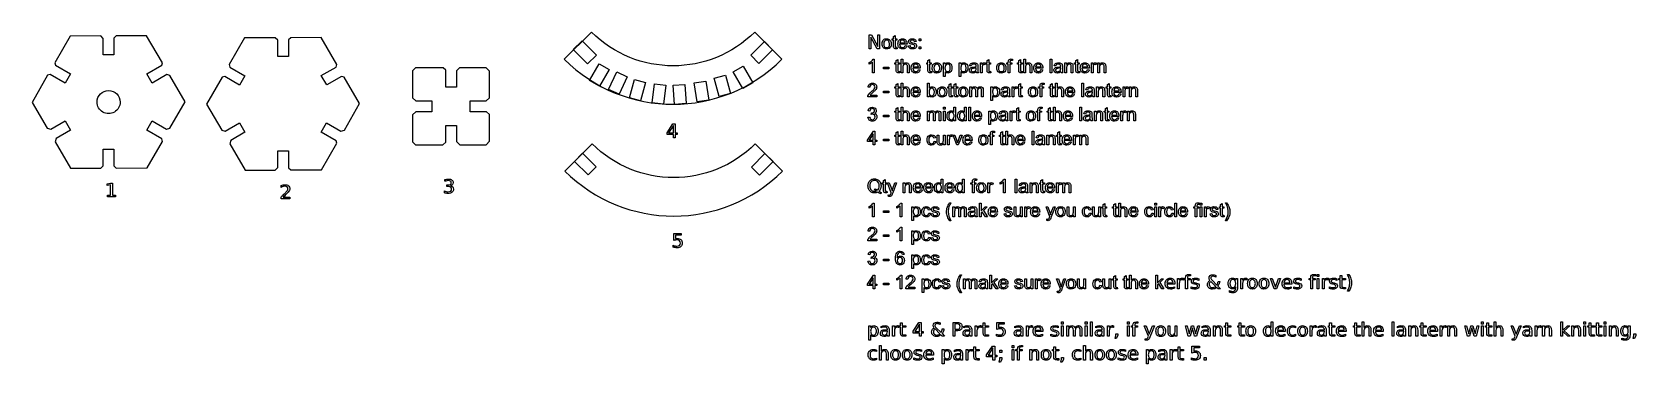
# Model space of a CAD drawing. Extents: x 7 to 424, y 205 to 291.
import ezdxf

# ---------------------------------------------------------------- set-up
doc = ezdxf.new("R2010")
doc.units = 0
doc.layers.add('Layer_1', color=7, linetype='CONTINUOUS')

msp = doc.modelspace()

# ---------------------------------------------------------------- linework, layer by layer
at = {"layer": 'Layer_1', "color": 7}
for points in [[(36.614372, 290.155225), (28.716147, 290.119054), (28.148221, 289.550612), (28.147692, 285.203074), (25.347864, 285.203074), (25.347335, 289.455526), (24.701381, 290.101999), (16.727708, 290.066859), (12.757925, 283.128265), (12.92484, 282.505568), (16.832611, 280.24936), (15.432696, 277.824718), (11.569367, 280.055579), (10.897056, 279.875239), (6.861128, 272.820361), (10.802487, 266.071952), (11.69339, 265.833721), (15.424429, 267.987588), (16.824343, 265.56292), (13.125861, 263.428182), (12.880398, 262.511957), (16.881186, 255.662238), (24.718433, 255.697904), (25.347335, 256.326792), (25.347335, 260.66244), (28.147681, 260.66244), (28.147681, 256.305096), (28.737308, 255.715472), (36.767828, 255.750609), (40.733995, 262.68301), (40.564495, 263.314994), (36.662926, 265.568106), (38.062839, 267.992748), (41.79181, 265.839383), (42.67496, 266.076079), (46.63441, 272.997104), (42.631037, 279.851982), (41.9086, 280.04526), (38.071107, 277.829878), (36.671194, 280.254546), (40.557262, 282.497286), (40.723658, 283.11948), (36.614348, 290.155225)], [(81.969049, 289.66754), (74.070824, 289.631369), (73.502898, 289.062928), (73.502369, 284.715389), (70.70254, 284.715389), (70.702011, 288.967842), (70.056057, 289.614314), (62.082384, 289.579175), (58.112602, 282.64058), (58.279517, 282.017883), (62.187288, 279.761675), (60.787373, 277.337033), (56.924043, 279.567894), (56.251732, 279.387554), (52.215804, 272.332676), (56.157164, 265.584267), (57.048067, 265.346036), (60.779104, 267.499903), (62.17902, 265.075235), (58.480537, 262.940497), (58.235075, 262.024271), (62.235863, 255.174553), (70.07311, 255.210219), (70.702011, 255.839107), (70.702011, 260.174755), (73.502359, 260.174755), (73.502359, 255.817411), (74.091985, 255.227787), (82.122505, 255.262924), (86.088672, 262.195325), (85.919172, 262.827308), (82.017603, 265.080421), (83.417516, 267.505062), (87.146487, 265.351698), (88.029637, 265.588394), (91.989087, 272.509419), (87.985714, 279.364297), (87.263277, 279.557576), (83.425784, 277.342193), (82.025871, 279.766861), (85.911939, 282.009602), (86.078335, 282.631796), (81.969025, 289.66754), (81.969049, 289.66754)], [(153.525871, 285.127577), (153.432335, 285.221113), (149.803617, 288.85035), (147.494712, 286.541963), (151.217487, 282.819191)], [(197.179073, 288.614736), (199.300394, 286.493415), (195.764859, 282.95788), (193.643538, 285.079201)], [(224.383066, 290.365044), (225.039013, 290.365044), (226.635469, 287.353001), (226.635469, 290.365044), (227.108136, 290.365044), (227.108136, 286.764567), (226.452189, 286.764567), (224.855733, 289.77661), (224.855733, 286.764567), (224.383066, 286.764567)], [(227.756847, 288.045124)], [(228.202987, 288.045124)], [(232.365352, 288.291107)], [(237.376586, 288.831281), (237.376586, 289.325655), (237.870958, 289.325655), (237.870958, 288.831281)], [(231.615345, 287.152896)], [(233.79062, 287.589326)], [(234.612931, 287.529054)], [(237.376586, 286.764567), (237.376586, 287.258941), (237.870958, 287.258941), (237.870958, 286.764567)], [(271.442376, 280.511987), (271.442376, 284.047349), (271.876451, 284.047349), (271.876451, 280.511987)], [(106.532622, 281.790158), (105.752307, 281.009844), (105.752307, 274.029908), (106.59205, 273.190168), (110.75252, 273.190168), (110.75252, 270.38982), (106.599284, 270.38982), (105.752307, 269.542327), (105.752307, 262.586162), (106.548124, 261.789829), (113.652086, 261.789829), (114.352298, 262.490044), (114.352298, 266.790039), (117.152129, 266.790039), (117.152129, 262.667812), (118.030112, 261.789829), (124.883437, 261.789829), (124.858645, 261.814621), (125.752132, 262.708622), (125.752132, 269.633794), (124.996107, 270.38982), (120.751923, 270.38982), (120.751923, 273.190168), (124.912393, 273.190168), (125.752135, 274.029908), (125.752135, 280.944732), (124.906709, 281.790158), (117.923659, 281.790158), (117.152129, 281.01863), (117.152129, 276.789948), (114.352298, 276.789948), (114.352298, 281.156089), (113.718232, 281.790158)], [(154.240939, 282.855817), (156.839015, 281.355818), (154.339015, 277.025691), (151.740939, 278.525691)], [(159.406651, 274.939695), (156.687726, 276.207552), (158.800819, 280.73909), (161.519743, 279.471235)], [(188.343969, 275.099353), (185.446194, 274.322896), (184.152098, 279.152526), (187.049876, 279.928983)], [(194.189096, 277.907013), (191.59102, 276.407011), (189.09102, 280.73714), (191.689096, 282.23714)], [(228.174047, 281.573098), (228.174047, 282.009581), (229.507645, 282.009581), (229.507645, 281.573098)], [(232.309876, 280.900316)], [(235.80907, 282.038527)], [(237.234333, 281.336746)], [(240.54779, 280.900316)], [(240.808245, 281.792544)], [(241.254386, 281.792544)], [(244.112092, 281.778071)], [(248.231049, 281.778071)], [(252.25833, 280.827899)], [(255.933583, 280.900316)], [(257.563813, 281.792544)], [(258.009954, 281.792544)], [(264.161836, 280.900316)], [(267.66103, 282.038527)], [(278.997817, 280.900316)], [(279.747805, 282.038527)], [(165.017855, 273.18197), (162.120077, 273.958427), (163.414173, 278.788057), (166.31195, 278.0116)], [(170.972824, 272.343188), (167.995185, 272.708795), (168.604531, 277.671526), (171.58217, 277.305917)], [(176.823944, 272.500602), (173.831253, 272.291332), (173.482471, 277.279154), (176.475162, 277.488424)], [(182.717165, 273.430604), (179.754099, 272.961302), (178.971927, 277.899742), (181.934993, 278.369047)], [(228.174047, 275.320518), (228.174047, 275.757001), (229.507645, 275.757001), (229.507645, 275.320518)], [(235.80907, 275.785946)], [(239.995557, 275.559251)], [(242.187661, 275.539963)], [(242.633802, 275.539963)], [(247.67639, 275.539963)], [(248.12253, 275.539963)], [(256.468962, 275.525491)], [(265.801724, 275.539963)], [(266.247864, 275.539963)], [(275.898965, 275.785946)], [(279.680284, 274.259406), (279.680284, 277.794769), (280.114386, 277.794769), (280.114386, 274.259406)], [(287.98574, 275.785946)], [(232.309876, 274.647735)], [(237.234333, 275.084166)], [(243.721419, 271.042999), (243.721419, 271.542189), (244.155502, 271.542189), (244.155502, 271.042999)], [(246.046162, 274.647735)], [(247.415931, 274.647735)], [(250.307409, 268.006853), (250.307409, 271.542189), (250.74149, 271.542189), (250.74149, 268.006853)], [(264.171493, 274.647735)], [(272.399771, 274.647735)], [(279.14011, 268.006853), (279.14011, 271.542189), (279.574186, 271.542189), (279.574186, 268.006853)], [(287.235725, 274.647735)], [(173.403763, 267.209213), (174.0163, 267.209213), (174.0163, 264.862758), (174.529964, 264.862758), (174.529964, 264.457615), (174.0163, 264.457615), (174.0163, 263.608745), (173.531575, 263.608745), (173.531575, 264.457615), (171.906179, 264.457615), (171.906179, 264.927872)], [(173.531575, 266.784779), (172.301675, 264.862758), (173.531575, 264.862758)], [(224.105735, 268.94017)], [(228.174047, 269.067938), (228.174047, 269.504421), (229.507645, 269.504421), (229.507645, 269.067938)], [(232.309876, 268.395155)], [(235.80907, 269.533366)], [(237.234333, 268.831585)], [(243.721419, 268.006853), (243.721419, 270.567913), (244.155502, 270.567913), (244.155502, 268.006853)], [(245.108071, 269.284975)], [(247.857256, 269.284975)], [(251.744702, 269.533366)], [(253.16997, 268.831585)], [(255.92877, 269.27291)], [(259.956059, 268.322765)], [(263.631294, 268.395155)], [(265.261524, 269.287383)], [(265.707664, 269.287383)], [(271.859571, 268.395155)], [(275.358765, 269.533366)], [(286.695526, 268.395155)], [(287.44554, 269.533366)], [(225.494797, 261.754272), (225.494797, 262.600727), (223.961042, 262.600727), (223.961042, 262.998634), (225.574378, 265.289608), (225.92888, 265.289608), (225.92888, 262.998634), (226.406371, 262.998634), (226.406371, 262.600727), (225.92888, 262.600727), (225.92888, 261.754272)], [(225.494797, 262.998634), (225.494797, 264.592669), (224.387889, 262.998634)], [(228.174047, 262.815357), (228.174047, 263.25184), (229.507645, 263.25184), (229.507645, 262.815357)], [(235.80907, 263.280786)], [(241.271269, 262.692352)], [(249.265612, 263.280786)], [(252.895018, 263.034803)], [(253.341158, 263.034803)], [(262.992246, 263.280786)], [(266.773591, 261.754272), (266.773591, 265.289608), (267.207667, 265.289608), (267.207667, 261.754272)], [(275.079021, 263.280786)], [(153.487498, 256.046908), (151.366178, 253.92559), (147.830643, 257.461122), (149.951964, 259.582442)], [(197.32766, 259.533971), (199.448978, 257.41265), (195.913446, 253.877116), (193.792126, 255.998436)], [(232.309876, 262.142575)], [(237.234333, 262.579031)], [(250.69088, 262.579031)], [(259.49306, 262.142575)], [(274.329006, 262.142575)], [(26.459828, 248.641496), (27.255645, 248.641496), (27.255645, 251.38827), (26.389892, 251.214637), (26.389892, 251.658367), (27.250821, 251.832), (27.737959, 251.832), (27.737959, 248.641496), (28.533775, 248.641496), (28.533775, 248.231529), (26.459828, 248.231529)], [(115.634553, 251.148208)], [(236.34926, 250.854603)], [(237.774528, 250.152822)], [(239.098444, 250.854603)], [(240.52371, 250.152822)], [(241.809048, 250.606212)], [(244.596817, 250.854603)], [(246.022082, 250.152822)], [(247.30742, 250.606212)], [(252.345182, 250.60862)], [(252.791322, 250.60862)], [(262.384524, 249.328063), (262.384524, 252.863425), (262.818626, 252.863425), (262.818626, 249.328063)], [(270.68998, 250.854603)], [(72.149713, 248.153813)], [(226.958618, 249.706682)], [(229.010853, 249.716392)], [(229.413594, 248.341749)], [(253.059007, 243.075509), (253.059007, 246.610845), (253.493087, 246.610845), (253.493087, 244.594773), (254.520414, 245.63657), (255.08231, 245.63657), (254.103214, 244.686425), (255.181185, 243.075509), (254.645816, 243.075509), (253.799356, 244.384985), (253.493087, 244.090768), (253.493087, 243.075509)], [(269.939966, 249.716392)], [(298.637627, 246.111656), (298.637627, 246.610845), (299.071702, 246.610845), (299.071702, 246.111656)], [(303.844203, 243.075509), (303.844203, 246.610845), (304.278279, 246.610845), (304.278279, 243.075509)], [(310.444658, 246.111656), (310.444658, 246.610845), (310.878733, 246.610845), (310.878733, 246.111656)], [(228.174047, 244.136594), (228.174047, 244.573077), (229.507645, 244.573077), (229.507645, 244.136594)], [(235.874182, 244.341567)], [(239.901497, 244.013589)], [(240.526094, 243.83997)], [(251.978583, 243.391421)], [(255.854012, 244.602023)], [(257.27928, 243.900242)], [(259.471364, 243.83997)], [(266.841113, 244.602023)], [(270.612801, 242.089169)], [(272.93997, 244.356039)], [(273.386111, 244.356039)], [(281.640899, 244.013589)], [(286.136038, 243.463811)], [(288.875586, 243.463811)], [(292.37478, 244.602023)], [(297.836971, 244.013589)], [(298.637627, 243.075509), (298.637627, 245.63657), (299.071702, 245.63657), (299.071702, 243.075509)], [(303.055613, 244.013589)], [(305.281473, 244.602023)], [(310.444658, 243.075509), (310.444658, 245.63657), (310.878733, 245.63657), (310.878733, 243.075509)], [(313.017784, 243.83997)], [(316.608603, 243.463811)], [(317.315199, 242.03612)], [(228.174047, 237.884014), (228.174047, 238.320497), (229.507645, 238.320497), (229.507645, 237.884014)], [(235.874182, 238.088986)], [(239.901497, 237.761009)], [(240.526094, 237.587389)], [(224.105735, 231.503666)], [(228.174047, 231.631433), (228.174047, 232.067916), (229.507645, 232.067916), (229.507645, 231.631433)], [(231.721464, 231.715835)], [(233.493964, 233.239941)], [(235.874182, 231.836406)], [(239.901497, 231.508428)], [(240.526094, 231.334809)], [(225.494797, 224.317768), (225.494797, 225.164223), (223.961042, 225.164223), (223.961042, 225.56213), (225.574378, 227.85313), (225.92888, 227.85313), (225.92888, 225.56213), (226.406371, 225.56213), (226.406371, 225.164223), (225.92888, 225.164223), (225.92888, 224.317768)], [(225.494797, 225.56213), (225.494797, 227.156191), (224.387889, 225.56213)], [(228.174047, 225.378853), (228.174047, 225.815336), (229.507645, 225.815336), (229.507645, 225.378853)], [(238.623367, 225.583825)], [(242.650685, 225.255874)], [(255.808192, 224.317768), (255.808192, 227.85313), (256.242275, 227.85313), (256.242275, 225.837058), (257.269602, 226.878855), (257.831497, 226.878855), (256.852399, 225.928683), (257.93037, 224.317768), (257.395004, 224.317768), (256.548543, 225.627244), (256.242275, 225.333027), (256.242275, 224.317768)], [(258.603197, 225.844281)], [(269.590292, 225.844281)], [(275.68915, 225.598298)], [(276.13529, 225.598298)], [(284.390079, 225.255874)], [(295.12396, 225.844281)], [(298.917371, 224.317768), (298.917371, 227.85313), (299.351446, 227.85313), (299.351446, 225.837058), (300.37877, 226.878855), (300.940666, 226.878855), (299.961575, 225.928683), (301.039541, 224.317768), (300.504183, 224.317768), (299.657701, 225.627244), (299.351446, 225.333027), (299.351446, 224.317768)], [(303.834546, 225.779167)], [(310.056382, 226.939127)], [(313.557983, 226.52434)], [(319.680945, 225.699581)], [(324.008496, 227.083828)], [(324.008496, 226.707617)], [(327.024164, 227.083828)], [(327.024164, 226.707617)], [(328.678498, 227.018714), (329.148768, 227.018714), (329.992815, 224.751843), (330.836863, 227.018714), (331.307107, 227.018714), (330.294255, 224.317768), (329.691376, 224.317768)], [(334.229932, 225.779167)], [(336.68008, 226.939127)], [(340.842452, 228.070168), (341.286185, 228.070168), (341.286185, 227.508272), (340.842452, 227.508272)], [(340.842452, 227.018714), (341.286185, 227.018714), (341.286185, 224.317768), (340.842452, 224.317768)], [(345.969442, 226.939127)], [(348.69211, 228.065326)], [(243.275279, 225.082228)], [(254.727774, 224.63368)], [(262.220562, 225.082228)], [(273.361981, 223.331428)], [(288.885244, 224.70607)], [(291.624766, 224.70607)], [(226.302673, 213.318615)], [(229.611343, 213.511523)], [(237.347649, 215.571013), (237.960186, 215.571013), (237.960186, 213.224556), (238.47385, 213.224556), (238.47385, 212.819426), (237.960186, 212.819426), (237.960186, 211.970537), (237.475461, 211.970537), (237.475461, 212.819426), (235.850065, 212.819426), (235.850065, 213.28967)], [(237.475461, 215.146569), (236.245561, 213.224556), (237.475461, 213.224556)], [(241.866925, 214.177135)], [(251.088755, 213.511523)], [(264.386123, 213.511523)], [(269.536026, 213.431963)], [(273.554915, 214.591923)], [(274.40862, 215.722937), (274.852326, 215.722937), (274.852326, 215.161041), (274.40862, 215.161041)], [(274.40862, 214.671509), (274.852326, 214.671509), (274.852326, 211.970537), (274.40862, 211.970537)], [(277.881249, 214.153005)], [(280.591853, 215.722937), (281.035585, 215.722937), (281.035585, 215.161041), (280.591853, 215.161041)], [(280.591853, 214.671509), (281.035585, 214.671509), (281.035585, 211.970537), (280.591853, 211.970537)], [(281.961627, 215.722937), (282.40536, 215.722937), (282.40536, 211.970537), (281.961627, 211.970537)], [(285.443941, 213.511523)], [(288.509033, 212.583074), (289.017879, 212.583074), (289.017879, 212.168286), (288.62238, 211.396576), (288.311283, 211.396576), (288.509033, 212.168286)], [(291.54039, 215.722937), (291.984097, 215.722937), (291.984097, 215.161041), (291.54039, 215.161041)], [(291.54039, 214.671509), (291.984097, 214.671509), (291.984097, 211.970537), (291.54039, 211.970537)], [(300.18827, 214.736597)], [(300.18827, 214.360412)], [(302.115098, 213.036464)], [(306.610263, 214.671509), (307.053996, 214.671509), (307.608642, 212.563785), (308.160907, 214.671509), (308.6842, 214.671509), (309.238872, 212.563785), (309.791111, 214.671509), (310.234843, 214.671509), (309.528247, 211.970537), (309.004954, 211.970537), (308.42377, 214.184358), (307.840152, 211.970537), (307.31686, 211.970537)], [(313.022626, 213.511523)], [(316.184185, 213.600767)], [(323.570796, 214.736597)], [(323.570796, 214.360412)], [(327.381087, 213.318615)], [(328.893128, 214.261537)], [(332.561126, 213.431963)], [(335.233126, 214.567793)], [(337.056291, 214.736597)], [(337.056291, 214.360412)], [(343.176844, 213.511523)], [(348.34241, 213.431963)], [(354.827136, 213.600767)], [(358.027272, 213.431963)], [(360.327903, 215.722937), (360.771636, 215.722937), (360.771636, 211.970537), (360.327903, 211.970537)], [(363.81019, 213.511523)], [(366.971776, 213.600767)], [(372.110804, 213.431963)], [(377.037637, 213.600767)], [(379.246643, 214.671509), (379.690376, 214.671509), (380.245048, 212.563785), (380.797287, 214.671509), (381.320606, 214.671509), (381.875252, 212.563785), (382.427517, 214.671509), (382.87125, 214.671509), (382.164654, 211.970537), (381.641334, 211.970537), (381.06015, 214.184358), (380.476559, 211.970537), (379.95324, 211.970537)], [(383.546466, 215.722937), (383.990199, 215.722937), (383.990199, 215.161041), (383.546466, 215.161041)], [(383.546466, 214.671509), (383.990199, 214.671509), (383.990199, 211.970537), (383.546466, 211.970537)], [(389.100309, 213.600767)], [(396.59786, 213.511523)], [(401.712811, 213.600767)], [(404.162959, 215.722937), (404.609099, 215.722937), (404.609099, 213.506708), (405.933047, 214.671509), (406.499759, 214.671509), (405.067278, 213.407833), (406.560057, 211.970537), (405.981281, 211.970537), (404.609099, 213.28967), (404.609099, 211.970537), (404.162959, 211.970537)], [(409.289948, 213.600767)], [(410.179822, 215.722937), (410.623554, 215.722937), (410.623554, 215.161041), (410.179822, 215.161041)], [(410.179822, 214.671509), (410.623554, 214.671509), (410.623554, 211.970537), (410.179822, 211.970537)], [(415.427382, 215.722937), (415.871115, 215.722937), (415.871115, 215.161041), (415.427382, 215.161041)], [(415.427382, 214.671509), (415.871115, 214.671509), (415.871115, 211.970537), (415.427382, 211.970537)], [(419.042331, 213.600767)], [(421.709517, 213.352376)], [(423.180574, 212.583074), (423.68942, 212.583074), (423.68942, 212.168286), (423.293921, 211.396576), (422.982824, 211.396576), (423.180574, 212.168286)], [(224.793032, 212.375693)], [(231.265677, 208.562994)], [(234.284959, 208.562994)], [(237.979479, 208.418294)], [(256.427965, 209.397411), (257.040504, 209.397411), (257.040504, 207.050954), (257.554166, 207.050954), (257.554166, 206.645797), (257.040504, 206.645797), (257.040504, 205.796934), (256.55578, 205.796934), (256.55578, 206.645797), (254.930383, 206.645797), (254.930383, 207.116068)], [(256.55578, 208.972966), (255.32588, 207.050954), (256.55578, 207.050954)], [(261.540477, 209.549335), (261.98421, 209.549335), (261.98421, 208.987439), (261.540477, 208.987439)], [(261.540477, 208.49788), (261.98421, 208.49788), (261.98421, 205.796934), (261.540477, 205.796934)], [(270.400579, 208.562994)], [(284.358726, 208.562994)], [(287.378018, 208.562994)], [(291.072528, 208.418294)], [(226.307497, 208.39419)], [(229.329189, 207.427138)], [(231.265677, 208.186783)], [(234.284959, 208.186783)], [(241.143454, 207.258334)], [(243.873348, 206.202064)], [(245.382989, 207.144986)], [(248.691659, 207.337921)], [(258.412684, 206.409471), (258.921523, 206.409471), (258.921523, 205.994684), (258.526026, 205.222974), (258.214934, 205.222974), (258.412684, 205.994684)], [(258.412684, 208.350772), (258.921523, 208.350772), (258.921523, 207.738235), (258.412684, 207.738235)], [(268.464093, 207.427138)], [(270.400579, 208.186783)], [(274.4255, 206.409471), (274.93432, 206.409471), (274.93432, 205.994684), (274.538821, 205.222974), (274.22775, 205.222974), (274.4255, 205.994684)], [(279.40054, 208.39419)], [(282.42224, 207.427138)], [(284.358726, 208.186783)], [(287.378018, 208.186783)], [(294.236521, 207.258334)], [(296.966412, 206.202064)], [(298.476046, 207.144986)], [(301.784713, 207.337921)], [(311.455102, 206.409471), (311.963922, 206.409471), (311.963922, 205.796934), (311.455102, 205.796934)]]:
    msp.add_lwpolyline(points, close=True, dxfattribs=at)
for points in [[(152.253984, 291.113812), (145.182987, 284.042818)], [(201.751359, 284.042447), (194.679996, 291.113812)], [(230.747189, 287.514582), (230.747189, 288.988046), (230.428864, 288.988046), (230.428864, 289.325655), (230.747189, 289.325655), (230.747189, 289.959914), (231.178862, 290.220343), (231.178862, 289.325655), (231.615353, 289.325655), (231.615353, 288.988046), (231.178862, 288.988046), (231.178862, 287.490452)], [(234.251227, 287.934184), (232.341267, 287.934184)], [(232.365352, 288.291107), (233.795411, 288.291107)], [(236.643471, 288.664884), (236.219034, 288.60702)], [(225.458623, 284.061822), (225.738367, 284.061822), (225.738367, 280.511987)], [(231.44172, 281.262001), (231.44172, 282.735466), (231.123395, 282.735466), (231.123395, 283.073074), (231.44172, 283.073074), (231.44172, 283.707333), (231.873393, 283.967763), (231.873393, 283.073074), (232.309884, 283.073074), (232.309884, 282.735466), (231.873393, 282.735466), (231.873393, 281.237871)], [(231.615353, 287.152843), (231.678054, 286.769409)], [(232.731911, 280.511987), (232.731911, 284.047349), (233.165991, 284.047349), (233.165991, 282.778858)], [(233.790588, 287.589326), (234.239139, 287.53387)], [(234.612931, 287.529054), (235.042191, 287.596576)], [(239.679633, 281.262001), (239.679633, 282.735466), (239.361308, 282.735466), (239.361308, 283.073074), (239.679633, 283.073074), (239.679633, 283.707333), (240.111304, 283.967763), (240.111304, 283.073074), (240.547798, 283.073074), (240.547798, 282.735466), (240.111304, 282.735466), (240.111304, 281.237871)], [(255.065429, 281.262001), (255.065429, 282.735466), (254.747104, 282.735466), (254.747104, 283.073074), (255.065429, 283.073074), (255.065429, 283.707333), (255.4971, 283.967763), (255.4971, 283.073074), (255.933594, 283.073074), (255.933594, 282.735466), (255.4971, 282.735466), (255.4971, 281.237871)], [(261.692401, 284.06423), (261.627313, 283.685611)], [(263.293685, 281.262001), (263.293685, 282.735466), (262.975365, 282.735466), (262.975365, 283.073074), (263.293685, 283.073074), (263.293685, 283.707333), (263.725353, 283.967763), (263.725353, 283.073074), (264.161863, 283.073074), (264.161863, 282.735466), (263.725353, 282.735466), (263.725353, 281.237871)], [(264.583873, 280.511987), (264.583873, 284.047349), (265.017975, 284.047349), (265.017975, 282.778858)], [(278.129667, 281.262001), (278.129667, 282.735466), (277.81132, 282.735466), (277.81132, 283.073074), (278.129667, 283.073074), (278.129667, 283.707333), (278.561334, 283.967763), (278.561334, 283.073074), (278.997817, 283.073074), (278.997817, 282.735466), (278.561334, 282.735466), (278.561334, 281.237871)], [(224.43612, 282.754754), (224.43612, 283.174357)], [(225.738367, 280.511987), (225.304284, 280.511987), (225.304284, 283.278073)], [(232.309884, 280.900263), (232.372585, 280.516829)], [(233.165991, 281.913114), (233.165991, 280.511987), (232.731911, 280.511987)], [(234.817915, 282.134994), (234.817915, 280.511987), (234.383834, 280.511987), (234.383834, 282.134994)], [(237.694944, 281.681604), (235.784983, 281.681604)], [(235.80907, 282.038527), (237.239127, 282.038527)], [(237.234304, 281.336746), (237.682857, 281.281289)], [(240.547798, 280.900263), (240.610498, 280.516829)], [(243.719009, 279.530489), (243.719009, 283.073074), (244.114505, 283.073074), (244.114505, 282.740281)], [(244.153089, 280.777258), (244.153089, 279.530489), (243.719009, 279.530489)], [(247.837965, 279.530489), (247.837965, 283.073074), (248.233462, 283.073074), (248.233462, 282.740281)], [(248.272046, 280.777258), (248.272046, 279.530489), (247.837965, 279.530489)], [(250.93921, 282.28451), (250.514773, 282.342374)], [(252.222193, 281.638186), (252.222193, 281.797359)], [(252.798522, 280.511987), (252.345145, 280.511987)], [(252.66106, 282.163913), (252.66106, 281.585137)], [(253.331514, 280.511987), (253.331514, 283.073074), (253.722188, 283.073074), (253.722188, 282.684825)], [(253.765595, 281.852816), (253.765595, 280.511987), (253.331514, 280.511987)], [(254.722987, 282.99108), (254.573471, 282.588358)], [(255.933594, 280.900263), (255.996294, 280.516829)], [(260.578267, 280.511987), (260.578267, 282.735466), (260.194832, 282.735466), (260.194832, 283.073074), (260.578267, 283.073074), (260.578267, 283.345595)], [(261.009934, 283.309374), (261.009934, 283.073021), (261.509124, 283.073021), (261.509124, 282.735413), (261.009934, 282.735413), (261.009934, 280.511934), (260.578267, 280.511987)], [(264.161863, 280.900263), (264.224569, 280.516829)], [(265.017975, 281.913114), (265.017975, 280.511987), (264.583873, 280.511987)], [(266.669875, 282.134994), (266.669875, 280.511987), (266.235799, 280.511987), (266.235799, 282.134994)], [(269.546663, 281.681604), (267.636715, 281.681604)], [(267.66103, 282.038527), (269.091103, 282.038527)], [(269.086076, 281.336746), (269.086288, 281.336746)], [(269.086288, 281.336746), (269.534836, 281.281289)], [(272.90404, 282.28451), (272.479595, 282.342374)], [(274.18674, 281.638186), (274.18674, 281.797359)], [(274.22312, 280.827899), (274.222909, 280.827899)], [(274.76332, 280.511987), (274.309956, 280.511987)], [(274.625869, 282.163913), (274.625869, 281.585137)], [(275.3009, 280.511987), (275.3009, 283.073074), (275.691558, 283.073074), (275.691558, 282.708928)], [(275.734949, 281.910707), (275.734949, 280.511987), (275.3009, 280.511987)], [(277.382033, 282.08676), (277.382033, 280.511987), (276.947958, 280.511987), (276.947958, 282.06988)], [(278.997817, 280.900263), (279.060524, 280.516829)], [(281.633438, 281.681604), (279.72349, 281.681604)], [(279.747805, 282.038527), (281.177878, 282.038527)], [(281.172851, 281.336746), (281.173063, 281.336746)], [(281.173063, 281.336746), (281.621611, 281.281289)], [(282.164219, 280.511987), (282.164219, 283.073074), (282.554876, 283.073074), (282.554876, 282.684825)], [(282.598294, 281.852816), (282.598294, 280.511987), (282.164219, 280.511987)], [(283.555689, 282.99108), (283.406173, 282.588358)], [(283.818552, 280.511987), (283.818552, 283.073074), (284.20921, 283.073074), (284.20921, 282.708928)], [(284.252601, 281.910707), (284.252601, 280.511987), (283.818552, 280.511987)], [(285.899685, 282.08676), (285.899685, 280.511987), (285.46561, 280.511987), (285.46561, 282.06988)], [(224.575992, 276.740934), (224.129851, 276.786733)], [(231.44172, 275.009421), (231.44172, 276.482885), (231.123395, 276.482885), (231.123395, 276.820494), (231.44172, 276.820494), (231.44172, 277.454753), (231.873393, 277.715182), (231.873393, 276.820494), (232.309884, 276.820494), (232.309884, 276.482885), (231.873393, 276.482885), (231.873393, 274.985291)], [(232.731911, 274.259406), (232.731911, 277.794769), (233.165991, 277.794769), (233.165991, 276.526304)], [(233.165991, 275.660534), (233.165991, 274.259406), (232.731911, 274.259406)], [(234.817915, 275.882414), (234.817915, 274.259406), (234.383834, 274.259406), (234.383834, 275.882414)], [(237.694944, 275.429024), (235.784983, 275.429024)], [(235.80907, 275.785946), (237.239127, 275.785946)], [(240.000372, 274.259406), (239.597639, 274.259406), (239.597639, 277.794769), (240.031722, 277.794769), (240.031722, 276.533527)], [(245.178006, 275.009421), (245.178006, 276.482885), (244.859678, 276.482885), (244.859678, 276.820494), (245.178006, 276.820494), (245.178006, 277.454753), (245.609676, 277.715182), (245.609676, 276.820494), (246.04617, 276.820494), (246.04617, 276.482885), (245.609676, 276.482885), (245.609676, 274.985291)], [(246.547775, 275.009421), (246.547775, 276.482885), (246.229449, 276.482885), (246.229449, 276.820494), (246.547775, 276.820494), (246.547775, 277.454753), (246.979445, 277.715182), (246.979445, 276.820494), (247.415939, 276.820494), (247.415939, 276.482885), (246.979445, 276.482885), (246.979445, 274.985291)], [(250.58715, 274.259406), (250.58715, 276.820494), (250.975413, 276.820494), (250.975413, 276.46119)], [(251.021234, 275.588197), (251.021234, 274.259406), (250.58715, 274.259406)], [(252.542932, 275.747344), (252.542932, 274.259406), (252.108848, 274.259406), (252.108848, 275.923398)], [(254.057396, 276.017457), (254.057396, 274.259406), (253.625726, 274.259406), (253.625726, 275.872756)], [(256.075876, 273.277908), (256.075876, 276.820494), (256.471372, 276.820494), (256.471372, 276.487701)], [(259.177388, 276.03193), (258.752951, 276.089794)], [(260.460104, 275.385632), (260.460104, 275.544779)], [(260.899233, 275.911333), (260.899233, 275.332556)], [(261.569422, 274.259406), (261.569422, 276.820494), (261.960106, 276.820494), (261.960106, 276.432244)], [(262.003498, 275.600262), (262.003498, 274.259406), (261.569422, 274.259406)], [(262.960892, 276.738499), (262.811376, 276.335777)], [(263.303343, 275.009421), (263.303343, 276.482885), (262.985022, 276.482885), (262.985022, 276.820494), (263.303343, 276.820494), (263.303343, 277.454753), (263.73501, 277.715182), (263.73501, 276.820494), (264.171493, 276.820494), (264.171493, 276.482885), (263.73501, 276.482885), (263.73501, 274.985291)], [(268.816175, 274.259406), (268.816175, 276.482885), (268.43274, 276.482885), (268.43274, 276.820494), (268.816175, 276.820494), (268.816175, 277.093015)], [(269.247842, 277.056793), (269.247842, 276.820441), (269.747058, 276.820441), (269.747058, 276.482833), (269.247842, 276.482833), (269.247842, 274.259354), (268.816175, 274.259406)], [(269.930335, 277.811649), (269.865221, 277.433031)], [(271.53162, 275.009421), (271.53162, 276.482885), (271.213273, 276.482885), (271.213273, 276.820494), (271.53162, 276.820494), (271.53162, 277.454753), (271.963287, 277.715182), (271.963287, 276.820494), (272.399771, 276.820494), (272.399771, 276.482885), (271.963287, 276.482885), (271.963287, 274.985291)], [(272.821807, 274.259406), (272.821807, 277.794769), (273.255883, 277.794769), (273.255883, 276.526304)], [(273.255883, 275.660534), (273.255883, 274.259406), (272.821807, 274.259406)], [(274.907809, 275.882414), (274.907809, 274.259406), (274.473707, 274.259406), (274.473707, 275.882414)], [(277.784571, 275.429024), (275.874596, 275.429024)], [(275.898965, 275.785946), (277.329011, 275.785946)], [(281.141948, 276.03193), (280.717503, 276.089794)], [(282.424648, 275.385632), (282.424648, 275.544779)], [(282.863777, 275.911333), (282.863777, 275.332556)], [(283.538808, 274.259406), (283.538808, 276.820494), (283.929466, 276.820494), (283.929466, 276.456348)], [(283.972857, 275.658126), (283.972857, 274.259406), (283.538808, 274.259406)], [(285.619941, 275.83418), (285.619941, 274.259406), (285.185866, 274.259406), (285.185866, 275.8173)], [(286.367575, 275.009421), (286.367575, 276.482885), (286.049228, 276.482885), (286.049228, 276.820494), (286.367575, 276.820494), (286.367575, 277.454753), (286.799242, 277.715182), (286.799242, 276.820494), (287.235725, 276.820494), (287.235725, 276.482885), (286.799242, 276.482885), (286.799242, 274.985291)], [(289.871346, 275.429024), (287.961372, 275.429024)], [(287.98574, 275.785946), (289.415786, 275.785946)], [(290.402126, 274.259406), (290.402126, 276.820494), (290.792784, 276.820494), (290.792784, 276.432244)], [(290.836202, 275.600262), (290.836202, 274.259406), (290.402126, 274.259406)], [(291.793597, 276.738499), (291.644081, 276.335777)], [(292.05646, 274.259406), (292.05646, 276.820494), (292.447117, 276.820494), (292.447117, 276.456348)], [(292.490483, 275.658126), (292.490483, 274.259406), (292.05646, 274.259406)], [(294.137593, 275.83418), (294.137593, 274.259406), (293.703491, 274.259406), (293.703491, 275.8173)], [(226.384665, 274.676628), (226.384665, 274.259406), (224.047857, 274.259406)], [(224.65075, 274.676628), (226.384665, 274.676628)], [(231.44172, 268.75684), (231.44172, 270.230305), (231.123395, 270.230305), (231.123395, 270.567913), (231.44172, 270.567913), (231.44172, 271.202173), (231.873393, 271.462628), (231.873393, 270.567913), (232.309884, 270.567913), (232.309884, 270.230305), (231.873393, 270.230305), (231.873393, 268.73271)], [(232.309884, 274.647683), (232.372585, 274.264248)], [(232.731911, 268.006853), (232.731911, 271.542189), (233.165991, 271.542189), (233.165991, 270.273723)], [(237.234304, 275.084166), (237.682857, 275.028709)], [(240.000372, 274.580161), (240.000372, 274.259406)], [(246.04617, 274.647683), (246.108871, 274.264248)], [(246.451313, 270.273723), (246.451313, 271.542189), (246.882984, 271.542189), (246.882984, 268.006853), (246.480251, 268.006853)], [(247.415939, 274.647683), (247.47864, 274.264248)], [(249.200498, 270.273723), (249.200498, 271.542189), (249.632168, 271.542189), (249.632168, 268.006853), (249.229438, 268.006853)], [(256.509959, 274.524704), (256.509959, 273.277908), (256.075876, 273.277908)], [(260.496484, 274.575345), (260.496272, 274.575345)], [(261.036684, 274.259406), (260.583294, 274.259406)], [(262.763143, 268.75684), (262.763143, 270.230305), (262.444823, 270.230305), (262.444823, 270.567913), (262.763143, 270.567913), (262.763143, 271.202173), (263.194811, 271.462628), (263.194811, 270.567913), (263.63132, 270.567913), (263.63132, 270.230305), (263.194811, 270.230305), (263.194811, 268.73271)], [(264.171493, 274.647683), (264.2342, 274.264248)], [(269.390135, 271.559069), (269.325021, 271.180477)], [(270.99142, 268.75684), (270.99142, 270.230305), (270.6731, 270.230305), (270.6731, 270.567913), (270.99142, 270.567913), (270.99142, 271.202173), (271.423088, 271.462628), (271.423088, 270.567913), (271.859571, 270.567913), (271.859571, 270.230305), (271.423088, 270.230305), (271.423088, 268.73271)], [(272.281608, 268.006853), (272.281608, 271.542189), (272.715683, 271.542189), (272.715683, 270.273723)], [(272.399771, 274.647683), (272.462477, 274.264248)], [(277.323957, 275.084166), (277.324196, 275.084166)], [(277.324196, 275.084166), (277.772744, 275.028709)], [(282.461028, 274.575345), (282.460816, 274.575345)], [(283.001228, 274.259406), (282.547864, 274.259406)], [(285.827375, 268.75684), (285.827375, 270.230305), (285.509055, 270.230305), (285.509055, 270.567913), (285.827375, 270.567913), (285.827375, 271.202173), (286.259042, 271.462628), (286.259042, 270.567913), (286.695552, 270.567913), (286.695552, 270.230305), (286.259042, 270.230305), (286.259042, 268.73271)], [(287.235725, 274.647683), (287.298432, 274.264248)], [(289.410733, 275.084166), (289.410971, 275.084166)], [(289.410971, 275.084166), (289.859519, 275.028709)], [(224.105735, 268.940117), (224.539818, 268.998008)], [(224.583225, 270.563151), (224.149145, 270.64033)], [(224.961842, 269.680474), (225.010072, 270.061501)], [(232.309884, 268.395102), (232.372585, 268.011668)], [(233.165991, 269.407954), (233.165991, 268.006853), (232.731911, 268.006853)], [(234.817915, 269.629833), (234.817915, 268.006853), (234.383834, 268.006853), (234.383834, 269.629833)], [(237.694944, 269.176443), (235.784983, 269.176443)], [(235.80907, 269.533366), (237.239127, 269.533366)], [(237.234304, 268.831585), (237.682857, 268.776129)], [(239.600052, 268.006853), (239.600052, 270.567913), (239.988315, 270.567913), (239.988315, 270.208609)], [(240.034133, 269.335616), (240.034133, 268.006853), (239.600052, 268.006853)], [(241.555834, 269.49479), (241.555834, 268.006853), (241.12175, 268.006853), (241.12175, 269.670817)], [(243.070295, 269.764876), (243.070295, 268.006853), (242.638625, 268.006853), (242.638625, 269.620176)], [(246.480251, 268.006853), (246.480251, 268.329988)], [(249.229438, 268.006853), (249.229438, 268.329988)], [(253.630578, 269.176443), (251.720617, 269.176443)], [(251.744702, 269.533366), (253.174762, 269.533366)], [(253.169939, 268.831585), (253.618489, 268.776129)], [(255.535687, 267.025328), (255.535687, 270.567913), (255.931183, 270.567913), (255.931183, 270.23512)], [(255.969767, 268.272124), (255.969767, 267.025328), (255.535687, 267.025328)], [(258.636931, 269.779349), (258.212495, 269.837214)], [(259.919915, 269.133051), (259.919915, 269.292198)], [(260.496246, 268.006853), (260.042874, 268.006853)], [(260.358795, 269.658752), (260.358795, 269.079976)], [(261.029222, 268.006853), (261.029222, 270.567913), (261.419906, 270.567913), (261.419906, 270.179664)], [(261.463324, 269.347681), (261.463324, 268.006853), (261.029222, 268.006853)], [(262.420719, 270.485945), (262.271203, 270.083197)], [(263.63132, 268.395102), (263.694026, 268.011668)], [(268.276001, 268.006853), (268.276001, 270.230305), (267.892541, 270.230305), (267.892541, 270.567913), (268.276001, 270.567913), (268.276001, 270.840434)], [(268.707669, 270.804239), (268.707669, 270.567887), (269.206858, 270.567887), (269.206858, 270.230279), (268.707669, 270.230279), (268.707669, 268.006826), (268.276001, 268.006853)], [(271.859571, 268.395102), (271.922277, 268.011668)], [(272.715683, 269.407954), (272.715683, 268.006853), (272.281608, 268.006853)], [(274.367609, 269.629833), (274.367609, 268.006853), (273.933534, 268.006853), (273.933534, 269.629833)], [(277.244371, 269.176443), (275.334397, 269.176443)], [(275.358765, 269.533366), (276.788811, 269.533366)], [(276.783758, 268.831585), (276.783996, 268.831585)], [(276.783996, 268.831585), (277.232544, 268.776129)], [(280.601748, 269.779349), (280.177303, 269.837214)], [(281.884475, 269.133051), (281.884475, 269.292198)], [(281.920881, 268.322765), (281.920643, 268.322765)], [(282.461081, 268.006853), (282.007691, 268.006853)], [(282.323603, 269.658752), (282.323603, 269.079976)], [(282.998609, 268.006853), (282.998609, 270.567913), (283.389292, 270.567913), (283.389292, 270.203767)], [(283.432631, 269.405546), (283.432631, 268.006853), (282.998609, 268.006853)], [(285.079742, 269.5816), (285.079742, 268.006853), (284.645666, 268.006853), (284.645666, 269.564719)], [(286.695552, 268.395102), (286.758232, 268.011668)], [(289.331146, 269.176443), (287.421172, 269.176443)], [(287.44554, 269.533366), (288.875586, 269.533366)], [(288.870533, 268.831585), (288.870771, 268.831585)], [(288.870771, 268.831585), (289.319319, 268.776129)], [(289.861927, 268.006853), (289.861927, 270.567913), (290.25261, 270.567913), (290.25261, 270.179664)], [(290.296002, 269.347681), (290.296002, 268.006853), (289.861927, 268.006853)], [(291.253397, 270.485945), (291.103881, 270.083197)], [(291.51626, 268.006853), (291.51626, 270.567913), (291.906944, 270.567913), (291.906944, 270.203767)], [(291.950283, 269.405546), (291.950283, 268.006853), (291.51626, 268.006853)], [(293.597393, 269.5816), (293.597393, 268.006853), (293.163318, 268.006853), (293.163318, 269.564719)], [(231.44172, 262.50426), (231.44172, 263.977725), (231.123395, 263.977725), (231.123395, 264.315359), (231.44172, 264.315359), (231.44172, 264.949592), (231.873393, 265.210048), (231.873393, 264.315359), (232.309884, 264.315359), (232.309884, 263.977725), (231.873393, 263.977725), (231.873393, 262.480156)], [(232.731911, 261.754272), (232.731911, 265.289608), (233.165991, 265.289608), (233.165991, 264.021143)], [(233.165991, 263.155373), (233.165991, 261.754272), (232.731911, 261.754272)], [(234.817915, 263.377253), (234.817915, 261.754272), (234.383834, 261.754272), (234.383834, 263.377253)], [(237.694944, 262.923863), (235.784983, 262.923863)], [(235.80907, 263.280786), (237.239127, 263.280786)], [(241.657119, 263.562937), (241.235095, 263.497823)], [(241.271269, 262.692352), (241.698116, 262.636896)], [(242.059849, 262.728547), (242.059849, 264.315359), (242.493932, 264.315359), (242.493932, 262.894944)], [(243.702126, 262.943177), (243.702126, 264.315359), (244.136209, 264.315359), (244.136209, 261.754272), (243.747946, 261.754272)], [(244.81386, 261.754272), (244.81386, 264.315359), (245.204533, 264.315359), (245.204533, 263.927083)], [(245.247941, 263.095101), (245.247941, 261.754272), (244.81386, 261.754272)], [(246.205333, 264.233365), (246.055817, 263.830616)], [(247.179605, 261.754272), (246.205333, 264.315359), (246.66353, 264.315359), (247.213369, 262.781596)], [(247.538931, 262.752651), (248.10806, 264.315359), (248.5542, 264.315359), (247.584748, 261.754272), (247.179605, 261.754272)], [(251.151488, 262.923863), (249.241527, 262.923863)], [(249.265612, 263.280786), (250.695672, 263.280786)], [(255.909477, 261.754272), (255.909477, 263.977725), (255.526037, 263.977725), (255.526037, 264.315359), (255.909477, 264.315359), (255.909477, 264.587854)], [(256.341147, 264.551659), (256.341147, 264.315333), (256.840342, 264.315333), (256.840342, 263.977698), (256.341147, 263.977698), (256.341147, 261.754246), (255.909477, 261.754272)], [(257.023621, 265.306489), (256.95851, 264.927896)], [(258.624903, 262.50426), (258.624903, 263.977725), (258.306575, 263.977725), (258.306575, 264.315359), (258.624903, 264.315359), (258.624903, 264.949592), (259.056574, 265.210048), (259.056574, 264.315359), (259.493067, 264.315359), (259.493067, 263.977725), (259.056574, 263.977725), (259.056574, 262.480156)], [(259.915091, 261.754272), (259.915091, 265.289608), (260.349164, 265.289608), (260.349164, 264.021143)], [(260.349164, 263.155373), (260.349164, 261.754272), (259.915091, 261.754272)], [(262.00109, 263.377253), (262.00109, 261.754272), (261.567015, 261.754272), (261.567015, 263.377253)], [(264.877852, 262.923863), (262.967904, 262.923863)], [(262.992246, 263.280786), (264.422318, 263.280786)], [(268.235229, 263.526769), (267.810784, 263.584633)], [(269.517955, 262.880471), (269.517955, 263.039618)], [(269.957084, 263.406198), (269.957084, 262.827422)], [(270.632089, 261.754272), (270.632089, 264.315359), (271.022773, 264.315359), (271.022773, 263.951213)], [(271.066112, 263.152965), (271.066112, 261.754272), (270.632089, 261.754272)], [(272.713222, 263.329019), (272.713222, 261.754272), (272.279147, 261.754272), (272.279147, 263.312139)], [(273.460856, 262.50426), (273.460856, 263.977725), (273.142535, 263.977725), (273.142535, 264.315359), (273.460856, 264.315359), (273.460856, 264.949592), (273.892523, 265.210048), (273.892523, 264.315359), (274.329033, 264.315359), (274.329033, 263.977725), (273.892523, 263.977725), (273.892523, 262.480156)], [(276.964627, 262.923863), (275.054679, 262.923863)], [(275.079021, 263.280786), (276.509094, 263.280786)], [(277.495407, 261.754272), (277.495407, 264.315359), (277.886091, 264.315359), (277.886091, 263.927083)], [(277.929483, 263.095101), (277.929483, 261.754272), (277.495407, 261.754272)], [(278.886878, 264.233365), (278.737362, 263.830616)], [(279.149741, 261.754272), (279.149741, 264.315359), (279.540425, 264.315359), (279.540425, 263.951213)], [(279.583817, 263.152965), (279.583817, 261.754272), (279.149741, 261.754272)], [(281.230901, 263.329019), (281.230901, 261.754272), (280.796825, 261.754272), (280.796825, 263.312139)], [(152.402569, 262.033048), (145.331574, 254.962053)], [(201.899946, 254.961685), (194.828581, 262.033048)], [(232.309884, 262.142522), (232.372585, 261.759088)], [(237.234304, 262.579031), (237.682857, 262.523548)], [(243.747946, 261.754272), (243.747946, 262.130457)], [(250.690848, 262.579031), (251.139399, 262.523548)], [(259.493067, 262.142522), (259.555768, 261.759088)], [(264.417239, 262.579031), (264.417477, 262.579031)], [(264.417477, 262.579031), (264.866025, 262.523548)], [(269.554362, 262.070185), (269.554124, 262.070185)], [(270.094562, 261.754272), (269.641172, 261.754272)], [(274.329033, 262.142522), (274.391713, 261.759088)], [(276.504014, 262.579031), (276.504252, 262.579031)], [(276.504252, 262.579031), (276.9528, 262.523548)], [(71.58782, 250.678721), (71.58782, 251.170682)], [(114.115265, 252.284057), (114.115265, 252.71814)], [(115.048541, 250.931168), (114.628927, 250.931168), (114.628927, 251.331488), (115.067834, 251.331488)], [(225.815536, 249.96473), (225.92888, 250.304772)], [(228.142697, 250.078077), (228.142697, 251.551542), (227.824371, 251.551542), (227.824371, 251.88915), (228.142697, 251.88915), (228.142697, 252.523409), (228.57437, 252.783839), (228.57437, 251.88915), (229.010861, 251.88915), (229.010861, 251.551542), (228.57437, 251.551542), (228.57437, 250.053947)], [(230.158769, 249.323248), (229.186907, 251.88915), (229.654751, 251.88915), (230.187706, 250.406055)], [(230.551852, 250.396398), (231.099278, 251.88915), (231.533361, 251.88915), (230.559089, 249.284671)], [(233.2721, 249.328063), (233.2721, 251.88915), (233.662773, 251.88915), (233.662773, 251.525004)], [(233.706196, 250.726783), (233.706196, 249.328063), (233.2721, 249.328063)], [(235.353296, 250.902836), (235.353296, 249.328063), (234.919213, 249.328063), (234.919213, 250.885956)], [(238.235135, 250.49768), (236.325175, 250.49768)], [(236.34926, 250.854603), (237.779319, 250.854603)], [(237.774496, 250.152822), (238.223047, 250.097365)], [(240.98432, 250.49768), (239.074359, 250.49768)], [(239.098444, 250.854603), (240.528504, 250.854603)], [(240.523681, 250.152822), (240.972234, 250.097365)], [(243.15229, 251.59496), (243.15229, 252.863425), (243.58396, 252.863425), (243.58396, 249.328063), (243.181227, 249.328063)], [(246.482693, 250.49768), (244.572732, 250.49768)], [(244.596817, 250.854603), (246.026877, 250.854603)], [(246.022053, 250.152822), (246.470607, 250.097365)], [(248.650662, 251.59496), (248.650662, 252.863425), (249.082332, 252.863425), (249.082332, 249.328063), (248.6796, 249.328063)], [(251.240684, 249.328063), (251.240684, 251.551542), (250.857247, 251.551542), (250.857247, 251.88915), (251.240684, 251.88915), (251.240684, 252.161671)], [(251.672355, 252.12545), (251.672355, 251.889097), (252.171549, 251.889097), (252.171549, 251.551489), (251.672355, 251.551489), (251.672355, 249.32801), (251.240684, 249.328063)], [(252.354829, 252.880306), (252.289717, 252.501687)], [(255.251119, 249.328063), (255.251119, 251.88915), (255.641793, 251.88915), (255.641793, 251.500901)], [(255.685203, 250.668918), (255.685203, 249.328063), (255.251119, 249.328063)], [(256.642595, 251.807156), (256.493076, 251.404434)], [(258.487442, 251.57083), (258.487442, 251.990433)], [(259.789687, 249.328063), (259.355606, 249.328063), (259.355606, 252.094149)], [(259.509945, 252.877898), (259.789687, 252.877898), (259.789687, 249.328063)], [(263.846162, 251.100586), (263.421717, 251.15845)], [(265.128888, 250.454288), (265.128888, 250.613435)], [(265.568017, 250.979989), (265.568017, 250.401213)], [(266.243049, 249.328063), (266.243049, 251.88915), (266.633706, 251.88915), (266.633706, 251.525004)], [(266.677071, 250.726783), (266.677071, 249.328063), (266.243049, 249.328063)], [(268.324182, 250.902836), (268.324182, 249.328063), (267.89008, 249.328063), (267.89008, 250.885956)], [(269.071815, 250.078077), (269.071815, 251.551542), (268.753495, 251.551542), (268.753495, 251.88915), (269.071815, 251.88915), (269.071815, 252.523409), (269.503483, 252.783839), (269.503483, 251.88915), (269.939966, 251.88915), (269.939966, 251.551542), (269.503483, 251.551542), (269.503483, 250.053947)], [(272.575586, 250.49768), (270.665612, 250.49768)], [(270.68998, 250.854603), (272.120027, 250.854603)], [(272.114973, 250.152822), (272.115211, 250.152822)], [(272.115211, 250.152822), (272.563759, 250.097365)], [(273.106367, 249.328063), (273.106367, 251.88915), (273.497024, 251.88915), (273.497024, 251.500901)], [(273.540442, 250.668918), (273.540442, 249.328063), (273.106367, 249.328063)], [(274.497837, 251.807156), (274.348321, 251.404434)], [(274.760701, 249.328063), (274.760701, 251.88915), (275.151358, 251.88915), (275.151358, 251.525004)], [(275.194723, 250.726783), (275.194723, 249.328063), (274.760701, 249.328063)], [(276.841834, 250.902836), (276.841834, 249.328063), (276.407732, 249.328063), (276.407732, 250.885956)], [(72.149713, 248.153813), (73.849868, 248.153813), (73.849868, 247.743846), (71.563704, 247.743846), (71.563704, 248.153813)], [(114.006744, 249.315418), (114.006744, 249.785673)], [(225.458623, 246.625318), (225.738367, 246.625318), (225.738367, 243.075509)], [(227.5591, 249.378731), (227.421638, 249.053161)], [(229.010861, 249.716339), (229.073562, 249.332905)], [(229.413594, 248.341749), (229.365363, 248.749287)], [(232.596862, 246.625318), (232.876603, 246.625318), (232.876603, 243.075509)], [(243.181227, 249.328063), (243.181227, 249.651225)], [(245.368519, 246.671144), (245.679614, 246.671144)], [(248.6796, 249.328063), (248.6796, 249.651225)], [(265.165295, 249.644002), (265.165083, 249.644002)], [(265.705468, 249.328063), (265.252105, 249.328063)], [(269.939966, 249.716339), (270.002672, 249.332905)], [(285.267887, 243.825497), (285.267887, 245.298961), (284.949567, 245.298961), (284.949567, 245.63657), (285.267887, 245.63657), (285.267887, 246.270829), (285.699555, 246.531285), (285.699555, 245.63657), (286.136064, 245.63657), (286.136064, 245.298961), (285.699555, 245.298961), (285.699555, 243.801367)], [(288.007436, 243.825497), (288.007436, 245.298961), (287.689115, 245.298961), (287.689115, 245.63657), (288.007436, 245.63657), (288.007436, 246.270829), (288.439103, 246.531285), (288.439103, 245.63657), (288.875586, 245.63657), (288.875586, 245.298961), (288.439103, 245.298961), (288.439103, 243.801367)], [(289.297623, 243.075509), (289.297623, 246.610845), (289.731699, 246.610845), (289.731699, 245.34238)], [(310.2903, 246.627725), (310.225186, 246.249107)], [(315.740452, 243.825497), (315.740452, 245.298961), (315.422132, 245.298961), (315.422132, 245.63657), (315.740452, 245.63657), (315.740452, 246.270829), (316.17212, 246.531285), (316.17212, 245.63657), (316.608603, 245.63657), (316.608603, 245.298961), (316.17212, 245.298961), (316.17212, 243.801367)], [(317.004102, 246.671144), (317.315199, 246.671144)], [(224.43612, 245.31825), (224.43612, 245.737879)], [(225.738367, 243.075509), (225.304284, 243.075509), (225.304284, 245.841569)], [(231.574359, 245.31825), (231.574359, 245.737879)], [(232.876603, 243.075509), (232.442523, 243.075509), (232.442523, 245.841569)], [(235.481095, 242.093984), (235.481095, 245.63657), (235.876592, 245.63657), (235.876592, 245.303777)], [(235.915179, 243.34078), (235.915179, 242.093984), (235.481095, 242.093984)], [(240.28735, 244.884174), (239.865323, 244.81906)], [(239.901497, 244.013589), (240.328344, 243.958133)], [(240.526094, 243.83997), (240.955354, 243.907491)], [(242.556633, 244.975799), (242.132197, 244.917935)], [(245.679614, 242.03612), (245.368519, 242.03612)], [(246.188452, 243.075509), (246.188452, 245.63657), (246.576715, 245.63657), (246.576715, 245.277266)], [(246.622536, 244.404273), (246.622536, 243.075509), (246.188452, 243.075509)], [(248.144234, 244.563446), (248.144234, 243.075509), (247.71015, 243.075509), (247.71015, 244.739474)], [(249.658698, 244.833533), (249.658698, 243.075509), (249.227028, 243.075509), (249.227028, 244.688832)], [(250.659463, 244.848006), (250.235029, 244.90587)], [(251.942449, 244.201708), (251.942449, 244.360855)], [(252.518775, 243.075509), (252.065401, 243.075509)], [(252.381316, 244.727409), (252.381316, 244.148633)], [(257.739888, 244.2451), (255.829927, 244.2451)], [(255.854012, 244.602023), (257.284072, 244.602023)], [(257.279248, 243.900242), (257.727799, 243.844785)], [(259.471364, 243.83997), (259.900621, 243.907491)], [(261.501901, 244.975799), (261.077456, 244.917935)], [(262.10478, 244.049758), (262.10478, 245.63657), (262.538882, 245.63657), (262.538882, 244.216181)], [(263.747075, 244.264388), (263.747075, 245.63657), (264.181151, 245.63657), (264.181151, 243.075509), (263.792901, 243.075509)], [(263.792901, 243.075509), (263.792901, 243.451694)], [(264.858802, 243.075509), (264.858802, 245.63657), (265.249485, 245.63657), (265.249485, 245.24832)], [(265.292877, 244.416338), (265.292877, 243.075509), (264.858802, 243.075509)], [(266.250272, 245.554575), (266.100756, 245.151853)], [(268.726719, 244.2451), (266.816745, 244.2451)], [(266.841113, 244.602023), (268.271159, 244.602023)], [(268.266106, 243.900242), (268.266344, 243.900242)], [(268.266344, 243.900242), (268.714892, 243.844785)], [(271.357974, 243.070667), (270.386106, 245.63657), (270.853969, 245.63657), (271.386919, 244.153474)], [(270.612801, 242.089169), (270.564568, 242.496733)], [(271.751065, 244.143817), (272.298488, 245.63657), (272.732564, 245.63657), (271.758288, 243.032091)], [(275.841074, 244.049758), (275.841074, 245.63657), (276.275149, 245.63657), (276.275149, 244.216181)], [(277.483369, 244.264388), (277.483369, 245.63657), (277.917444, 245.63657), (277.917444, 243.075509), (277.529168, 243.075509)], [(277.529168, 243.075509), (277.529168, 243.451694)], [(282.026741, 244.884174), (281.604731, 244.81906)], [(281.640899, 244.013589), (282.067751, 243.958133)], [(282.42949, 244.049758), (282.42949, 245.63657), (282.863565, 245.63657), (282.863565, 244.216181)], [(284.071759, 244.264388), (284.071759, 245.63657), (284.505834, 245.63657), (284.505834, 243.075509), (284.117584, 243.075509)], [(284.117584, 243.075509), (284.117584, 243.451694)], [(286.136064, 243.463759), (286.198744, 243.080324)], [(288.875586, 243.463759), (288.938293, 243.080324)], [(289.731699, 244.47661), (289.731699, 243.075509), (289.297623, 243.075509)], [(291.383625, 244.69849), (291.383625, 243.075509), (290.949549, 243.075509), (290.949549, 244.69849)], [(294.260386, 244.2451), (292.350412, 244.2451)], [(292.37478, 244.602023), (293.804827, 244.602023)], [(293.799773, 243.900242), (293.800011, 243.900242)], [(293.800011, 243.900242), (294.24856, 243.844785)], [(298.222839, 244.884174), (297.800802, 244.81906)], [(297.836971, 244.013589), (298.263823, 243.958133)], [(299.730065, 243.075509), (299.730065, 245.63657), (300.120722, 245.63657), (300.120722, 245.24832)], [(300.16414, 244.416338), (300.16414, 243.075509), (299.730065, 243.075509)], [(301.121535, 245.554575), (300.972019, 245.151853)], [(303.441455, 244.884174), (303.019444, 244.81906)], [(303.055613, 244.013589), (303.482465, 243.958133)], [(307.167105, 244.2451), (305.257158, 244.2451)], [(305.281473, 244.602023), (306.711546, 244.602023)], [(306.706519, 243.900242), (306.70673, 243.900242)], [(306.70673, 243.900242), (307.155279, 243.844785)], [(309.176166, 243.075509), (309.176166, 245.298961), (308.792732, 245.298961), (308.792732, 245.63657), (309.176166, 245.63657), (309.176166, 245.909091)], [(309.607834, 245.872869), (309.607834, 245.636517), (310.107023, 245.636517), (310.107023, 245.298909), (309.607834, 245.298909), (309.607834, 243.075456), (309.176166, 243.075509)], [(311.537096, 243.075509), (311.537096, 245.63657), (311.927753, 245.63657), (311.927753, 245.24832)], [(311.971171, 244.416338), (311.971171, 243.075509), (311.537096, 243.075509)], [(312.928566, 245.554575), (312.77905, 245.151853)], [(313.017784, 243.83997), (313.447044, 243.907491)], [(315.048329, 244.975799), (314.623884, 244.917935)], [(316.608603, 243.463759), (316.671309, 243.080324)], [(317.315199, 242.03612), (317.004102, 242.03612)], [(173.661036, 238.664508), (175.573407, 238.664508), (175.573407, 238.254541), (174.107176, 238.254541), (174.107176, 237.37191)], [(173.661036, 236.855832), (173.661036, 238.664508)], [(224.575992, 239.304429), (224.129851, 239.350229)], [(231.574359, 239.065669), (231.574359, 239.485298)], [(232.876603, 236.822929), (232.442523, 236.822929), (232.442523, 239.588989)], [(232.596862, 240.372737), (232.876603, 240.372737), (232.876603, 236.822929)], [(235.481095, 235.841404), (235.481095, 239.384016), (235.876592, 239.384016), (235.876592, 239.051196)], [(240.28735, 238.631594), (239.865323, 238.56648)], [(239.901497, 237.761009), (240.328344, 237.705552)], [(240.526094, 237.587389), (240.955354, 237.654911)], [(242.556633, 238.723245), (242.132197, 238.665355)], [(173.509107, 235.148441), (173.509107, 235.637989)], [(226.384665, 237.240124), (226.384665, 236.822929), (224.047857, 236.822929)], [(224.65075, 237.240124), (226.384665, 237.240124)], [(235.915179, 237.0882), (235.915179, 235.841404), (235.481095, 235.841404)], [(224.105735, 231.503613), (224.539818, 231.561504)], [(224.583225, 233.126646), (224.149145, 233.203825)], [(224.961842, 232.24397), (225.010072, 232.624996)], [(233.493964, 233.239941), (233.062293, 233.20618)], [(235.481095, 229.588823), (235.481095, 233.131435), (235.876592, 233.131435), (235.876592, 232.798643)], [(235.915179, 230.835619), (235.915179, 229.588823), (235.481095, 229.588823)], [(240.28735, 232.379013), (239.865323, 232.313899)], [(239.901497, 231.508428), (240.328344, 231.452972)], [(240.526094, 231.334809), (240.955354, 231.40233)], [(242.556633, 232.470665), (242.132197, 232.412774)], [(231.574359, 226.560508), (231.574359, 226.980138)], [(232.876603, 224.317768), (232.442523, 224.317768), (232.442523, 227.083828)], [(232.596862, 227.867603), (232.876603, 227.867603), (232.876603, 224.317768)], [(234.463415, 226.799268), (234.017275, 226.845094)], [(238.230283, 223.336269), (238.230283, 226.878855), (238.62578, 226.878855), (238.62578, 226.546062)], [(243.036535, 226.126433), (242.614511, 226.061319)], [(242.650685, 225.255874), (243.077532, 225.200391)], [(243.275279, 225.082228), (243.704539, 225.14975)], [(245.305818, 226.218085), (244.881381, 226.160194)], [(248.117707, 227.913402), (248.428798, 227.913402)], [(248.93764, 224.317768), (248.93764, 226.878855), (249.325903, 226.878855), (249.325903, 226.519524)], [(249.37172, 225.646532), (249.37172, 224.317768), (248.93764, 224.317768)], [(250.893419, 225.805705), (250.893419, 224.317768), (250.459338, 224.317768), (250.459338, 225.981732)], [(252.407883, 226.075792), (252.407883, 224.317768), (251.976213, 224.317768), (251.976213, 225.931091)], [(253.408654, 226.090264), (252.984217, 226.148155)], [(254.691637, 225.443967), (254.691637, 225.60314)], [(255.130504, 225.969694), (255.130504, 225.390918)], [(260.488811, 225.487385), (258.578842, 225.487385)], [(258.603197, 225.844281), (260.033254, 225.844281)], [(260.028195, 225.142527), (260.028433, 225.142527)], [(260.028433, 225.142527), (260.476984, 225.087044)], [(262.220562, 225.082228), (262.649795, 225.14975)], [(264.25108, 226.218085), (263.826662, 226.160194)], [(264.853986, 225.292043), (264.853986, 226.878855), (265.288062, 226.878855), (265.288062, 225.458439)], [(266.496255, 225.506673), (266.496255, 226.878855), (266.93033, 226.878855), (266.93033, 224.317768), (266.542081, 224.317768)], [(267.607981, 224.317768), (267.607981, 226.878855), (267.998665, 226.878855), (267.998665, 226.490579)], [(268.042083, 225.658597), (268.042083, 224.317768), (267.607981, 224.317768)], [(268.999451, 226.796861), (268.849935, 226.394112)], [(271.475899, 225.487385), (269.565951, 225.487385)], [(269.590292, 225.844281), (271.020365, 225.844281)], [(271.015285, 225.142527), (271.015523, 225.142527)], [(271.015523, 225.142527), (271.464072, 225.087044)], [(274.107153, 224.312952), (273.135286, 226.878855), (273.603148, 226.878855), (274.136099, 225.395733)], [(274.500245, 225.386076), (275.047668, 226.878855), (275.481743, 226.878855), (274.507468, 224.27435)], [(278.590253, 225.292043), (278.590253, 226.878855), (279.024355, 226.878855), (279.024355, 225.458439)], [(280.232549, 225.506673), (280.232549, 226.878855), (280.666624, 226.878855), (280.666624, 224.317768), (280.278374, 224.317768)], [(284.775921, 226.126433), (284.35391, 226.061319)], [(284.390079, 225.255874), (284.816931, 225.200391)], [(285.178669, 225.292043), (285.178669, 226.878855), (285.612745, 226.878855), (285.612745, 225.458439)], [(286.820938, 225.506673), (286.820938, 226.878855), (287.255013, 226.878855), (287.255013, 224.317768), (286.866764, 224.317768)], [(288.017066, 225.067756), (288.017066, 226.54122), (287.698746, 226.54122), (287.698746, 226.878855), (288.017066, 226.878855), (288.017066, 227.513088), (288.448761, 227.773544), (288.448761, 226.878855), (288.885244, 226.878855), (288.885244, 226.54122), (288.448761, 226.54122), (288.448761, 225.043652)], [(290.756615, 225.067756), (290.756615, 226.54122), (290.438295, 226.54122), (290.438295, 226.878855), (290.756615, 226.878855), (290.756615, 227.513088), (291.188283, 227.773544), (291.188283, 226.878855), (291.624792, 226.878855), (291.624792, 226.54122), (291.188283, 226.54122), (291.188283, 225.043652)], [(292.046803, 224.317768), (292.046803, 227.85313), (292.480878, 227.85313), (292.480878, 226.584638)], [(292.480878, 225.718895), (292.480878, 224.317768), (292.046803, 224.317768)], [(294.132804, 225.940748), (294.132804, 224.317768), (293.698729, 224.317768), (293.698729, 225.940748)], [(297.009566, 225.487385), (295.099618, 225.487385)], [(295.12396, 225.844281), (296.554033, 225.844281)], [(296.548953, 225.142527), (296.549191, 225.142527)], [(296.549191, 225.142527), (296.997739, 225.087044)], [(303.834546, 225.779167), (303.834546, 225.56213), (301.794344, 225.56213)], [(301.808817, 225.906988), (303.390813, 225.909395)], [(304.992098, 225.740591), (304.992098, 224.317768), (304.545958, 224.317768), (304.545958, 227.018714), (304.992098, 227.018714), (304.992098, 226.599111)], [(306.12552, 227.059751), (306.127954, 226.603926)], [(307.116676, 227.257474), (307.116676, 227.018714), (307.847402, 227.018714), (307.847402, 226.673856), (307.116676, 226.673856), (307.116676, 224.317768), (306.670535, 224.317768), (306.670535, 226.673856), (306.246117, 226.673856), (306.246117, 227.018714), (306.670535, 227.018714), (306.670535, 227.206833)], [(307.965565, 228.070168), (307.965565, 227.70118), (307.54112, 227.70118)], [(307.545936, 228.070168), (307.965565, 228.070168)], [(309.089356, 225.4922), (308.934998, 225.528369)], [(309.178574, 225.89733), (309.330497, 225.863569)], [(310.056382, 226.939127), (310.056382, 226.519524)], [(314.49609, 224.944777), (313.217941, 226.254253)], [(313.557984, 226.52434), (314.783057, 225.270321)], [(314.520194, 227.809712), (314.520194, 227.370795)], [(315.09897, 226.249438), (315.547518, 226.249438)], [(319.680945, 226.608742), (319.680945, 227.018714), (320.124677, 227.018714), (320.124677, 224.652968)], [(321.467914, 225.740591), (321.467914, 224.317768), (321.021773, 224.317768), (321.021773, 227.018714), (321.467914, 227.018714), (321.467914, 226.599111)], [(322.601362, 227.059751), (322.60377, 226.603926)], [(334.229932, 225.779167), (334.229932, 225.56213), (332.189757, 225.56213)], [(332.204229, 225.906988), (333.7862, 225.909395)], [(335.713054, 225.4922), (335.558696, 225.528369)], [(335.802272, 225.89733), (335.954195, 225.863569)], [(336.68008, 226.939127), (336.68008, 226.519524)], [(339.624601, 227.257474), (339.624601, 227.018714), (340.355327, 227.018714), (340.355327, 226.673856), (339.624601, 226.673856), (339.624601, 224.317768), (339.178461, 224.317768), (339.178461, 226.673856), (338.754043, 226.673856), (338.754043, 227.018714), (339.178461, 227.018714), (339.178461, 227.206833)], [(340.47349, 228.070168), (340.47349, 227.70118), (340.049046, 227.70118)], [(340.053861, 228.070168), (340.47349, 228.070168)], [(342.641486, 225.740591), (342.641486, 224.317768), (342.195346, 224.317768), (342.195346, 227.018714), (342.641486, 227.018714), (342.641486, 226.599111)], [(343.774908, 227.059751), (343.777316, 226.603926)], [(345.00239, 225.4922), (344.848058, 225.528369)], [(345.091634, 225.89733), (345.243557, 225.863569)], [(345.969442, 226.939127), (345.969442, 226.519524)], [(346.815897, 225.207641), (346.815897, 226.673856), (346.490327, 226.673856), (346.490327, 227.018714), (346.815897, 227.018714), (346.815897, 227.785609), (347.262037, 227.785609)], [(347.262037, 227.785609), (347.262037, 227.018714), (348.176014, 227.018714), (348.176014, 226.673856), (347.262037, 226.673856), (347.262037, 225.207641)], [(348.69211, 228.065326), (349.077952, 228.065326)], [(236.272089, 224.734963), (236.272089, 224.317768), (233.935281, 224.317768)], [(234.538173, 224.734963), (236.272089, 224.734963)], [(238.664364, 224.583039), (238.664364, 223.336269), (238.230283, 223.336269)], [(248.428798, 223.278379), (248.117707, 223.278379)], [(255.267963, 224.317768), (254.814589, 224.317768)], [(266.542081, 224.317768), (266.542081, 224.693979)], [(273.361981, 223.331428), (273.313747, 223.738992)], [(280.278374, 224.317768), (280.278374, 224.693979)], [(286.866764, 224.317768), (286.866764, 224.693979)], [(288.885244, 224.706017), (288.94795, 224.322583)], [(291.624792, 224.706017), (291.687472, 224.322583)], [(303.730856, 224.874848), (303.730856, 224.455219)], [(308.136777, 224.416643), (308.136777, 224.874848)], [(315.043513, 225.005049), (315.716349, 224.317768), (315.108627, 224.317768), (314.763769, 224.672256)], [(318.036268, 223.43271), (318.036268, 223.864378)], [(319.680945, 224.573382), (319.680945, 224.792854)], [(334.126242, 224.874848), (334.126242, 224.455219)], [(334.760475, 224.416643), (334.760475, 224.874848)], [(344.049837, 224.416643), (344.049837, 224.874848)], [(347.720243, 224.689137), (348.176014, 224.689137), (348.176014, 224.317768), (347.720243, 224.317768)], [(349.077952, 223.666628), (348.69211, 223.666628)], [(224.793032, 212.375693), (224.793032, 210.943213), (224.346892, 210.943213), (224.346892, 214.671509), (224.793032, 214.671509), (224.793032, 214.261537)], [(227.52775, 214.138533), (227.52775, 214.548504)], [(228.54543, 213.675512), (229.167613, 213.675512), (229.167613, 213.71893)], [(229.167613, 213.229371), (229.167613, 213.328246), (228.726296, 213.328246)], [(229.611343, 213.511523), (229.611343, 211.970537), (229.167613, 211.970537), (229.167613, 212.380509)], [(230.956996, 213.393334), (230.956996, 211.97051), (230.510858, 211.97051), (230.510858, 214.671483), (230.956996, 214.671483), (230.956996, 214.251854)], [(232.090434, 214.712493), (232.092844, 214.256695)], [(232.555865, 212.86041), (232.555865, 214.326651), (232.230303, 214.326651), (232.230303, 214.671509), (232.555865, 214.671509), (232.555865, 215.438378), (233.002005, 215.438378)], [(233.002005, 215.438378), (233.002005, 214.671509), (233.91599, 214.671509), (233.91599, 214.326651), (233.002005, 214.326651), (233.002005, 212.86041)], [(242.805024, 212.597546), (241.526893, 213.907022)], [(241.866925, 214.177135), (243.091999, 212.923116)], [(242.829138, 215.462481), (242.829138, 215.02359)], [(243.35245, 212.657845), (244.025277, 211.970537), (243.417561, 211.970537), (243.072708, 212.325052)], [(243.407914, 213.902207), (243.856468, 213.902207)], [(246.23186, 215.571013), (247.331534, 215.571013)], [(247.331534, 213.41749), (246.718995, 213.41749), (246.718995, 211.970537), (246.23186, 211.970537), (246.23186, 215.571013)], [(246.718995, 215.170699), (246.718995, 213.817805), (247.331534, 213.817805)], [(247.331534, 215.170699), (246.718995, 215.170699)], [(249.005161, 214.138533), (249.005161, 214.548504)], [(250.022842, 213.675512), (250.645025, 213.675512), (250.645025, 213.71893)], [(250.645025, 213.229371), (250.645025, 213.328246), (250.203711, 213.328246)], [(251.088755, 213.511523), (251.088755, 211.970537), (250.645025, 211.970537), (250.645025, 212.380509)], [(252.439234, 213.393334), (252.439234, 211.97051), (251.993093, 211.97051), (251.993093, 214.671483), (252.439234, 214.671483), (252.439234, 214.251854)], [(253.572669, 214.712493), (253.575082, 214.256695)], [(254.038103, 212.86041), (254.038103, 214.326651), (253.712541, 214.326651), (253.712541, 214.671509), (254.038103, 214.671509), (254.038103, 215.438378), (254.484243, 215.438378)], [(254.484243, 215.438378), (254.484243, 214.671509), (255.398225, 214.671509), (255.398225, 214.326651), (254.484243, 214.326651), (254.484243, 212.86041)], [(257.624101, 215.571013), (259.536472, 215.571013), (259.536472, 215.161041), (258.070242, 215.161041), (258.070242, 214.278418)], [(257.624101, 213.762374), (257.624101, 215.571013)], [(262.30253, 214.138533), (262.30253, 214.548504)], [(263.320223, 213.675512), (263.942417, 213.675512), (263.942417, 213.71893)], [(263.942417, 213.229371), (263.942417, 213.328246), (263.501092, 213.328246)], [(264.386123, 213.511523), (264.386123, 211.970537), (263.942417, 211.970537), (263.942417, 212.380509)], [(265.731794, 213.393334), (265.731794, 211.97051), (265.285654, 211.97051), (265.285654, 214.671483), (265.731794, 214.671483), (265.731794, 214.251854)], [(266.865216, 214.712493), (266.867624, 214.256695)], [(269.536026, 213.431963), (269.536026, 213.214899), (267.495851, 213.214899)], [(267.510324, 213.559756), (269.09232, 213.562164)], [(272.587863, 213.144969), (272.433531, 213.181138)], [(272.677107, 213.550126), (272.829031, 213.516365)], [(273.554915, 214.591923), (273.554915, 214.172293)], [(276.207627, 213.497077), (276.207627, 211.970537), (275.761487, 211.970537), (275.761487, 214.671509), (276.207627, 214.671509), (276.207627, 214.25188)], [(277.956021, 213.497077), (277.956021, 211.970537), (277.50988, 211.970537), (277.50988, 213.586294)], [(279.704414, 213.600767), (279.704414, 211.970537), (279.258273, 211.970537), (279.258273, 213.586294)], [(283.360347, 214.138533), (283.360347, 214.548504)], [(284.378014, 213.675512), (285.000208, 213.675512), (285.000208, 213.71893)], [(285.000208, 213.229371), (285.000208, 213.328246), (284.558883, 213.328246)], [(285.443941, 213.511523), (285.443941, 211.970537), (285.000208, 211.970537), (285.000208, 212.380509)], [(286.789585, 213.393334), (286.789585, 211.97051), (286.343445, 211.97051), (286.343445, 214.671483), (286.789585, 214.671483), (286.789585, 214.251854)], [(287.923033, 214.712493), (287.925441, 214.256695)], [(293.428642, 214.910243), (293.428642, 214.671509), (294.159342, 214.671509), (294.159342, 214.326651), (293.428642, 214.326651), (293.428642, 211.970537), (292.982502, 211.970537), (292.982502, 214.326651), (292.558057, 214.326651), (292.558057, 214.671509), (292.982502, 214.671509), (292.982502, 214.859601)], [(294.277505, 215.722937), (294.277505, 215.353975), (293.85306, 215.353975)], [(293.857902, 215.722937), (294.277505, 215.722937)], [(296.913337, 211.81139), (296.992924, 212.013955), (295.900486, 214.671509), (296.370756, 214.671509), (297.214803, 212.55897), (298.058851, 214.671509), (298.529095, 214.671509), (297.342597, 211.719738)], [(302.115098, 213.036464), (302.115098, 214.671509), (302.558831, 214.671509), (302.558831, 213.053344)], [(303.933421, 213.140154), (303.933421, 214.671509), (304.377154, 214.671509), (304.377154, 211.970537), (303.933421, 211.970537), (303.933421, 212.385324)], [(310.939032, 214.138533), (310.939032, 214.548504)], [(311.956699, 213.675512), (312.578893, 213.675512), (312.578893, 213.71893)], [(312.578893, 213.229371), (312.578893, 213.328246), (312.137568, 213.328246)], [(313.022626, 213.511523), (313.022626, 211.970537), (312.578893, 211.970537), (312.578893, 212.380509)], [(314.36827, 213.497077), (314.36827, 211.970537), (313.92213, 211.970537), (313.92213, 214.671509), (314.36827, 214.671509), (314.36827, 214.25188)], [(316.184185, 213.600767), (316.184185, 211.970537), (315.740452, 211.970537), (315.740452, 213.586294)], [(317.066808, 212.86041), (317.066808, 214.326651), (316.741239, 214.326651), (316.741239, 214.671509), (317.066808, 214.671509), (317.066808, 215.438378), (317.512949, 215.438378)], [(317.512949, 215.438378), (317.512949, 214.671509), (318.426925, 214.671509), (318.426925, 214.326651), (317.512949, 214.326651), (317.512949, 212.86041)], [(320.578041, 212.86041), (320.578041, 214.326651), (320.252497, 214.326651), (320.252497, 214.671509), (320.578041, 214.671509), (320.578041, 215.438378), (321.024181, 215.438378)], [(321.024181, 215.438378), (321.024181, 214.671509), (321.938158, 214.671509), (321.938158, 214.326651), (321.024181, 214.326651), (321.024181, 212.86041)], [(328.893128, 214.261537), (328.893128, 215.722937), (329.33686, 215.722937), (329.33686, 211.970537), (328.893128, 211.970537), (328.893128, 212.375693)], [(332.561126, 213.431963), (332.561126, 213.214899), (330.52095, 213.214899)], [(330.535396, 213.559756), (332.117393, 213.562164)], [(335.233126, 214.567793), (335.233126, 214.153005)], [(339.458205, 213.393334), (339.458205, 211.97051), (339.012064, 211.97051), (339.012064, 214.671483), (339.458205, 214.671483), (339.458205, 214.251854)], [(340.591653, 214.712493), (340.594061, 214.256695)], [(341.09325, 214.138533), (341.09325, 214.548504)], [(342.110944, 213.675512), (342.733111, 213.675512), (342.733111, 213.71893)], [(342.733111, 213.229371), (342.733111, 213.328246), (342.291813, 213.328246)], [(343.176844, 213.511523), (343.176844, 211.970537), (342.733111, 211.970537), (342.733111, 212.380509)], [(344.086005, 212.86041), (344.086005, 214.326651), (343.760436, 214.326651), (343.760436, 214.671509), (344.086005, 214.671509), (344.086005, 215.438378), (344.532146, 215.438378)], [(344.532146, 215.438378), (344.532146, 214.671509), (345.446122, 214.671509), (345.446122, 214.326651), (344.532146, 214.326651), (344.532146, 212.86041)], [(348.34241, 213.431963), (348.34241, 213.214899), (346.302235, 213.214899)], [(346.316707, 213.559756), (347.898678, 213.562164)], [(350.635819, 212.86041), (350.635819, 214.326651), (350.310249, 214.326651), (350.310249, 214.671509), (350.635819, 214.671509), (350.635819, 215.438378), (351.081959, 215.438378)], [(351.081959, 215.438378), (351.081959, 214.671509), (351.995936, 214.671509), (351.995936, 214.326651), (351.081959, 214.326651), (351.081959, 212.86041)], [(353.011221, 213.497077), (353.011221, 211.970537), (352.565081, 211.970537), (352.565081, 215.722937), (353.011221, 215.722937), (353.011221, 214.25188)], [(354.827136, 213.600767), (354.827136, 211.970537), (354.383403, 211.970537), (354.383403, 213.586294)], [(358.027272, 213.431963), (358.027272, 213.214899), (355.987096, 213.214899)], [(356.001542, 213.559756), (357.583539, 213.562164)], [(361.726596, 214.138533), (361.726596, 214.548504)], [(362.74429, 213.675512), (363.366484, 213.675512), (363.366484, 213.71893)], [(363.366484, 213.229371), (363.366484, 213.328246), (362.925159, 213.328246)], [(363.81019, 213.511523), (363.81019, 211.970537), (363.366484, 211.970537), (363.366484, 212.380509)], [(365.155861, 213.497077), (365.155861, 211.970537), (364.709721, 211.970537), (364.709721, 214.671509), (365.155861, 214.671509), (365.155861, 214.25188)], [(366.971776, 213.600767), (366.971776, 211.970537), (366.528043, 211.970537), (366.528043, 213.586294)], [(367.854399, 212.86041), (367.854399, 214.326651), (367.52883, 214.326651), (367.52883, 214.671509), (367.854399, 214.671509), (367.854399, 215.438378), (368.30054, 215.438378)], [(368.30054, 215.438378), (368.30054, 214.671509), (369.214516, 214.671509), (369.214516, 214.326651), (368.30054, 214.326651), (368.30054, 212.86041)], [(372.110804, 213.431963), (372.110804, 213.214899), (370.070629, 213.214899)], [(370.085101, 213.559756), (371.667098, 213.562164)], [(373.268356, 213.393334), (373.268356, 211.97051), (372.822216, 211.97051), (372.822216, 214.671483), (373.268356, 214.671483), (373.268356, 214.251854)], [(374.401805, 214.712493), (374.404213, 214.256695)], [(375.221749, 213.497077), (375.221749, 211.970537), (374.775608, 211.970537), (374.775608, 214.671509), (375.221749, 214.671509), (375.221749, 214.25188)], [(377.037637, 213.600767), (377.037637, 211.970537), (376.593931, 211.970537), (376.593931, 213.586294)], [(384.909018, 212.86041), (384.909018, 214.326651), (384.583448, 214.326651), (384.583448, 214.671509), (384.909018, 214.671509), (384.909018, 215.438378), (385.355158, 215.438378)], [(385.355158, 215.438378), (385.355158, 214.671509), (386.269135, 214.671509), (386.269135, 214.326651), (385.355158, 214.326651), (385.355158, 212.86041)], [(387.284394, 213.497077), (387.284394, 211.970537), (386.838253, 211.970537), (386.838253, 215.722937), (387.284394, 215.722937), (387.284394, 214.25188)], [(389.100309, 213.600767), (389.100309, 211.970537), (388.656576, 211.970537), (388.656576, 213.586294)], [(392.257052, 211.81139), (392.336639, 212.013955), (391.244175, 214.671509), (391.714445, 214.671509), (392.558492, 212.55897), (393.40254, 214.671509), (393.872784, 214.671509), (392.686312, 211.719738)], [(394.514266, 214.138533), (394.514266, 214.548504)], [(395.531959, 213.675512), (396.154127, 213.675512), (396.154127, 213.71893)], [(396.154127, 213.229371), (396.154127, 213.328246), (395.712828, 213.328246)], [(396.59786, 213.511523), (396.59786, 211.970537), (396.154127, 211.970537), (396.154127, 212.380509)], [(397.94353, 213.393334), (397.94353, 211.97051), (397.49739, 211.97051), (397.49739, 214.671483), (397.94353, 214.671483), (397.94353, 214.251854)], [(399.076952, 214.712493), (399.079387, 214.256695)], [(399.896896, 213.497077), (399.896896, 211.970537), (399.450756, 211.970537), (399.450756, 214.671509), (399.896896, 214.671509), (399.896896, 214.25188)], [(401.712811, 213.600767), (401.712811, 211.970537), (401.269078, 211.970537), (401.269078, 213.586294)], [(407.474034, 213.497077), (407.474034, 211.970537), (407.027893, 211.970537), (407.027893, 214.671509), (407.474034, 214.671509), (407.474034, 214.25188)], [(409.289949, 213.600767), (409.289949, 211.970537), (408.846216, 211.970537), (408.846216, 213.586294)], [(411.542346, 212.86041), (411.542346, 214.326651), (411.216777, 214.326651), (411.216777, 214.671509), (411.542346, 214.671509), (411.542346, 215.438378), (411.988487, 215.438378)], [(411.988487, 215.438378), (411.988487, 214.671509), (412.902464, 214.671509), (412.902464, 214.326651), (411.988487, 214.326651), (411.988487, 212.86041)], [(413.48124, 212.86041), (413.48124, 214.326651), (413.155696, 214.326651), (413.155696, 214.671509), (413.48124, 214.671509), (413.48124, 215.438378), (413.92738, 215.438378)], [(413.92738, 215.438378), (413.92738, 214.671509), (414.841383, 214.671509), (414.841383, 214.326651), (413.92738, 214.326651), (413.92738, 212.86041)], [(417.226417, 213.497077), (417.226417, 211.970537), (416.780276, 211.970537), (416.780276, 214.671509), (417.226417, 214.671509), (417.226417, 214.25188)], [(419.042331, 213.600767), (419.042331, 211.970537), (418.598599, 211.970537), (418.598599, 213.586294)], [(421.709517, 214.261537), (421.709517, 214.671509), (422.153249, 214.671509), (422.153249, 212.305737)], [(227.51328, 207.323448), (227.51328, 205.796934), (227.067139, 205.796934), (227.067139, 209.549335), (227.51328, 209.549335), (227.51328, 208.078278)], [(233.460203, 212.341932), (233.91599, 212.341932), (233.91599, 211.970537), (233.460203, 211.970537)], [(237.979479, 208.418294), (237.979479, 207.998691)], [(243.873348, 206.202064), (243.873348, 204.76961), (243.427208, 204.76961), (243.427208, 208.49788), (243.873348, 208.49788), (243.873348, 208.087909)], [(250.037312, 207.219758), (250.037312, 205.796934), (249.591171, 205.796934), (249.591171, 208.49788), (250.037312, 208.49788), (250.037312, 208.078278)], [(251.17075, 208.538917), (251.17316, 208.083093)], [(251.636181, 206.686808), (251.636181, 208.153023), (251.310619, 208.153023), (251.310619, 208.49788), (251.636181, 208.49788), (251.636181, 209.264775), (252.082321, 209.264775)], [(252.082321, 209.264775), (252.082321, 208.49788), (252.996306, 208.49788), (252.996306, 208.153023), (252.082321, 208.153023), (252.082321, 206.686808)], [(254.942441, 212.341932), (255.398225, 212.341932), (255.398225, 211.970537), (254.942441, 211.970537)], [(257.472172, 212.054965), (257.472172, 212.544524)], [(263.428755, 208.73664), (263.428755, 208.49788), (264.159455, 208.49788), (264.159455, 208.153023), (263.428755, 208.153023), (263.428755, 205.796934), (262.982615, 205.796934), (262.982615, 208.153023), (262.55817, 208.153023), (262.55817, 208.49788), (262.982615, 208.49788), (262.982615, 208.685999)], [(264.277618, 209.549335), (264.277618, 209.180347), (263.853173, 209.180347)], [(263.858015, 209.549335), (264.277618, 209.549335)], [(266.648179, 207.323448), (266.648179, 205.796934), (266.202038, 205.796934), (266.202038, 208.49788), (266.648179, 208.49788), (266.648179, 208.078278)], [(269.432336, 212.527617), (269.432336, 212.108014)], [(271.63531, 212.069411), (271.63531, 212.527617)], [(272.36601, 206.686808), (272.36601, 208.153023), (272.04044, 208.153023), (272.04044, 208.49788), (272.36601, 208.49788), (272.36601, 209.264775), (272.81215, 209.264775)], [(272.81215, 209.264775), (272.81215, 208.49788), (273.726127, 208.49788), (273.726127, 208.153023), (272.81215, 208.153023), (272.81215, 206.686808)], [(280.606325, 207.323448), (280.606325, 205.796934), (280.160185, 205.796934), (280.160185, 209.549335), (280.606325, 209.549335), (280.606325, 208.078278)], [(291.072528, 208.418294), (291.072528, 207.998691)], [(296.49855, 210.943213), (296.144061, 210.943213), (296.144061, 211.314608), (296.404517, 211.314608)], [(296.966412, 206.202064), (296.966412, 204.76961), (296.520272, 204.76961), (296.520272, 208.49788), (296.966412, 208.49788), (296.966412, 208.087909)], [(303.130357, 207.219758), (303.130357, 205.796934), (302.684217, 205.796934), (302.684217, 208.49788), (303.130357, 208.49788), (303.130357, 208.078278)], [(304.263806, 208.538917), (304.266214, 208.083093)], [(304.729235, 206.686808), (304.729235, 208.153023), (304.403665, 208.153023), (304.403665, 208.49788), (304.729235, 208.49788), (304.729235, 209.264775), (305.175375, 209.264775)], [(305.175375, 209.264775), (305.175375, 208.49788), (306.089352, 208.49788), (306.089352, 208.153023), (305.175375, 208.153023), (305.175375, 206.686808)], [(308.315238, 209.397411), (310.22762, 209.397411), (310.22762, 208.987439), (308.761379, 208.987439), (308.761379, 208.104789)], [(308.315238, 207.588746), (308.315238, 209.397411)], [(317.971154, 212.341932), (318.426925, 212.341932), (318.426925, 211.970537), (317.971154, 211.970537)], [(321.482387, 212.341932), (321.938158, 212.341932), (321.938158, 211.970537), (321.482387, 211.970537)], [(332.457436, 212.527617), (332.457436, 212.108014)], [(335.233126, 212.484199), (335.233126, 212.074227)], [(344.990351, 212.341932), (345.446122, 212.341932), (345.446122, 211.970537), (344.990351, 211.970537)], [(348.23872, 212.527617), (348.23872, 212.108014)], [(351.540165, 212.341932), (351.995936, 212.341932), (351.995936, 211.970537), (351.540165, 211.970537)], [(357.923581, 212.527617), (357.923581, 212.108014)], [(368.758745, 212.341932), (369.214516, 212.341932), (369.214516, 211.970537), (368.758745, 211.970537)], [(372.007114, 212.527617), (372.007114, 212.108014)], [(385.813337, 212.341932), (386.269135, 212.341932), (386.269135, 211.970537), (385.813337, 211.970537)], [(391.842265, 210.943213), (391.48775, 210.943213), (391.48775, 211.314608), (391.748206, 211.314608)], [(412.446692, 212.341932), (412.902464, 212.341932), (412.902464, 211.970537), (412.446692, 211.970537)], [(414.385585, 212.341932), (414.841383, 212.341932), (414.841383, 211.970537), (414.385585, 211.970537)], [(420.06484, 211.085505), (420.06484, 211.517173)], [(421.709517, 212.226177), (421.709517, 212.445623)], [(226.307497, 208.39419), (226.307497, 207.979403)], [(226.307497, 206.310596), (226.307497, 205.900625)], [(229.329189, 207.427138), (229.329189, 205.796934), (228.885462, 205.796934), (228.885462, 207.412692)], [(236.059872, 205.895809), (236.059872, 206.354015)], [(237.01244, 206.971367), (236.858101, 207.007535)], [(237.101668, 207.376497), (237.253597, 207.342736)], [(241.143454, 207.258334), (241.143454, 207.041296), (239.10327, 207.041296)], [(239.117738, 207.386154), (240.699727, 207.388562)], [(241.039758, 206.354015), (241.039758, 205.934385)], [(246.608066, 207.96493), (246.608066, 208.374902)], [(247.625746, 207.501909), (248.247929, 207.501909), (248.247929, 207.545328)], [(248.247929, 207.055769), (248.247929, 207.154644), (247.806615, 207.154644)], [(248.691659, 207.337921), (248.691659, 205.796934), (248.247929, 205.796934), (248.247929, 206.206906)], [(252.540519, 206.168304), (252.996306, 206.168304), (252.996306, 205.796934), (252.540519, 205.796934)], [(268.464093, 207.427138), (268.464093, 205.796934), (268.020361, 205.796934), (268.020361, 207.412692)], [(273.270356, 206.168304), (273.726127, 206.168304), (273.726127, 205.796934), (273.270356, 205.796934)], [(279.40054, 208.39419), (279.40054, 207.979403)], [(279.40054, 206.310596), (279.40054, 205.900625)], [(282.42224, 207.427138), (282.42224, 205.796934), (281.978507, 205.796934), (281.978507, 207.412692)], [(289.152923, 205.895809), (289.152923, 206.354015)], [(290.105502, 206.971367), (289.951144, 207.007535)], [(290.19472, 207.376497), (290.346643, 207.342736)], [(294.236521, 207.258334), (294.236521, 207.041296), (292.196319, 207.041296)], [(292.210792, 207.386154), (293.792788, 207.388562)], [(294.132804, 206.354015), (294.132804, 205.934385)], [(299.701119, 207.96493), (299.701119, 208.374902)], [(300.718786, 207.501909), (301.34098, 207.501909), (301.34098, 207.545328)], [(301.34098, 207.055769), (301.34098, 207.154644), (300.899655, 207.154644)], [(301.784713, 207.337921), (301.784713, 205.796934), (301.34098, 205.796934), (301.34098, 206.206906)], [(305.63358, 206.168304), (306.089352, 206.168304), (306.089352, 205.796934), (305.63358, 205.796934)], [(308.163315, 205.881363), (308.163315, 206.370921)]]:
    msp.add_lwpolyline(points, dxfattribs=at)
for points in [[(194.679996, 291.113812), (182.964312, 279.398348), (163.969666, 279.398348), (152.253984, 291.113812)], [(227.756847, 288.045124), (227.756847, 288.519399), (227.888679, 288.870677), (228.152344, 289.09896)], [(228.087232, 287.051561), (227.866975, 287.281448), (227.756847, 287.612636), (227.756847, 288.045124)], [(228.152344, 289.09896), (228.3726, 289.288683), (228.641088, 289.383545), (228.957807, 289.383545)], [(228.417617, 288.780639), (228.274531, 288.618256), (228.202987, 288.373084), (228.202987, 288.045124)], [(228.202987, 288.045124), (228.202987, 287.717147), (228.274531, 287.471164), (228.417617, 287.307175)], [(228.957807, 289.024215), (228.740767, 289.024215), (228.560704, 288.943023), (228.417617, 288.780639)], [(228.957807, 289.383545), (229.309896, 289.383545), (229.597677, 289.26779), (229.821147, 289.03628)], [(229.493175, 288.778232), (229.350088, 288.94222), (229.171632, 289.024215), (228.957807, 289.024215)], [(229.710215, 288.059597), (229.710215, 288.376303), (229.637869, 288.615848), (229.493175, 288.778232)], [(229.495588, 287.309583), (229.638673, 287.473571), (229.710215, 287.723576), (229.710215, 288.059597)], [(229.821147, 289.03628), (230.04462, 288.806375), (230.156356, 288.488045), (230.156356, 288.081293)], [(230.156356, 288.081293), (230.156356, 287.75171), (230.106517, 287.492066), (230.00684, 287.302359)], [(231.892684, 288.023402), (231.892684, 288.454267), (232.003616, 288.788674), (232.22548, 289.026623)], [(232.220659, 287.051561), (232.002009, 287.283071), (231.892684, 287.607018), (231.892684, 288.023402)], [(232.22548, 289.026623), (232.447345, 289.264571), (232.735126, 289.383545), (233.088823, 289.383545)], [(232.341267, 287.934184), (232.357336, 287.652826), (232.436918, 287.437394), (232.580013, 287.287887)], [(232.589628, 288.826465), (232.45458, 288.693027), (232.379821, 288.514574), (232.365352, 288.291107)], [(233.093644, 289.026623), (232.894289, 289.026623), (232.726284, 288.959903), (232.589628, 288.826465)], [(233.088823, 289.383545), (233.431264, 289.383545), (233.711006, 289.266988), (233.928047, 289.033872)], [(233.631425, 288.775824), (233.493161, 288.943023), (233.3139, 289.026623), (233.093644, 289.026623)], [(233.795411, 288.291107), (233.776118, 288.506531), (233.721456, 288.668103), (233.631425, 288.775824)], [(233.928047, 289.033872), (234.145088, 288.800739), (234.253609, 288.472761), (234.253609, 288.04994)], [(234.253609, 288.04994), (234.253609, 288.024222), (234.252815, 287.985637), (234.251227, 287.934184)], [(234.685279, 288.645596), (234.685279, 288.759737), (234.711003, 288.865041), (234.76245, 288.961509)], [(234.779331, 288.300738), (234.71663, 288.405249), (234.685279, 288.520201), (234.685279, 288.645596)], [(234.76245, 288.961509), (234.815504, 289.059581), (234.887047, 289.140773), (234.977077, 289.205084)], [(235.059072, 288.057163), (234.936885, 288.116659), (234.843638, 288.19785), (234.779331, 288.300738)], [(234.977077, 289.205084), (235.044603, 289.254914), (235.136243, 289.296709), (235.251998, 289.33047)], [(235.722253, 287.849782), (235.403925, 287.930163), (235.182865, 287.99929), (235.059072, 288.057163)], [(235.232705, 288.927748), (235.147496, 288.861831), (235.104892, 288.784661), (235.104892, 288.696237)], [(235.104892, 288.696237), (235.104892, 288.639969), (235.122577, 288.589328), (235.157947, 288.544314)], [(235.157947, 288.544314), (235.193316, 288.497694), (235.248782, 288.459109), (235.324343, 288.428558)], [(235.659552, 289.026623), (235.460195, 289.026623), (235.317913, 288.993664), (235.232705, 288.927748)], [(235.251998, 289.33047), (235.36936, 289.365854), (235.494761, 289.383545), (235.628201, 289.383545)], [(235.324343, 288.428558), (235.367752, 288.412507), (235.495566, 288.375527), (235.707783, 288.317619)], [(235.628201, 289.383545), (235.829165, 289.383545), (236.005209, 289.3546), (236.156336, 289.296709)], [(236.050225, 288.915683), (235.958585, 288.989643), (235.828361, 289.026623), (235.659552, 289.026623)], [(235.707783, 288.317619), (236.014856, 288.235633), (236.228682, 288.168111), (236.34926, 288.115054)], [(236.16598, 287.702674), (236.106495, 287.741268), (235.958585, 287.790304), (235.722253, 287.849782)], [(236.219034, 288.60702), (236.199743, 288.738853), (236.143473, 288.84174), (236.050225, 288.915683)], [(236.156336, 289.296709), (236.309068, 289.238836), (236.421607, 289.160061), (236.493955, 289.060383)], [(236.293795, 287.471164), (236.293795, 287.569236), (236.25119, 287.646406), (236.16598, 287.702674)], [(236.34926, 288.115054), (236.471446, 288.063601), (236.567105, 287.988036), (236.636237, 287.888359)], [(236.493955, 289.060383), (236.566301, 288.962311), (236.616139, 288.830478), (236.643471, 288.664884)], [(236.636237, 287.888359), (236.705368, 287.788681), (236.739933, 287.664891), (236.739933, 287.516989)], [(145.182987, 284.042818), (160.803836, 268.421854), (186.130306, 268.42169), (201.751359, 284.042554)], [(224.43612, 283.174357), (224.678884, 283.288516), (224.891102, 283.426778), (225.072773, 283.589144)], [(225.072773, 283.589144), (225.254445, 283.751528), (225.383062, 283.909087), (225.458623, 284.061822)], [(228.957807, 286.706703), (228.599287, 286.706703), (228.309096, 286.821656), (228.087232, 287.051561)], [(228.417617, 287.307175), (228.560704, 287.144791), (228.740767, 287.063599), (228.957807, 287.063599)], [(228.957807, 287.063599), (229.173241, 287.063599), (229.352501, 287.145594), (229.495588, 287.309583)], [(229.575169, 286.863442), (229.387067, 286.758949), (229.181279, 286.706703), (228.957807, 286.706703)], [(230.00684, 287.302359), (229.908769, 287.114258), (229.764879, 286.967953), (229.575169, 286.863442)], [(230.800246, 287.00092), (230.764875, 287.082905), (230.747189, 287.254126), (230.747189, 287.514582)], [(230.983523, 286.805578), (230.896708, 286.855408), (230.835615, 286.920522), (230.800246, 287.00092)], [(231.350082, 286.730806), (231.192526, 286.730806), (231.07034, 286.75573), (230.983523, 286.805578)], [(231.178862, 287.490452), (231.178862, 287.366662), (231.186094, 287.287084), (231.200558, 287.251718)], [(231.200558, 287.251718), (231.216627, 287.216352), (231.241546, 287.188218), (231.275316, 287.167316)], [(231.275316, 287.167316), (231.310685, 287.146414), (231.360524, 287.135963), (231.424832, 287.135963)], [(231.678054, 286.769409), (231.555869, 286.743674), (231.446545, 286.730806), (231.350082, 286.730806)], [(231.424832, 287.135963), (231.473064, 287.135963), (231.536568, 287.141607), (231.615345, 287.152896)], [(233.112937, 286.706703), (232.73834, 286.706703), (232.440914, 286.821656), (232.220659, 287.051561)], [(232.580013, 287.287887), (232.7231, 287.138362), (232.901556, 287.063599), (233.115382, 287.063599)], [(233.846053, 286.923741), (233.654736, 286.779049), (233.410364, 286.706703), (233.112937, 286.706703)], [(233.115382, 287.063599), (233.274545, 287.063599), (233.410396, 287.105404), (233.522935, 287.189012)], [(233.522935, 287.189012), (233.635475, 287.27262), (233.724703, 287.406058), (233.79062, 287.589326)], [(234.239139, 287.53387), (234.1684, 287.271809), (234.037371, 287.068432), (233.846053, 286.923741)], [(234.945727, 286.914083), (234.772095, 287.052355), (234.661163, 287.257345), (234.612931, 287.529054)], [(235.707783, 286.706703), (235.374986, 286.706703), (235.120968, 286.77583), (234.945727, 286.914083)], [(235.042191, 287.596576), (235.066307, 287.424544), (235.133027, 287.292711), (235.242351, 287.201077)], [(235.242351, 287.201077), (235.353282, 287.109425), (235.507623, 287.063599), (235.705372, 287.063599)], [(235.705372, 287.063599), (235.904729, 287.063599), (236.052638, 287.103798), (236.1491, 287.184196)], [(236.247974, 286.810393), (236.088812, 286.741266), (235.908748, 286.706703), (235.707783, 286.706703)], [(236.1491, 287.184196), (236.245563, 287.266182), (236.293795, 287.361838), (236.293795, 287.471164)], [(236.61212, 287.107018), (236.528519, 286.98), (236.407137, 286.881125), (236.247974, 286.810393)], [(236.739933, 287.516989), (236.739933, 287.372298), (236.697329, 287.23564), (236.61212, 287.107018)], [(260.578267, 283.345595), (260.578267, 283.517609), (260.593542, 283.645421), (260.624092, 283.729029)], [(260.624092, 283.729029), (260.665897, 283.841565), (260.739045, 283.932397), (260.843538, 284.001524)], [(260.843538, 284.001524), (260.949653, 284.072273), (261.097564, 284.107648), (261.287271, 284.107648)], [(261.091929, 283.625286), (261.037266, 283.569018), (261.009934, 283.463714), (261.009934, 283.309374)], [(261.371673, 283.709688), (261.23984, 283.709688), (261.146592, 283.681554), (261.091929, 283.625286)], [(261.287271, 284.107648), (261.409455, 284.107648), (261.544498, 284.093175), (261.692401, 284.06423)], [(261.627313, 283.685611), (261.537267, 283.701662), (261.452053, 283.709688), (261.371673, 283.709688)], [(224.891907, 282.979041), (224.723097, 282.879364), (224.571168, 282.804601), (224.43612, 282.754754)], [(225.304284, 283.278073), (225.199782, 283.178396), (225.062323, 283.078719), (224.891907, 282.979041)], [(231.494777, 280.748339), (231.459406, 280.830325), (231.44172, 281.001545), (231.44172, 281.262001)], [(231.678054, 280.552997), (231.591239, 280.602827), (231.530147, 280.667941), (231.494777, 280.748339)], [(232.044613, 280.478226), (231.887057, 280.478226), (231.764871, 280.50315), (231.678054, 280.552997)], [(231.873393, 281.237871), (231.873393, 281.114082), (231.880625, 281.034504), (231.895089, 280.999138)], [(231.895089, 280.999138), (231.911158, 280.963772), (231.936077, 280.935638), (231.969847, 280.914736)], [(231.969847, 280.914736), (232.005217, 280.893834), (232.055055, 280.883383), (232.119363, 280.883383)], [(232.372585, 280.516829), (232.250401, 280.491094), (232.141077, 280.478226), (232.044613, 280.478226)], [(232.119363, 280.883383), (232.167595, 280.883383), (232.231099, 280.889027), (232.309876, 280.900316)], [(233.165991, 282.778858), (233.368563, 283.013596), (233.62419, 283.130965), (233.93287, 283.130965)], [(233.238339, 282.385793), (233.190107, 282.271634), (233.165991, 282.114074), (233.165991, 281.913114)], [(233.479496, 282.655879), (233.366956, 282.589963), (233.286571, 282.499934), (233.238339, 282.385793)], [(233.843642, 282.757162), (233.715025, 282.757162), (233.593643, 282.723401), (233.479496, 282.655879)], [(234.241552, 282.607646), (234.148304, 282.707323), (234.015667, 282.757162), (233.843642, 282.757162)], [(233.93287, 283.130965), (234.12258, 283.130965), (234.28737, 283.093183), (234.427242, 283.017618)], [(234.383834, 282.134994), (234.383834, 282.352023), (234.336407, 282.509573), (234.241552, 282.607646)], [(234.427242, 283.017618), (234.567113, 282.943658), (234.666791, 282.840761), (234.726276, 282.708928)], [(234.726276, 282.708928), (234.787369, 282.577095), (234.817915, 282.385784), (234.817915, 282.134994)], [(235.336403, 281.770848), (235.336403, 282.201713), (235.447335, 282.536111), (235.669198, 282.774042)], [(235.664375, 280.79898), (235.445727, 281.030491), (235.336403, 281.354447), (235.336403, 281.770848)], [(236.556656, 280.454123), (236.182059, 280.454123), (235.884632, 280.569075), (235.664375, 280.79898)], [(235.669198, 282.774042), (235.891062, 283.011991), (236.178842, 283.130965), (236.532539, 283.130965)], [(235.784983, 281.681604), (235.801052, 281.400264), (235.880633, 281.184831), (236.023727, 281.035306)], [(236.033344, 282.573885), (235.898298, 282.440447), (235.82354, 282.261994), (235.80907, 282.038527)], [(236.023727, 281.035306), (236.166813, 280.885781), (236.34527, 280.811019), (236.559095, 280.811019)], [(236.537362, 282.774042), (236.338006, 282.774042), (236.17, 282.707323), (236.033344, 282.573885)], [(236.532539, 283.130965), (236.874982, 283.130965), (237.154724, 283.014407), (237.371766, 282.781292)], [(237.075141, 282.523244), (236.936879, 282.690443), (236.757619, 282.774042), (236.537362, 282.774042)], [(237.289771, 280.67116), (237.098453, 280.526468), (236.854081, 280.454123), (236.556656, 280.454123)], [(236.559095, 280.811019), (236.718258, 280.811019), (236.85411, 280.852823), (236.966652, 280.936431)], [(236.966652, 280.936431), (237.079191, 281.02004), (237.168418, 281.153478), (237.234333, 281.336746)], [(237.239127, 282.038527), (237.219836, 282.253951), (237.165174, 282.415523), (237.075141, 282.523244)], [(237.682857, 281.281289), (237.612118, 281.019228), (237.48109, 280.815852), (237.289771, 280.67116)], [(237.371766, 282.781292), (237.588805, 282.548158), (237.697325, 282.220181), (237.697325, 281.797359)], [(237.697325, 281.797359), (237.697325, 281.771642), (237.696531, 281.733057), (237.694944, 281.681604)], [(239.732688, 280.748339), (239.697318, 280.830325), (239.679633, 281.001545), (239.679633, 281.262001)], [(239.915967, 280.552997), (239.82915, 280.602827), (239.768057, 280.667941), (239.732688, 280.748339)], [(240.282526, 280.478226), (240.12497, 280.478226), (240.002784, 280.50315), (239.915967, 280.552997)], [(240.111304, 281.237871), (240.111304, 281.114082), (240.118536, 281.034504), (240.133, 280.999138)], [(240.133, 280.999138), (240.149086, 280.963772), (240.174006, 280.935638), (240.207758, 280.914736)], [(240.207758, 280.914736), (240.243129, 280.893834), (240.292968, 280.883383), (240.357276, 280.883383)], [(240.610498, 280.516829), (240.488312, 280.491094), (240.378988, 280.478226), (240.282526, 280.478226)], [(240.357276, 280.883383), (240.405508, 280.883383), (240.469013, 280.889027), (240.54779, 280.900316)], [(240.808245, 281.792544), (240.808245, 282.266818), (240.940078, 282.618105), (241.203745, 282.846406)], [(241.138631, 280.79898), (240.918374, 281.028886), (240.808245, 281.360073), (240.808245, 281.792544)], [(242.009208, 280.454123), (241.650687, 280.454123), (241.360494, 280.569075), (241.138631, 280.79898)], [(241.203745, 282.846406), (241.424, 283.036112), (241.692487, 283.130965), (242.009208, 283.130965)], [(241.469016, 282.528059), (241.325929, 282.365693), (241.254386, 282.120521), (241.254386, 281.792544)], [(241.254386, 281.792544), (241.254386, 281.464566), (241.325929, 281.218583), (241.469016, 281.054594)], [(242.009208, 282.771634), (241.792166, 282.771634), (241.612102, 282.690443), (241.469016, 282.528059)], [(241.469016, 281.054594), (241.612102, 280.892211), (241.792166, 280.811019), (242.009208, 280.811019)], [(242.009208, 283.130965), (242.361296, 283.130965), (242.649076, 283.01521), (242.872548, 282.783699)], [(242.544574, 282.525651), (242.401489, 282.68964), (242.223033, 282.771634), (242.009208, 282.771634)], [(242.009208, 280.811019), (242.22464, 280.811019), (242.4039, 280.893013), (242.546987, 281.057002)], [(242.626568, 280.610862), (242.438465, 280.506369), (242.232678, 280.454123), (242.009208, 280.454123)], [(242.761617, 281.807016), (242.761617, 282.123723), (242.689269, 282.363268), (242.544574, 282.525651)], [(242.546987, 281.057002), (242.690073, 281.220991), (242.761617, 281.470996), (242.761617, 281.807016)], [(243.058238, 281.049779), (242.960168, 280.861678), (242.816278, 280.715372), (242.626568, 280.610862)], [(242.872548, 282.783699), (243.096019, 282.553794), (243.207754, 282.235465), (243.207754, 281.828712)], [(243.207754, 281.828712), (243.207754, 281.49913), (243.157916, 281.239485), (243.058238, 281.049779)], [(244.324312, 282.530467), (244.182832, 282.358452), (244.112092, 282.107654), (244.112092, 281.778071)], [(244.112092, 281.778071), (244.112092, 281.448488), (244.178812, 281.204922), (244.312252, 281.047371)], [(244.114505, 282.740281), (244.207751, 282.870509), (244.313056, 282.967779), (244.43042, 283.03209)], [(244.435244, 280.545748), (244.321095, 280.606849), (244.227044, 280.684019), (244.153089, 280.777258)], [(244.312252, 281.047371), (244.445692, 280.889803), (244.607268, 280.811019), (244.796979, 280.811019)], [(244.81627, 282.790923), (244.631383, 282.790923), (244.467397, 282.704104), (244.324312, 282.530467)], [(244.43042, 283.03209), (244.547782, 283.098007), (244.690065, 283.130965), (244.857267, 283.130965)], [(244.825917, 280.454123), (244.681223, 280.454123), (244.550999, 280.484664), (244.435244, 280.545748)], [(244.796979, 280.811019), (244.989905, 280.811019), (245.154694, 280.892211), (245.291348, 281.054594)], [(245.296171, 282.547347), (245.162731, 282.709731), (245.002764, 282.790923), (244.81627, 282.790923)], [(245.390223, 280.620519), (245.211767, 280.509588), (245.023665, 280.454123), (244.825917, 280.454123)], [(244.857267, 283.130965), (245.075915, 283.130965), (245.268841, 283.074697), (245.436043, 282.962161)], [(245.291348, 281.054594), (245.429612, 281.218583), (245.498744, 281.471798), (245.498744, 281.81424)], [(245.498744, 281.81424), (245.498744, 282.140612), (245.43122, 282.384981), (245.296171, 282.547347)], [(245.800189, 281.102828), (245.706943, 280.893825), (245.570288, 280.733055), (245.390223, 280.620519)], [(245.436043, 282.962161), (245.603246, 282.849607), (245.729451, 282.690443), (245.81466, 282.484667)], [(245.942472, 281.811832), (245.942472, 281.549771), (245.895044, 281.313436), (245.800189, 281.102828)], [(245.81466, 282.484667), (245.899868, 282.28048), (245.942472, 282.056201), (245.942472, 281.811832)], [(248.443268, 282.530467), (248.301789, 282.358452), (248.231049, 282.107654), (248.231049, 281.778071)], [(248.231049, 281.778071), (248.231049, 281.448488), (248.297769, 281.204922), (248.431209, 281.047371)], [(248.233462, 282.740281), (248.326708, 282.870509), (248.432013, 282.967779), (248.549377, 283.03209)], [(248.5542, 280.545748), (248.440052, 280.606849), (248.346001, 280.684019), (248.272046, 280.777258)], [(248.431209, 281.047371), (248.56465, 280.889803), (248.726226, 280.811019), (248.915936, 280.811019)], [(248.935227, 282.790923), (248.750341, 282.790923), (248.586355, 282.704104), (248.443268, 282.530467)], [(248.549377, 283.03209), (248.666739, 283.098007), (248.809021, 283.130965), (248.976224, 283.130965)], [(248.944873, 280.454123), (248.80018, 280.454123), (248.669956, 280.484664), (248.5542, 280.545748)], [(248.915936, 280.811019), (249.108861, 280.811019), (249.273652, 280.892211), (249.410307, 281.054594)], [(249.415128, 282.547347), (249.281688, 282.709731), (249.121721, 282.790923), (248.935227, 282.790923)], [(249.509179, 280.620519), (249.330723, 280.509588), (249.142621, 280.454123), (248.944873, 280.454123)], [(248.976224, 283.130965), (249.194872, 283.130965), (249.387797, 283.074697), (249.555, 282.962161)], [(249.410307, 281.054594), (249.54857, 281.218583), (249.617701, 281.471798), (249.617701, 281.81424)], [(249.617701, 281.81424), (249.617701, 282.140612), (249.550177, 282.384981), (249.415128, 282.547347)], [(249.919146, 281.102828), (249.8259, 280.893825), (249.689244, 280.733055), (249.509179, 280.620519)], [(249.555, 282.962161), (249.722203, 282.849607), (249.848408, 282.690443), (249.933616, 282.484667)], [(250.061428, 281.811832), (250.061428, 281.549771), (250.014001, 281.313436), (249.919146, 281.102828)], [(249.933616, 282.484667), (250.018824, 282.28048), (250.061428, 282.056201), (250.061428, 281.811832)], [(250.440044, 281.18723), (250.440044, 281.312643), (250.468179, 281.426793), (250.524449, 281.52968)], [(250.666732, 280.659095), (250.515607, 280.797366), (250.440044, 280.973411), (250.440044, 281.18723)], [(250.514773, 282.342374), (250.553358, 282.524055), (250.616864, 282.670361), (250.705289, 282.781292)], [(250.524449, 281.52968), (250.582328, 281.634173), (250.657087, 281.717773), (250.748726, 281.780479)], [(251.315445, 280.454123), (251.034094, 280.454123), (250.817856, 280.522447), (250.666732, 280.659095)], [(250.705289, 282.781292), (250.793713, 282.893828), (250.921526, 282.979835), (251.088729, 283.039313)], [(250.748726, 281.780479), (250.841974, 281.843185), (250.946476, 281.890616), (251.062231, 281.922772)], [(250.963356, 281.404268), (250.923162, 281.343184), (250.903065, 281.27486), (250.903065, 281.199295)], [(250.903065, 281.199295), (250.903065, 281.083531), (250.946474, 280.987064), (251.033291, 280.909894)], [(251.15384, 282.663102), (251.057376, 282.59237), (250.985833, 282.466173), (250.93921, 282.28451)], [(251.134576, 281.546561), (251.060621, 281.514405), (251.003548, 281.466974), (250.963356, 281.404268)], [(251.033291, 280.909894), (251.121714, 280.832724), (251.250331, 280.794139), (251.41914, 280.794139)], [(251.062231, 281.922772), (251.147439, 281.945279), (251.276055, 281.966984), (251.448081, 281.987886)], [(251.088729, 283.039313), (251.25593, 283.100414), (251.449658, 283.130965), (251.669915, 283.130965)], [(251.513192, 281.63337), (251.334736, 281.607653), (251.20853, 281.578716), (251.134576, 281.546561)], [(251.607214, 282.771634), (251.403035, 282.771634), (251.251911, 282.735457), (251.15384, 282.663102)], [(251.792933, 280.538525), (251.645024, 280.482257), (251.485861, 280.454123), (251.315445, 280.454123)], [(251.41914, 280.794139), (251.586343, 280.794139), (251.735056, 280.830316), (251.865281, 280.902671)], [(251.448081, 281.987886), (251.798562, 282.029672), (252.056599, 282.079511), (252.222193, 282.137402)], [(252.222193, 281.797359), (252.064637, 281.733048), (251.828304, 281.678385), (251.513192, 281.63337)], [(252.101585, 282.624526), (251.990653, 282.722598), (251.825862, 282.771634), (251.607214, 282.771634)], [(251.669915, 283.130965), (251.888563, 283.130965), (252.066215, 283.105239), (252.202871, 283.053786)], [(252.258367, 280.827899), (252.097596, 280.691251), (251.942451, 280.594793), (251.792933, 280.538525)], [(251.865281, 280.902671), (251.995505, 280.97663), (252.091164, 281.07711), (252.152258, 281.20411)], [(252.224574, 282.250749), (252.224574, 282.427597), (252.183578, 282.552189), (252.101585, 282.624526)], [(252.152258, 281.20411), (252.198882, 281.302183), (252.222193, 281.446874), (252.222193, 281.638186)], [(252.202871, 283.053786), (252.339526, 283.002333), (252.440009, 282.937219), (252.504318, 282.858444)], [(252.222193, 282.137402), (252.223781, 282.19688), (252.224574, 282.234663), (252.224574, 282.250749)], [(252.345145, 280.511987), (252.300131, 280.602033), (252.271192, 280.707338), (252.25833, 280.827899)], [(252.504318, 282.858444), (252.568626, 282.781274), (252.613642, 282.683202), (252.639364, 282.564228)], [(252.639364, 282.564228), (252.653828, 282.490285), (252.66106, 282.356847), (252.66106, 282.163913)], [(252.66106, 281.585137), (252.66106, 281.181612), (252.669903, 280.925989), (252.687587, 280.818269)], [(252.687587, 280.818269), (252.706881, 280.712153), (252.743859, 280.610059), (252.798522, 280.511987)], [(253.722188, 282.684825), (253.821865, 282.866488), (253.913504, 282.986264), (253.997105, 283.044155)], [(253.837943, 282.359255), (253.789711, 282.204915), (253.765595, 282.036102), (253.765595, 281.852816)], [(253.999518, 282.595581), (253.923955, 282.539313), (253.870097, 282.460537), (253.837943, 282.359255)], [(253.997105, 283.044155), (254.082315, 283.102028), (254.175563, 283.130965), (254.276847, 283.130965)], [(254.255143, 282.682417), (254.160288, 282.682417), (254.07508, 282.653471), (253.999518, 282.595581)], [(254.573471, 282.588358), (254.467363, 282.651064), (254.361253, 282.682417), (254.255143, 282.682417)], [(254.276847, 283.130965), (254.423149, 283.130965), (254.571862, 283.084337), (254.722987, 282.99108)], [(255.118484, 280.748339), (255.083114, 280.830325), (255.065429, 281.001545), (255.065429, 281.262001)], [(255.301763, 280.552997), (255.214948, 280.602827), (255.153855, 280.667941), (255.118484, 280.748339)], [(255.668322, 280.478226), (255.510766, 280.478226), (255.38858, 280.50315), (255.301763, 280.552997)], [(255.4971, 281.237871), (255.4971, 281.114082), (255.504332, 281.034504), (255.518796, 280.999138)], [(255.518796, 280.999138), (255.534865, 280.963772), (255.559784, 280.935638), (255.593554, 280.914736)], [(255.593554, 280.914736), (255.628923, 280.893834), (255.678762, 280.883383), (255.74307, 280.883383)], [(255.996294, 280.516829), (255.874108, 280.491094), (255.764784, 280.478226), (255.668322, 280.478226)], [(255.74307, 280.883383), (255.791301, 280.883383), (255.854806, 280.889027), (255.933583, 280.900316)], [(257.563813, 281.792544), (257.563813, 282.266818), (257.695645, 282.618105), (257.95931, 282.846406)], [(257.894198, 280.79898), (257.673942, 281.028886), (257.563813, 281.360073), (257.563813, 281.792544)], [(258.764773, 280.454123), (258.406254, 280.454123), (258.116062, 280.569075), (257.894198, 280.79898)], [(257.95931, 282.846406), (258.179566, 283.036112), (258.448054, 283.130965), (258.764773, 283.130965)], [(258.224584, 282.528059), (258.081497, 282.365693), (258.009954, 282.120521), (258.009954, 281.792544)], [(258.009954, 281.792544), (258.009954, 281.464566), (258.081497, 281.218583), (258.224584, 281.054594)], [(258.764773, 282.771634), (258.547732, 282.771634), (258.367668, 282.690443), (258.224584, 282.528059)], [(258.224584, 281.054594), (258.367668, 280.892211), (258.547732, 280.811019), (258.764773, 280.811019)], [(258.764773, 283.130965), (259.116863, 283.130965), (259.404643, 283.01521), (259.628113, 282.783699)], [(259.300141, 282.525651), (259.157055, 282.68964), (258.978598, 282.771634), (258.764773, 282.771634)], [(258.764773, 280.811019), (258.980207, 280.811019), (259.159467, 280.893013), (259.302552, 281.057002)], [(259.382136, 280.610862), (259.194033, 280.506369), (258.988245, 280.454123), (258.764773, 280.454123)], [(259.517182, 281.807016), (259.517182, 282.123723), (259.444835, 282.363268), (259.300141, 282.525651)], [(259.302552, 281.057002), (259.445638, 281.220991), (259.517182, 281.470996), (259.517182, 281.807016)], [(259.813806, 281.049779), (259.715736, 280.861678), (259.571845, 280.715372), (259.382136, 280.610862)], [(259.628113, 282.783699), (259.851586, 282.553794), (259.963322, 282.235465), (259.963322, 281.828712)], [(259.963322, 281.828712), (259.963322, 281.49913), (259.913483, 281.239485), (259.813806, 281.049779)], [(263.346761, 280.748339), (263.311377, 280.830325), (263.293685, 281.001545), (263.293685, 281.262001)], [(263.530038, 280.552997), (263.443219, 280.602827), (263.382127, 280.667941), (263.346761, 280.748339)], [(263.896591, 280.478226), (263.739041, 280.478226), (263.616856, 280.50315), (263.530038, 280.552997)], [(263.725353, 281.237871), (263.725353, 281.114082), (263.732585, 281.034504), (263.747049, 280.999138)], [(263.747049, 280.999138), (263.7631, 280.963772), (263.788015, 280.935638), (263.821794, 280.914736)], [(263.821794, 280.914736), (263.857177, 280.893834), (263.907016, 280.883383), (263.97131, 280.883383)], [(264.224569, 280.516829), (264.102384, 280.491094), (263.993059, 280.478226), (263.896591, 280.478226)], [(263.97131, 280.883383), (264.019552, 280.883383), (264.083061, 280.889027), (264.161836, 280.900316)], [(265.017975, 282.778858), (265.22054, 283.013596), (265.476163, 283.130965), (265.784843, 283.130965)], [(265.090312, 282.385793), (265.042087, 282.271634), (265.017975, 282.114074), (265.017975, 281.913114)], [(265.33148, 282.655879), (265.218926, 282.589963), (265.138537, 282.499934), (265.090312, 282.385793)], [(265.695626, 282.757162), (265.567003, 282.757162), (265.445621, 282.723401), (265.33148, 282.655879)], [(266.093533, 282.607646), (266.000276, 282.707323), (265.86764, 282.757162), (265.695626, 282.757162)], [(265.784843, 283.130965), (265.97455, 283.130965), (266.139341, 283.093183), (266.279217, 283.017618)], [(266.235799, 282.134994), (266.235799, 282.352023), (266.188377, 282.509573), (266.093533, 282.607646)], [(266.279217, 283.017618), (266.419094, 282.943658), (266.518771, 282.840761), (266.578249, 282.708928)], [(266.578249, 282.708928), (266.639333, 282.577095), (266.669875, 282.385784), (266.669875, 282.134994)], [(267.188378, 281.770848), (267.188378, 282.201713), (267.299309, 282.536111), (267.521171, 282.774042)], [(267.516356, 280.79898), (267.297704, 281.030491), (267.188378, 281.354447), (267.188378, 281.770848)], [(268.408637, 280.454123), (268.03404, 280.454123), (267.736613, 280.569075), (267.516356, 280.79898)], [(267.521171, 282.774042), (267.743033, 283.011991), (268.030812, 283.130965), (268.384507, 283.130965)], [(267.636715, 281.681604), (267.652766, 281.400264), (267.732344, 281.184831), (267.875449, 281.035306)], [(267.885317, 282.573885), (267.750274, 282.440447), (267.675512, 282.261994), (267.66103, 282.038527)], [(267.875449, 281.035306), (268.018535, 280.885781), (268.196997, 280.811019), (268.410833, 280.811019)], [(268.389322, 282.774042), (268.189968, 282.774042), (268.021966, 282.707323), (267.885317, 282.573885)], [(268.384507, 283.130965), (268.726948, 283.130965), (269.006692, 283.014407), (269.223739, 282.781292)], [(268.927114, 282.523244), (268.788843, 282.690443), (268.609579, 282.774042), (268.389322, 282.774042)], [(269.141744, 280.67116), (268.950433, 280.526468), (268.706064, 280.454123), (268.408637, 280.454123)], [(268.410833, 280.811019), (268.569989, 280.811019), (268.705834, 280.852823), (268.818371, 280.936431)], [(268.818371, 280.936431), (268.930924, 281.02004), (269.020159, 281.153478), (269.086076, 281.336746)], [(269.091103, 282.038527), (269.071806, 282.253951), (269.017143, 282.415523), (268.927114, 282.523244)], [(269.534836, 281.281289), (269.464086, 281.019228), (269.333056, 280.815852), (269.141744, 280.67116)], [(269.223739, 282.781292), (269.440785, 282.548158), (269.549308, 282.220181), (269.549308, 281.797359)], [(269.549308, 281.797359), (269.549308, 281.771642), (269.548427, 281.733057), (269.546663, 281.681604)], [(272.404586, 281.18723), (272.404586, 281.312643), (272.43272, 281.426793), (272.488988, 281.52968)], [(272.631281, 280.659095), (272.480151, 280.797366), (272.404586, 280.973411), (272.404586, 281.18723)], [(272.479595, 282.342374), (272.518172, 282.524055), (272.581672, 282.670361), (272.670095, 282.781292)], [(272.488988, 281.52968), (272.546879, 281.634173), (272.621641, 281.717773), (272.713275, 281.780479)], [(273.279986, 280.454123), (272.998646, 280.454123), (272.782411, 280.522447), (272.631281, 280.659095)], [(272.670095, 282.781292), (272.758519, 282.893828), (272.886339, 282.979835), (273.053556, 283.039313)], [(272.713275, 281.780479), (272.806532, 281.843185), (272.911034, 281.890616), (273.02678, 281.922772)], [(272.927905, 281.404268), (272.887706, 281.343184), (272.867607, 281.27486), (272.867607, 281.199295)], [(272.867607, 281.199295), (272.867607, 281.083531), (272.911016, 280.987064), (272.997835, 280.909894)], [(273.11867, 282.663102), (273.022203, 282.59237), (272.95066, 282.466173), (272.90404, 282.28451)], [(273.099117, 281.546561), (273.025175, 281.514405), (272.968104, 281.466974), (272.927905, 281.404268)], [(272.997835, 280.909894), (273.086258, 280.832724), (273.214881, 280.794139), (273.383703, 280.794139)], [(273.02678, 281.922772), (273.111994, 281.945279), (273.240608, 281.966984), (273.412622, 281.987886)], [(273.053556, 283.039313), (273.220755, 283.100414), (273.414483, 283.130965), (273.63474, 283.130965)], [(273.477736, 281.63337), (273.299283, 281.607653), (273.173077, 281.578716), (273.099117, 281.546561)], [(273.572033, 282.771634), (273.367846, 282.771634), (273.216725, 282.735457), (273.11867, 282.663102)], [(273.75748, 280.538525), (273.609578, 280.482257), (273.450413, 280.454123), (273.279986, 280.454123)], [(273.383703, 280.794139), (273.550902, 280.794139), (273.699616, 280.830316), (273.829843, 280.902671)], [(273.412622, 281.987886), (273.763107, 282.029672), (274.021146, 282.079511), (274.18674, 282.137402)], [(274.18674, 281.797359), (274.029189, 281.733048), (273.792855, 281.678385), (273.477736, 281.63337)], [(274.066407, 282.624526), (273.955476, 282.722598), (273.790685, 282.771634), (273.572033, 282.771634)], [(273.63474, 283.130965), (273.853391, 283.130965), (274.031041, 283.105239), (274.16769, 283.053786)], [(274.222909, 280.827899), (274.062148, 280.691251), (273.907005, 280.594793), (273.75748, 280.538525)], [(273.829843, 280.902671), (273.960054, 280.97663), (274.055709, 281.07711), (274.116811, 281.20411)], [(274.189386, 282.250749), (274.189386, 282.427597), (274.148393, 282.552189), (274.066407, 282.624526)], [(274.116811, 281.20411), (274.16343, 281.302183), (274.18674, 281.446874), (274.18674, 281.638186)], [(274.16769, 283.053786), (274.304338, 283.002333), (274.404818, 282.937219), (274.46913, 282.858444)], [(274.18674, 282.137402), (274.188504, 282.19688), (274.189386, 282.234663), (274.189386, 282.250749)], [(274.309956, 280.511987), (274.264942, 280.602033), (274.235997, 280.707338), (274.22312, 280.827899)], [(274.46913, 282.858444), (274.533441, 282.781274), (274.578456, 282.683202), (274.604173, 282.564228)], [(274.604173, 282.564228), (274.618637, 282.490285), (274.625869, 282.356847), (274.625869, 282.163913)], [(274.625869, 281.585137), (274.625869, 281.181612), (274.634706, 280.925989), (274.65238, 280.818269)], [(274.65238, 280.818269), (274.671677, 280.712153), (274.708657, 280.610059), (274.76332, 280.511987)], [(275.691558, 282.708928), (275.879659, 282.990286), (276.151359, 283.130965), (276.50666, 283.130965)], [(275.935107, 282.5787), (275.801668, 282.461349), (275.734949, 282.238684), (275.734949, 281.910707)], [(276.415008, 282.754754), (276.230117, 282.754754), (276.07015, 282.696069), (275.935107, 282.5787)], [(276.716448, 282.675167), (276.631234, 282.728225), (276.530754, 282.754754), (276.415008, 282.754754)], [(276.50666, 283.130965), (276.661, 283.130965), (276.802481, 283.102831), (276.931104, 283.046563)], [(276.897317, 282.465379), (276.863556, 282.553803), (276.803266, 282.623732), (276.716448, 282.675167)], [(276.947958, 282.06988), (276.947958, 282.246728), (276.931078, 282.378561), (276.897317, 282.465379)], [(276.931104, 283.046563), (277.061332, 282.9919), (277.158602, 282.919554), (277.222913, 282.829525)], [(277.222913, 282.829525), (277.287224, 282.739479), (277.332239, 282.632561), (277.357956, 282.508771)], [(277.357956, 282.508771), (277.374008, 282.42839), (277.382033, 282.28772), (277.382033, 282.08676)], [(278.182716, 280.748339), (278.14735, 280.830325), (278.129667, 281.001545), (278.129667, 281.262001)], [(278.365992, 280.552997), (278.279174, 280.602827), (278.218082, 280.667941), (278.182716, 280.748339)], [(278.732546, 280.478226), (278.574996, 280.478226), (278.452811, 280.50315), (278.365992, 280.552997)], [(278.561334, 281.237871), (278.561334, 281.114082), (278.568566, 281.034504), (278.58303, 280.999138)], [(278.58303, 280.999138), (278.599082, 280.963772), (278.624005, 280.935638), (278.657801, 280.914736)], [(278.657801, 280.914736), (278.693167, 280.893834), (278.743006, 280.883383), (278.807317, 280.883383)], [(279.060524, 280.516829), (278.938339, 280.491094), (278.829013, 280.478226), (278.732546, 280.478226)], [(278.807317, 280.883383), (278.855542, 280.883383), (278.919042, 280.889027), (278.997817, 280.900316)], [(279.275154, 281.770848), (279.275154, 282.201713), (279.386085, 282.536111), (279.607947, 282.774042)], [(279.603131, 280.79898), (279.38448, 281.030491), (279.275154, 281.354447), (279.275154, 281.770848)], [(280.495412, 280.454123), (280.120815, 280.454123), (279.823388, 280.569075), (279.603131, 280.79898)], [(279.607947, 282.774042), (279.829809, 283.011991), (280.117587, 283.130965), (280.471282, 283.130965)], [(279.72349, 281.681604), (279.739542, 281.400264), (279.819119, 281.184831), (279.962224, 281.035306)], [(279.972093, 282.573885), (279.837049, 282.440447), (279.762287, 282.261994), (279.747805, 282.038527)], [(279.962224, 281.035306), (280.10531, 280.885781), (280.283772, 280.811019), (280.497608, 280.811019)], [(280.476097, 282.774042), (280.276743, 282.774042), (280.108741, 282.707323), (279.972093, 282.573885)], [(280.471282, 283.130965), (280.813723, 283.130965), (281.093467, 283.014407), (281.310514, 282.781292)], [(281.01389, 282.523244), (280.875618, 282.690443), (280.696354, 282.774042), (280.476097, 282.774042)], [(281.22852, 280.67116), (281.037208, 280.526468), (280.792839, 280.454123), (280.495412, 280.454123)], [(280.497608, 280.811019), (280.656764, 280.811019), (280.79261, 280.852823), (280.905146, 280.936431)], [(280.905146, 280.936431), (281.0177, 281.02004), (281.106935, 281.153478), (281.172851, 281.336746)], [(281.177878, 282.038527), (281.158581, 282.253951), (281.103918, 282.415523), (281.01389, 282.523244)], [(281.621611, 281.281289), (281.550861, 281.019228), (281.419831, 280.815852), (281.22852, 280.67116)], [(281.310514, 282.781292), (281.52756, 282.548158), (281.636084, 282.220181), (281.636084, 281.797359)], [(281.636084, 281.797359), (281.636084, 281.771642), (281.635202, 281.733057), (281.633438, 281.681604)], [(282.554876, 282.684825), (282.654553, 282.866488), (282.746196, 282.986264), (282.829804, 283.044155)], [(282.670631, 282.359255), (282.622406, 282.204915), (282.598294, 282.036102), (282.598294, 281.852816)], [(282.832212, 282.595581), (282.756647, 282.539313), (282.702787, 282.460537), (282.670631, 282.359255)], [(282.829804, 283.044155), (282.915, 283.102028), (283.008248, 283.130965), (283.109548, 283.130965)], [(283.087826, 282.682417), (282.992982, 282.682417), (282.907777, 282.653471), (282.832212, 282.595581)], [(283.406173, 282.588358), (283.300057, 282.651064), (283.193942, 282.682417), (283.087826, 282.682417)], [(283.109548, 283.130965), (283.255845, 283.130965), (283.404559, 283.084337), (283.555689, 282.99108)], [(284.20921, 282.708928), (284.397311, 282.990286), (284.669011, 283.130965), (285.024311, 283.130965)], [(284.452758, 282.5787), (284.31932, 282.461349), (284.252601, 282.238684), (284.252601, 281.910707)], [(284.93266, 282.754754), (284.747769, 282.754754), (284.587802, 282.696069), (284.452758, 282.5787)], [(285.2341, 282.675167), (285.148886, 282.728225), (285.048406, 282.754754), (284.93266, 282.754754)], [(285.024311, 283.130965), (285.178652, 283.130965), (285.320133, 283.102831), (285.448756, 283.046563)], [(285.414969, 282.465379), (285.381208, 282.553803), (285.320918, 282.623732), (285.2341, 282.675167)], [(285.46561, 282.06988), (285.46561, 282.246728), (285.44873, 282.378561), (285.414969, 282.465379)], [(285.448756, 283.046563), (285.578984, 282.9919), (285.676254, 282.919554), (285.740565, 282.829525)], [(285.740565, 282.829525), (285.804876, 282.739479), (285.849891, 282.632561), (285.875608, 282.508771)], [(285.875608, 282.508771), (285.89166, 282.42839), (285.899685, 282.28772), (285.899685, 282.08676)], [(23.747769, 272.908558), (23.747769, 274.565413), (25.090914, 275.908558), (26.747769, 275.908558)], [(26.747769, 275.908558), (28.404624, 275.908558), (29.747768, 274.565413), (29.747768, 272.908558)], [(224.129851, 276.786733), (224.160398, 277.119543), (224.275349, 277.372759), (224.474704, 277.546378)], [(224.383066, 275.031117), (224.514899, 275.185457), (224.704608, 275.363918), (224.952195, 275.566501)], [(224.474704, 277.546378), (224.67406, 277.72162), (224.941745, 277.809242), (225.277757, 277.809242)], [(224.766505, 277.261819), (224.641103, 277.136424), (224.577599, 276.962795), (224.575992, 276.740934)], [(225.26811, 277.449911), (225.059109, 277.449911), (224.891907, 277.387214), (224.766505, 277.261819)], [(225.335634, 275.356686), (225.075186, 275.138035), (224.907984, 274.989321), (224.834029, 274.910546)], [(224.952195, 275.566501), (225.336439, 275.881602), (225.596084, 276.130796), (225.731131, 276.314081)], [(225.748011, 277.271476), (225.625827, 277.390433), (225.46586, 277.449911), (225.26811, 277.449911)], [(225.277757, 277.809242), (225.616984, 277.809242), (225.885472, 277.715191), (226.08322, 277.52709)], [(226.003638, 275.978854), (225.870198, 275.827742), (225.64753, 275.620353), (225.335634, 275.356686)], [(225.731131, 276.314081), (225.866179, 276.498972), (225.933704, 276.673403), (225.933704, 276.837374)], [(225.933704, 276.837374), (225.933704, 277.009406), (225.871806, 277.154107), (225.748011, 277.271476)], [(226.293026, 276.410548), (226.235148, 276.273882), (226.138685, 276.129984), (226.003638, 275.978854)], [(226.08322, 277.52709), (226.280968, 277.338989), (226.379842, 277.105873), (226.379842, 276.827743)], [(226.379842, 276.827743), (226.379842, 276.686262), (226.350903, 276.547197), (226.293026, 276.410548)], [(233.165991, 276.526304), (233.368563, 276.761024), (233.62419, 276.878385), (233.93287, 276.878385)], [(233.238339, 276.133212), (233.190107, 276.019053), (233.165991, 275.861494), (233.165991, 275.660534)], [(233.479496, 276.403299), (233.366956, 276.337382), (233.286571, 276.247353), (233.238339, 276.133212)], [(233.843642, 276.504581), (233.715025, 276.504581), (233.593643, 276.47082), (233.479496, 276.403299)], [(234.241552, 276.355065), (234.148304, 276.454743), (234.015667, 276.504581), (233.843642, 276.504581)], [(233.93287, 276.878385), (234.12258, 276.878385), (234.28737, 276.840602), (234.427242, 276.765037)], [(234.383834, 275.882414), (234.383834, 276.099442), (234.336407, 276.256993), (234.241552, 276.355065)], [(234.427242, 276.765037), (234.567113, 276.691077), (234.666791, 276.588181), (234.726276, 276.456348)], [(234.726276, 276.456348), (234.787369, 276.324515), (234.817915, 276.133203), (234.817915, 275.882414)], [(235.336403, 275.518268), (235.336403, 275.949133), (235.447335, 276.283531), (235.669198, 276.521462)], [(235.664375, 274.5464), (235.445727, 274.77791), (235.336403, 275.101866), (235.336403, 275.518268)], [(235.669198, 276.521462), (235.891062, 276.75941), (236.178842, 276.878385), (236.532539, 276.878385)], [(235.784983, 275.429024), (235.801052, 275.147683), (235.880633, 274.932251), (236.023727, 274.782726)], [(236.033344, 276.321304), (235.898298, 276.187866), (235.82354, 276.009414), (235.80907, 275.785946)], [(236.537362, 276.521462), (236.338006, 276.521462), (236.17, 276.454743), (236.033344, 276.321304)], [(236.532539, 276.878385), (236.874982, 276.878385), (237.154724, 276.761827), (237.371766, 276.528711)], [(237.075141, 276.270663), (236.936879, 276.437862), (236.757619, 276.521462), (236.537362, 276.521462)], [(237.239127, 275.785946), (237.219836, 276.00137), (237.165174, 276.162942), (237.075141, 276.270663)], [(237.371766, 276.528711), (237.588805, 276.295596), (237.697325, 275.967618), (237.697325, 275.544779)], [(237.697325, 275.544779), (237.697325, 275.519061), (237.696531, 275.480476), (237.694944, 275.429024)], [(240.202953, 276.273071), (240.064689, 276.109082), (239.995557, 275.871142), (239.995557, 275.559251)], [(239.995557, 275.559251), (239.995557, 275.252176), (240.037357, 275.030314), (240.120958, 274.893666)], [(240.031722, 276.533527), (240.215001, 276.763432), (240.448923, 276.878385), (240.733487, 276.878385)], [(240.694911, 276.521462), (240.505201, 276.521462), (240.341215, 276.438665), (240.202953, 276.273071)], [(241.174812, 276.282728), (241.042981, 276.441884), (240.883014, 276.521462), (240.694911, 276.521462)], [(240.733487, 276.878385), (240.891043, 276.878385), (241.039757, 276.846229), (241.179628, 276.781918)], [(241.167579, 274.804422), (241.305841, 274.970016), (241.374972, 275.215999), (241.374972, 275.542371)], [(241.374972, 275.542371), (241.374972, 275.876769), (241.308252, 276.123555), (241.174812, 276.282728)], [(241.179628, 276.781918), (241.321106, 276.719211), (241.436861, 276.629985), (241.526893, 276.514239)], [(241.818694, 275.57854), (241.818694, 275.139631), (241.710174, 274.800409), (241.493133, 274.560873)], [(241.526893, 276.514239), (241.618533, 276.40008), (241.690076, 276.261817), (241.741523, 276.099451)], [(241.741523, 276.099451), (241.792971, 275.937068), (241.818694, 275.76343), (241.818694, 275.57854)], [(242.187661, 275.539963), (242.187661, 276.014238), (242.319494, 276.365525), (242.58316, 276.593825)], [(242.518046, 274.5464), (242.29779, 274.776305), (242.187661, 275.107493), (242.187661, 275.539963)], [(242.58316, 276.593825), (242.803415, 276.783531), (243.071903, 276.878385), (243.388623, 276.878385)], [(242.848432, 276.275479), (242.705345, 276.113113), (242.633802, 275.867941), (242.633802, 275.539963)], [(242.633802, 275.539963), (242.633802, 275.211986), (242.705345, 274.966003), (242.848432, 274.802014)], [(243.388623, 276.519054), (243.171582, 276.519054), (242.991518, 276.437862), (242.848432, 276.275479)], [(243.388623, 276.878385), (243.740712, 276.878385), (244.028492, 276.762629), (244.251964, 276.531119)], [(243.923989, 276.273071), (243.780904, 276.43706), (243.602449, 276.519054), (243.388623, 276.519054)], [(244.141032, 275.554436), (244.141032, 275.87116), (244.068685, 276.110705), (243.923989, 276.273071)], [(243.926402, 274.804422), (244.069489, 274.96841), (244.141032, 275.218415), (244.141032, 275.554436)], [(244.251964, 276.531119), (244.475435, 276.301214), (244.58717, 275.982885), (244.58717, 275.576132)], [(244.58717, 275.576132), (244.58717, 275.246549), (244.537331, 274.986905), (244.437654, 274.797199)], [(247.67639, 275.539963), (247.67639, 276.014238), (247.808222, 276.365525), (248.071886, 276.593825)], [(248.006775, 274.5464), (247.786518, 274.776305), (247.67639, 275.107493), (247.67639, 275.539963)], [(248.071886, 276.593825), (248.292143, 276.783531), (248.560631, 276.878385), (248.877349, 276.878385)], [(248.33716, 276.275479), (248.194073, 276.113113), (248.12253, 275.867941), (248.12253, 275.539963)], [(248.12253, 275.539963), (248.12253, 275.211986), (248.194073, 274.966003), (248.33716, 274.802014)], [(248.877349, 276.519054), (248.660308, 276.519054), (248.480245, 276.437862), (248.33716, 276.275479)], [(248.877349, 276.878385), (249.229439, 276.878385), (249.517219, 276.762629), (249.74069, 276.531119)], [(249.412718, 276.273071), (249.269631, 276.43706), (249.091175, 276.519054), (248.877349, 276.519054)], [(249.629758, 275.554436), (249.629758, 275.87116), (249.557411, 276.110705), (249.412718, 276.273071)], [(249.415128, 274.804422), (249.558215, 274.96841), (249.629758, 275.218415), (249.629758, 275.554436)], [(249.74069, 276.531119), (249.964162, 276.301214), (250.075898, 275.982885), (250.075898, 275.576132)], [(250.075898, 275.576132), (250.075898, 275.246549), (250.02606, 274.986905), (249.926382, 274.797199)], [(250.975413, 276.46119), (251.055799, 276.586584), (251.162712, 276.687064), (251.296151, 276.762629)], [(251.091168, 276.123555), (251.044545, 275.999765), (251.021234, 275.821312), (251.021234, 275.588197)], [(251.315445, 276.405706), (251.21255, 276.341395), (251.137791, 276.247345), (251.091168, 276.123555)], [(251.296151, 276.762629), (251.429591, 276.8398), (251.58152, 276.878385), (251.751939, 276.878385)], [(251.655474, 276.502174), (251.533288, 276.502174), (251.419945, 276.470018), (251.315445, 276.405706)], [(252.00274, 276.357473), (251.932001, 276.45394), (251.816246, 276.502174), (251.655474, 276.502174)], [(251.751939, 276.878385), (251.941648, 276.878385), (252.096792, 276.838997), (252.21737, 276.760222)], [(252.108848, 275.923398), (252.108848, 276.116332), (252.073479, 276.261023), (252.00274, 276.357473)], [(252.21737, 276.760222), (252.339556, 276.681446), (252.425569, 276.571318), (252.475407, 276.429836)], [(252.475407, 276.429836), (252.677979, 276.728869), (252.941644, 276.878385), (253.2664, 276.878385)], [(252.721388, 276.321304), (252.602417, 276.20233), (252.542932, 276.01101), (252.542932, 275.747344)], [(253.169939, 276.502174), (252.989876, 276.502174), (252.840359, 276.441884), (252.721388, 276.321304)], [(253.430389, 276.432244), (253.356433, 276.478864), (253.269616, 276.502174), (253.169939, 276.502174)], [(253.2664, 276.878385), (253.52042, 276.878385), (253.715757, 276.807644), (253.852413, 276.666162)], [(253.582316, 276.24656), (253.554986, 276.32373), (253.504344, 276.385625), (253.430389, 276.432244)], [(253.625726, 275.872756), (253.625726, 276.046393), (253.611256, 276.170995), (253.582316, 276.24656)], [(253.852413, 276.666162), (253.989068, 276.526286), (254.057396, 276.310051), (254.057396, 276.017457)], [(256.681179, 276.277913), (256.539701, 276.105881), (256.468962, 275.855073), (256.468962, 275.525491)], [(256.468962, 275.525491), (256.468962, 275.195908), (256.535682, 274.952341), (256.669122, 274.794791)], [(256.471372, 276.487701), (256.56462, 276.617929), (256.669925, 276.715198), (256.787288, 276.77951)], [(257.17314, 276.538342), (256.988253, 276.538342), (256.824266, 276.451532), (256.681179, 276.277913)], [(256.787288, 276.77951), (256.904651, 276.845426), (257.046934, 276.878385), (257.214135, 276.878385)], [(257.653041, 276.294793), (257.519601, 276.457159), (257.359634, 276.538342), (257.17314, 276.538342)], [(257.214135, 276.878385), (257.432784, 276.878385), (257.62571, 276.822117), (257.792911, 276.70958)], [(257.648218, 274.802014), (257.78648, 274.966003), (257.855612, 275.219218), (257.855612, 275.561659)], [(257.855612, 275.561659), (257.855612, 275.888032), (257.788088, 276.13241), (257.653041, 276.294793)], [(257.792911, 276.70958), (257.960113, 276.597027), (258.086318, 276.437862), (258.171527, 276.232087)], [(258.299342, 275.559251), (258.299342, 275.29719), (258.251914, 275.060856), (258.157059, 274.850248)], [(258.171527, 276.232087), (258.256737, 276.027899), (258.299342, 275.803621), (258.299342, 275.559251)], [(258.677955, 274.93465), (258.677955, 275.060062), (258.70609, 275.174212), (258.76236, 275.2771)], [(258.752951, 276.089794), (258.791536, 276.271475), (258.855041, 276.41778), (258.943464, 276.528711)], [(258.76236, 275.2771), (258.820236, 275.38161), (258.894995, 275.46521), (258.986636, 275.527898)], [(258.943464, 276.528711), (259.03189, 276.641247), (259.159703, 276.727255), (259.326904, 276.786733)], [(258.986636, 275.527898), (259.079883, 275.590605), (259.184383, 275.638036), (259.300139, 275.670191)], [(259.201264, 275.151687), (259.161072, 275.090604), (259.140976, 275.02228), (259.140976, 274.946715)], [(259.392018, 276.410548), (259.295554, 276.339799), (259.224011, 276.213593), (259.177388, 276.03193)], [(259.372486, 275.29398), (259.298532, 275.261825), (259.241458, 275.214394), (259.201264, 275.151687)], [(259.300139, 275.670191), (259.385347, 275.692698), (259.513964, 275.714403), (259.685991, 275.735305)], [(259.326904, 276.786733), (259.494106, 276.847834), (259.687836, 276.878385), (259.908093, 276.878385)], [(259.751102, 275.38079), (259.572646, 275.355073), (259.446441, 275.326136), (259.372486, 275.29398)], [(259.845392, 276.519054), (259.641213, 276.519054), (259.490088, 276.482885), (259.392018, 276.410548)], [(259.685991, 275.735305), (260.036472, 275.777109), (260.29451, 275.826948), (260.460104, 275.884821)], [(260.460104, 275.544779), (260.302553, 275.480467), (260.066219, 275.425804), (259.751102, 275.38079)], [(260.339771, 276.371946), (260.228833, 276.470018), (260.06404, 276.519054), (259.845392, 276.519054)], [(259.908093, 276.878385), (260.126734, 276.878385), (260.304388, 276.852658), (260.441054, 276.801206)], [(260.46275, 275.998169), (260.46275, 276.175016), (260.421757, 276.299609), (260.339771, 276.371946)], [(260.390174, 274.95153), (260.436794, 275.049602), (260.460104, 275.194303), (260.460104, 275.385632)], [(260.441054, 276.801206), (260.577702, 276.749771), (260.678182, 276.684657), (260.742494, 276.605864)], [(260.460104, 275.884821), (260.461868, 275.9443), (260.46275, 275.982082), (260.46275, 275.998169)], [(260.742494, 276.605864), (260.806805, 276.528694), (260.851819, 276.43063), (260.877537, 276.311674)], [(260.877537, 276.311674), (260.892001, 276.237714), (260.899233, 276.104267), (260.899233, 275.911333)], [(260.899233, 275.332556), (260.899233, 274.929032), (260.90807, 274.673409), (260.925744, 274.565688)], [(261.960106, 276.432244), (262.059783, 276.613907), (262.151417, 276.733684), (262.235008, 276.791575)], [(262.075861, 276.106674), (262.027619, 275.952334), (262.003498, 275.78353), (262.003498, 275.600262)], [(262.237416, 276.343), (262.161868, 276.286732), (262.108017, 276.207957), (262.075861, 276.106674)], [(262.235008, 276.791575), (262.320222, 276.849448), (262.41347, 276.878385), (262.514752, 276.878385)], [(262.493056, 276.429836), (262.398194, 276.429836), (262.312981, 276.400891), (262.237416, 276.343)], [(262.811376, 276.335777), (262.705278, 276.398483), (262.599172, 276.429836), (262.493056, 276.429836)], [(262.514752, 276.878385), (262.661049, 276.878385), (262.809762, 276.831756), (262.960892, 276.738499)], [(265.801724, 275.539963), (265.801724, 276.014238), (265.933557, 276.365525), (266.197223, 276.593825)], [(266.132109, 274.5464), (265.911852, 274.776305), (265.801724, 275.107493), (265.801724, 275.539963)], [(266.197223, 276.593825), (266.41748, 276.783531), (266.68597, 276.878385), (267.002694, 276.878385)], [(266.462494, 276.275479), (266.319407, 276.113113), (266.247864, 275.867941), (266.247864, 275.539963)], [(266.247864, 275.539963), (266.247864, 275.211986), (266.319407, 274.966003), (266.462494, 274.802014)], [(267.002694, 276.519054), (266.785647, 276.519054), (266.605581, 276.437862), (266.462494, 276.275479)], [(267.002694, 276.878385), (267.354784, 276.878385), (267.642562, 276.762629), (267.866029, 276.531119)], [(267.538052, 276.273071), (267.394965, 276.43706), (267.216513, 276.519054), (267.002694, 276.519054)], [(267.75509, 275.554436), (267.75509, 275.87116), (267.682744, 276.110705), (267.538052, 276.273071)], [(267.54046, 274.804422), (267.683546, 274.96841), (267.75509, 275.218415), (267.75509, 275.554436)], [(267.866029, 276.531119), (268.089496, 276.301214), (268.20123, 275.982885), (268.20123, 275.576132)], [(268.20123, 275.576132), (268.20123, 275.246549), (268.151391, 274.986905), (268.051714, 274.797199)], [(268.816175, 277.093015), (268.816175, 277.265029), (268.83145, 277.39284), (268.862, 277.476449)], [(268.862, 277.476449), (268.903805, 277.588985), (268.976953, 277.679825), (269.081446, 277.74897)], [(269.081446, 277.74897), (269.187561, 277.819702), (269.335472, 277.855068), (269.525179, 277.855068)], [(269.329837, 277.372706), (269.275174, 277.316438), (269.247842, 277.211133), (269.247842, 277.056793)], [(269.609581, 277.457108), (269.477748, 277.457108), (269.3845, 277.428974), (269.329837, 277.372706)], [(269.525179, 277.855068), (269.647363, 277.855068), (269.782415, 277.840595), (269.930335, 277.811649)], [(269.865221, 277.433031), (269.775192, 277.449082), (269.689979, 277.457108), (269.609581, 277.457108)], [(273.255883, 276.526304), (273.458448, 276.761024), (273.714071, 276.878385), (274.022751, 276.878385)], [(273.32822, 276.133212), (273.279995, 276.019053), (273.255883, 275.861494), (273.255883, 275.660534)], [(273.569388, 276.403299), (273.456852, 276.337382), (273.376462, 276.247353), (273.32822, 276.133212)], [(273.933534, 276.504581), (273.804911, 276.504581), (273.683529, 276.47082), (273.569388, 276.403299)], [(274.331441, 276.355065), (274.238184, 276.454743), (274.105548, 276.504581), (273.933534, 276.504581)], [(274.022751, 276.878385), (274.212457, 276.878385), (274.377249, 276.840602), (274.517125, 276.765037)], [(274.473707, 275.882414), (274.473707, 276.099442), (274.426285, 276.256993), (274.331441, 276.355065)], [(274.517125, 276.765037), (274.657002, 276.691077), (274.756679, 276.588181), (274.816157, 276.456348)], [(274.816157, 276.456348), (274.877258, 276.324515), (274.907809, 276.133203), (274.907809, 275.882414)], [(275.426286, 275.518268), (275.426286, 275.949133), (275.537217, 276.283531), (275.759079, 276.521462)], [(275.754264, 274.5464), (275.535612, 274.77791), (275.426286, 275.101866), (275.426286, 275.518268)], [(275.759079, 276.521462), (275.980941, 276.75941), (276.26872, 276.878385), (276.622415, 276.878385)], [(275.874596, 275.429024), (275.890648, 275.147683), (275.970234, 274.932251), (276.113356, 274.782726)], [(276.123225, 276.321304), (275.988182, 276.187866), (275.913428, 276.009414), (275.898965, 275.785946)], [(276.627257, 276.521462), (276.427902, 276.521462), (276.259891, 276.454743), (276.123225, 276.321304)], [(276.622415, 276.878385), (276.964856, 276.878385), (277.2446, 276.761827), (277.461647, 276.528711)], [(277.165022, 276.270663), (277.026769, 276.437862), (276.847513, 276.521462), (276.627257, 276.521462)], [(277.329011, 275.785946), (277.309714, 276.00137), (277.255051, 276.162942), (277.165022, 276.270663)], [(277.461647, 276.528711), (277.678693, 276.295596), (277.787216, 275.967618), (277.787216, 275.544779)], [(277.787216, 275.544779), (277.787216, 275.519061), (277.786334, 275.480476), (277.784571, 275.429024)], [(280.642494, 274.93465), (280.642494, 275.060062), (280.670637, 275.174212), (280.726922, 275.2771)], [(280.717503, 276.089794), (280.75608, 276.271475), (280.81958, 276.41778), (280.908003, 276.528711)], [(280.726922, 275.2771), (280.784796, 275.38161), (280.859549, 275.46521), (280.951183, 275.527898)], [(280.908003, 276.528711), (280.996445, 276.641247), (281.124265, 276.727255), (281.291464, 276.786733)], [(280.951183, 275.527898), (281.04444, 275.590605), (281.148942, 275.638036), (281.264688, 275.670191)], [(281.165813, 275.151687), (281.125614, 275.090604), (281.105515, 275.02228), (281.105515, 274.946715)], [(281.356578, 276.410548), (281.260111, 276.339799), (281.188567, 276.213593), (281.141948, 276.03193)], [(281.337025, 275.29398), (281.263083, 275.261825), (281.206012, 275.214394), (281.165813, 275.151687)], [(281.264688, 275.670191), (281.349902, 275.692698), (281.478516, 275.714403), (281.65053, 275.735305)], [(281.291464, 276.786733), (281.458663, 276.847834), (281.652391, 276.878385), (281.872648, 276.878385)], [(281.715644, 275.38079), (281.537191, 275.355073), (281.410985, 275.326136), (281.337025, 275.29398)], [(281.809941, 276.519054), (281.605771, 276.519054), (281.45465, 276.482885), (281.356578, 276.410548)], [(281.65053, 275.735305), (282.001015, 275.777109), (282.259054, 275.826948), (282.424648, 275.884821)], [(282.424648, 275.544779), (282.267097, 275.480467), (282.030763, 275.425804), (281.715644, 275.38079)], [(282.304315, 276.371946), (282.193384, 276.470018), (282.028593, 276.519054), (281.809941, 276.519054)], [(281.872648, 276.878385), (282.091299, 276.878385), (282.268949, 276.852658), (282.405598, 276.801206)], [(282.427294, 275.998169), (282.427294, 276.175016), (282.386301, 276.299609), (282.304315, 276.371946)], [(282.354718, 274.95153), (282.401338, 275.049602), (282.424648, 275.194303), (282.424648, 275.385632)], [(282.405598, 276.801206), (282.542246, 276.749771), (282.642726, 276.684657), (282.707038, 276.605864)], [(282.424648, 275.884821), (282.426412, 275.9443), (282.427294, 275.982082), (282.427294, 275.998169)], [(282.707038, 276.605864), (282.771349, 276.528694), (282.816363, 276.43063), (282.842081, 276.311674)], [(282.842081, 276.311674), (282.856545, 276.237714), (282.863777, 276.104267), (282.863777, 275.911333)], [(282.863777, 275.332556), (282.863777, 274.929032), (282.872614, 274.673409), (282.890288, 274.565688)], [(283.929466, 276.456348), (284.117567, 276.737706), (284.389276, 276.878385), (284.744594, 276.878385)], [(284.173015, 276.32612), (284.039576, 276.208768), (283.972857, 275.986104), (283.972857, 275.658126)], [(284.652916, 276.502174), (284.468025, 276.502174), (284.308058, 276.443489), (284.173015, 276.32612)], [(284.954356, 276.422587), (284.869142, 276.475645), (284.768662, 276.502174), (284.652916, 276.502174)], [(284.744594, 276.878385), (284.898934, 276.878385), (285.040407, 276.850251), (285.169012, 276.793983)], [(285.135225, 276.212799), (285.101464, 276.301223), (285.041174, 276.371152), (284.954356, 276.422587)], [(285.185866, 275.8173), (285.185866, 275.994147), (285.168986, 276.12598), (285.135225, 276.212799)], [(285.169012, 276.793983), (285.29924, 276.73932), (285.39651, 276.666974), (285.460821, 276.576945)], [(285.460821, 276.576945), (285.525132, 276.486898), (285.570147, 276.37998), (285.595864, 276.25619)], [(285.595864, 276.25619), (285.611916, 276.17581), (285.619941, 276.03514), (285.619941, 275.83418)], [(287.513062, 275.518268), (287.513062, 275.949133), (287.623993, 276.283531), (287.845855, 276.521462)], [(287.841039, 274.5464), (287.622387, 274.77791), (287.513062, 275.101866), (287.513062, 275.518268)], [(287.845855, 276.521462), (288.067716, 276.75941), (288.355495, 276.878385), (288.70919, 276.878385)], [(287.961372, 275.429024), (287.977423, 275.147683), (288.05701, 274.932251), (288.200132, 274.782726)], [(288.210001, 276.321304), (288.074957, 276.187866), (288.000204, 276.009414), (287.98574, 275.785946)], [(288.714032, 276.521462), (288.514677, 276.521462), (288.346667, 276.454743), (288.210001, 276.321304)], [(288.70919, 276.878385), (289.051631, 276.878385), (289.331375, 276.761827), (289.548422, 276.528711)], [(289.251797, 276.270663), (289.113544, 276.437862), (288.934289, 276.521462), (288.714032, 276.521462)], [(289.415786, 275.785946), (289.396489, 276.00137), (289.341826, 276.162942), (289.251797, 276.270663)], [(289.548422, 276.528711), (289.765468, 276.295596), (289.873992, 275.967618), (289.873992, 275.544779)], [(289.873992, 275.544779), (289.873992, 275.519061), (289.87311, 275.480476), (289.871346, 275.429024)], [(290.792784, 276.432244), (290.892461, 276.613907), (290.984104, 276.733684), (291.067712, 276.791575)], [(290.908539, 276.106674), (290.860314, 275.952334), (290.836202, 275.78353), (290.836202, 275.600262)], [(291.07012, 276.343), (290.994555, 276.286732), (290.940695, 276.207957), (290.908539, 276.106674)], [(291.067712, 276.791575), (291.152926, 276.849448), (291.246174, 276.878385), (291.347456, 276.878385)], [(291.32576, 276.429836), (291.230898, 276.429836), (291.145685, 276.400891), (291.07012, 276.343)], [(291.644081, 276.335777), (291.537965, 276.398483), (291.431858, 276.429836), (291.32576, 276.429836)], [(291.347456, 276.878385), (291.493753, 276.878385), (291.642467, 276.831756), (291.793597, 276.738499)], [(292.447117, 276.456348), (292.635219, 276.737706), (292.906928, 276.878385), (293.262246, 276.878385)], [(292.69064, 276.32612), (292.557202, 276.208768), (292.490483, 275.986104), (292.490483, 275.658126)], [(293.170541, 276.502174), (292.98565, 276.502174), (292.825683, 276.443489), (292.69064, 276.32612)], [(293.471981, 276.422587), (293.386785, 276.475645), (293.286305, 276.502174), (293.170541, 276.502174)], [(293.262246, 276.878385), (293.416586, 276.878385), (293.558059, 276.850251), (293.686664, 276.793983)], [(293.65285, 276.212799), (293.619089, 276.301223), (293.5588, 276.371152), (293.471981, 276.422587)], [(293.703491, 275.8173), (293.703491, 275.994147), (293.686611, 276.12598), (293.65285, 276.212799)], [(293.686664, 276.793983), (293.816892, 276.73932), (293.914161, 276.666974), (293.978473, 276.576945)], [(293.978473, 276.576945), (294.042784, 276.486898), (294.087799, 276.37998), (294.113516, 276.25619)], [(294.113516, 276.25619), (294.129568, 276.17581), (294.137593, 276.03514), (294.137593, 275.83418)], [(25.247769, 270.310482), (24.319565, 270.84638), (23.747769, 271.836761), (23.747769, 272.908558)], [(29.747768, 272.908558), (29.747768, 271.836761), (29.175971, 270.84638), (28.247768, 270.310482)], [(224.047857, 274.259406), (224.044647, 274.363917), (224.061528, 274.464406), (224.098501, 274.560873)], [(224.098501, 274.560873), (224.157986, 274.720028), (224.252841, 274.876776), (224.383066, 275.031117)], [(224.149145, 270.64033), (224.202199, 270.931319), (224.322777, 271.1564), (224.510878, 271.315573)], [(224.510878, 271.315573), (224.698981, 271.476334), (224.932903, 271.556714), (225.212645, 271.556714)], [(224.800266, 271.040644), (224.687726, 270.934529), (224.615379, 270.775364), (224.583225, 270.563151)], [(224.834029, 274.910546), (224.760075, 274.833376), (224.698982, 274.755403), (224.65075, 274.676628)], [(225.222289, 271.199818), (225.05348, 271.199818), (224.912805, 271.14676), (224.800266, 271.040644)], [(225.212645, 271.556714), (225.405571, 271.556714), (225.583223, 271.514919), (225.745601, 271.431328)], [(225.639492, 271.043052), (225.531775, 271.147563), (225.392708, 271.199818), (225.222289, 271.199818)], [(225.801066, 270.647553), (225.801066, 270.806726), (225.747208, 270.938559), (225.639492, 271.043052)], [(225.745601, 271.431328), (225.907979, 271.349325), (226.031773, 271.23678), (226.116983, 271.093693)], [(226.116983, 271.093693), (226.203798, 270.950607), (226.247206, 270.798683), (226.247206, 270.637922)], [(231.494777, 274.495759), (231.459406, 274.577744), (231.44172, 274.748965), (231.44172, 275.009421)], [(231.678054, 274.300417), (231.591239, 274.350247), (231.530147, 274.415361), (231.494777, 274.495759)], [(232.044613, 274.225646), (231.887057, 274.225646), (231.764871, 274.250569), (231.678054, 274.300417)], [(231.873393, 274.985291), (231.873393, 274.861501), (231.880625, 274.781923), (231.895089, 274.746557)], [(231.895089, 274.746557), (231.911158, 274.711191), (231.936077, 274.683057), (231.969847, 274.662155)], [(231.969847, 274.662155), (232.005217, 274.641253), (232.055055, 274.630802), (232.119363, 274.630802)], [(232.372585, 274.264248), (232.250401, 274.238513), (232.141077, 274.225646), (232.044613, 274.225646)], [(232.119363, 274.630802), (232.167595, 274.630802), (232.231099, 274.636447), (232.309876, 274.647735)], [(236.556656, 274.201542), (236.182059, 274.201542), (235.884632, 274.316495), (235.664375, 274.5464)], [(236.023727, 274.782726), (236.166813, 274.633219), (236.34527, 274.558465), (236.559095, 274.558465)], [(237.289771, 274.41858), (237.098453, 274.273888), (236.854081, 274.201542), (236.556656, 274.201542)], [(236.559095, 274.558465), (236.718258, 274.558465), (236.85411, 274.60026), (236.966652, 274.683851)], [(236.966652, 274.683851), (237.079191, 274.767459), (237.168418, 274.900898), (237.234333, 275.084166)], [(237.682857, 275.028709), (237.612118, 274.766648), (237.48109, 274.563272), (237.289771, 274.41858)], [(240.711784, 274.201542), (240.409534, 274.201542), (240.172397, 274.327748), (240.000372, 274.580161)], [(240.120958, 274.893666), (240.257614, 274.670199), (240.4425, 274.558465), (240.675618, 274.558465)], [(240.675618, 274.558465), (240.865328, 274.558465), (241.029314, 274.640451), (241.167579, 274.804422)], [(241.493133, 274.560873), (241.276091, 274.321319), (241.015642, 274.201542), (240.711784, 274.201542)], [(243.388623, 274.201542), (243.030102, 274.201542), (242.73991, 274.316495), (242.518046, 274.5464)], [(242.848432, 274.802014), (242.991518, 274.639648), (243.171582, 274.558465), (243.388623, 274.558465)], [(243.388623, 274.558465), (243.604056, 274.558465), (243.783316, 274.640451), (243.926402, 274.804422)], [(244.005984, 274.358281), (243.817881, 274.253788), (243.612094, 274.201542), (243.388623, 274.201542)], [(244.437654, 274.797199), (244.339584, 274.609097), (244.195693, 274.462792), (244.005984, 274.358281)], [(245.23106, 274.495759), (245.195691, 274.577744), (245.178006, 274.748965), (245.178006, 275.009421)], [(245.41434, 274.300417), (245.327523, 274.350247), (245.26643, 274.415361), (245.23106, 274.495759)], [(245.780896, 274.225646), (245.62334, 274.225646), (245.501155, 274.250569), (245.41434, 274.300417)], [(245.609676, 274.985291), (245.609676, 274.861501), (245.616908, 274.781923), (245.631372, 274.746557)], [(245.631372, 274.746557), (245.647441, 274.711191), (245.67236, 274.683057), (245.70613, 274.662155)], [(245.70613, 274.662155), (245.7415, 274.641253), (245.791338, 274.630802), (245.855646, 274.630802)], [(246.108871, 274.264248), (245.986685, 274.238513), (245.87736, 274.225646), (245.780896, 274.225646)], [(245.855646, 274.630802), (245.903878, 274.630802), (245.967383, 274.636447), (246.046162, 274.647735)], [(246.600829, 274.495759), (246.56546, 274.577744), (246.547775, 274.748965), (246.547775, 275.009421)], [(246.784109, 274.300417), (246.697292, 274.350247), (246.636199, 274.415361), (246.600829, 274.495759)], [(247.150668, 274.225646), (246.993112, 274.225646), (246.870926, 274.250569), (246.784109, 274.300417)], [(246.979445, 274.985291), (246.979445, 274.861501), (246.986677, 274.781923), (247.001141, 274.746557)], [(247.001141, 274.746557), (247.01721, 274.711191), (247.04213, 274.683057), (247.075902, 274.662155)], [(247.075902, 274.662155), (247.111271, 274.641253), (247.16111, 274.630802), (247.225418, 274.630802)], [(247.47864, 274.264248), (247.356454, 274.238513), (247.24713, 274.225646), (247.150668, 274.225646)], [(247.225418, 274.630802), (247.27365, 274.630802), (247.337154, 274.636447), (247.415931, 274.647735)], [(248.877349, 274.201542), (248.51883, 274.201542), (248.228638, 274.316495), (248.006775, 274.5464)], [(248.33716, 274.802014), (248.480245, 274.639648), (248.660308, 274.558465), (248.877349, 274.558465)], [(248.877349, 274.558465), (249.092783, 274.558465), (249.272043, 274.640451), (249.415128, 274.804422)], [(249.494712, 274.358281), (249.306609, 274.253788), (249.100822, 274.201542), (248.877349, 274.201542)], [(249.926382, 274.797199), (249.828312, 274.609097), (249.684422, 274.462792), (249.494712, 274.358281)], [(256.792111, 274.293194), (256.677964, 274.354277), (256.583914, 274.431447), (256.509959, 274.524704)], [(256.669122, 274.794791), (256.802562, 274.63724), (256.964137, 274.558465), (257.153847, 274.558465)], [(257.182787, 274.201542), (257.038091, 274.201542), (256.907866, 274.232093), (256.792111, 274.293194)], [(257.153847, 274.558465), (257.346772, 274.558465), (257.511562, 274.639648), (257.648218, 274.802014)], [(257.747093, 274.367939), (257.568636, 274.257008), (257.380535, 274.201542), (257.182787, 274.201542)], [(258.157059, 274.850248), (258.063811, 274.641244), (257.927156, 274.480475), (257.747093, 274.367939)], [(258.904642, 274.406515), (258.753517, 274.544786), (258.677955, 274.720831), (258.677955, 274.93465)], [(259.553353, 274.201542), (259.272004, 274.201542), (259.055767, 274.269866), (258.904642, 274.406515)], [(259.140976, 274.946715), (259.140976, 274.830968), (259.184384, 274.73451), (259.271201, 274.65734)], [(259.271201, 274.65734), (259.359625, 274.58017), (259.488242, 274.541585), (259.657051, 274.541585)], [(260.030844, 274.285944), (259.882935, 274.229676), (259.723771, 274.201542), (259.553353, 274.201542)], [(259.657051, 274.541585), (259.824254, 274.541585), (259.972967, 274.577753), (260.103191, 274.65009)], [(260.496272, 274.575345), (260.335511, 274.438679), (260.180369, 274.342212), (260.030844, 274.285944)], [(260.103191, 274.65009), (260.233412, 274.72405), (260.329073, 274.82453), (260.390174, 274.95153)], [(260.583294, 274.259406), (260.538279, 274.349453), (260.509343, 274.454766), (260.496484, 274.575345)], [(260.925744, 274.565688), (260.945041, 274.459573), (260.982021, 274.357479), (261.036684, 274.259406)], [(263.356392, 274.495759), (263.321026, 274.577744), (263.303343, 274.748965), (263.303343, 275.009421)], [(263.539669, 274.300417), (263.45285, 274.350247), (263.391758, 274.415361), (263.356392, 274.495759)], [(263.906222, 274.225646), (263.748672, 274.225646), (263.626487, 274.250569), (263.539669, 274.300417)], [(263.73501, 274.985291), (263.73501, 274.861501), (263.742242, 274.781923), (263.756706, 274.746557)], [(263.756706, 274.746557), (263.772758, 274.711191), (263.797681, 274.683057), (263.831477, 274.662155)], [(263.831477, 274.662155), (263.866843, 274.641253), (263.916682, 274.630802), (263.980994, 274.630802)], [(264.2342, 274.264248), (264.112015, 274.238513), (264.002689, 274.225646), (263.906222, 274.225646)], [(263.980994, 274.630802), (264.029218, 274.630802), (264.092718, 274.636447), (264.171493, 274.647735)], [(267.002694, 274.201542), (266.644166, 274.201542), (266.353971, 274.316495), (266.132109, 274.5464)], [(266.462494, 274.802014), (266.605581, 274.639648), (266.785647, 274.558465), (267.002694, 274.558465)], [(267.002694, 274.558465), (267.218118, 274.558465), (267.397373, 274.640451), (267.54046, 274.804422)], [(267.620046, 274.358281), (267.431945, 274.253788), (267.226161, 274.201542), (267.002694, 274.201542)], [(268.051714, 274.797199), (267.953642, 274.609097), (267.809752, 274.462792), (267.620046, 274.358281)], [(268.276001, 270.840434), (268.276001, 271.012466), (268.291268, 271.140278), (268.321801, 271.223868)], [(268.321801, 271.223868), (268.363605, 271.336404), (268.436762, 271.427245), (268.541272, 271.496389)], [(268.541272, 271.496389), (268.64737, 271.567121), (268.795272, 271.602487), (268.984979, 271.602487)], [(268.789663, 271.120152), (268.735, 271.063884), (268.707669, 270.958579), (268.707669, 270.804239)], [(269.069407, 271.204554), (268.937574, 271.204554), (268.844326, 271.17642), (268.789663, 271.120152)], [(268.984979, 271.602487), (269.107181, 271.602487), (269.242233, 271.588014), (269.390135, 271.559069)], [(269.325021, 271.180477), (269.234992, 271.196528), (269.149788, 271.204554), (269.069407, 271.204554)], [(271.584669, 274.495759), (271.549303, 274.577744), (271.53162, 274.748965), (271.53162, 275.009421)], [(271.767946, 274.300417), (271.681127, 274.350247), (271.620035, 274.415361), (271.584669, 274.495759)], [(272.134499, 274.225646), (271.976949, 274.225646), (271.854764, 274.250569), (271.767946, 274.300417)], [(271.963287, 274.985291), (271.963287, 274.861501), (271.970519, 274.781923), (271.984983, 274.746557)], [(271.984983, 274.746557), (272.001035, 274.711191), (272.025958, 274.683057), (272.059755, 274.662155)], [(272.059755, 274.662155), (272.095121, 274.641253), (272.144959, 274.630802), (272.209271, 274.630802)], [(272.462477, 274.264248), (272.340292, 274.238513), (272.230966, 274.225646), (272.134499, 274.225646)], [(272.209271, 274.630802), (272.257495, 274.630802), (272.320995, 274.636447), (272.399771, 274.647735)], [(276.646545, 274.201542), (276.271948, 274.201542), (275.974521, 274.316495), (275.754264, 274.5464)], [(276.113356, 274.782726), (276.256443, 274.633219), (276.434896, 274.558465), (276.648714, 274.558465)], [(277.379652, 274.41858), (277.188341, 274.273888), (276.943972, 274.201542), (276.646545, 274.201542)], [(276.648714, 274.558465), (276.80787, 274.558465), (276.943725, 274.60026), (277.056279, 274.683851)], [(277.056279, 274.683851), (277.168815, 274.767459), (277.258041, 274.900898), (277.323957, 275.084166)], [(277.772744, 275.028709), (277.702012, 274.766648), (277.570981, 274.563272), (277.379652, 274.41858)], [(280.869189, 274.406515), (280.718059, 274.544786), (280.642494, 274.720831), (280.642494, 274.93465)], [(281.517894, 274.201542), (281.236554, 274.201542), (281.020319, 274.269866), (280.869189, 274.406515)], [(281.105515, 274.946715), (281.105515, 274.830968), (281.148924, 274.73451), (281.235743, 274.65734)], [(281.235743, 274.65734), (281.324166, 274.58017), (281.452789, 274.541585), (281.621611, 274.541585)], [(281.995388, 274.285944), (281.847486, 274.229676), (281.688321, 274.201542), (281.517894, 274.201542)], [(281.621611, 274.541585), (281.78881, 274.541585), (281.937523, 274.577753), (282.067751, 274.65009)], [(282.460816, 274.575345), (282.300056, 274.438679), (282.144913, 274.342212), (281.995388, 274.285944)], [(282.067751, 274.65009), (282.197962, 274.72405), (282.293617, 274.82453), (282.354718, 274.95153)], [(282.547864, 274.259406), (282.50285, 274.349453), (282.473904, 274.454766), (282.461028, 274.575345)], [(282.890288, 274.565688), (282.909585, 274.459573), (282.946565, 274.357479), (283.001228, 274.259406)], [(286.420624, 274.495759), (286.385258, 274.577744), (286.367575, 274.748965), (286.367575, 275.009421)], [(286.6039, 274.300417), (286.517082, 274.350247), (286.455989, 274.415361), (286.420624, 274.495759)], [(286.970454, 274.225646), (286.812904, 274.225646), (286.690719, 274.250569), (286.6039, 274.300417)], [(286.799242, 274.985291), (286.799242, 274.861501), (286.806474, 274.781923), (286.820938, 274.746557)], [(286.820938, 274.746557), (286.836989, 274.711191), (286.861913, 274.683057), (286.895709, 274.662155)], [(286.895709, 274.662155), (286.931075, 274.641253), (286.980914, 274.630802), (287.045225, 274.630802)], [(287.298432, 274.264248), (287.176247, 274.238513), (287.066921, 274.225646), (286.970454, 274.225646)], [(287.045225, 274.630802), (287.09345, 274.630802), (287.15695, 274.636447), (287.235725, 274.647735)], [(288.73332, 274.201542), (288.358723, 274.201542), (288.061296, 274.316495), (287.841039, 274.5464)], [(288.200132, 274.782726), (288.343218, 274.633219), (288.521671, 274.558465), (288.73549, 274.558465)], [(289.466427, 274.41858), (289.275116, 274.273888), (289.030747, 274.201542), (288.73332, 274.201542)], [(288.73549, 274.558465), (288.894645, 274.558465), (289.0305, 274.60026), (289.143054, 274.683851)], [(289.143054, 274.683851), (289.25559, 274.767459), (289.344816, 274.900898), (289.410733, 275.084166)], [(289.859519, 275.028709), (289.788787, 274.766648), (289.657756, 274.563272), (289.466427, 274.41858)], [(28.247768, 270.310482), (27.319565, 269.774584), (26.175972, 269.774584), (25.247769, 270.310482)], [(224.455413, 268.221535), (224.251234, 268.406409), (224.134675, 268.645954), (224.105735, 268.94017)], [(225.229526, 267.944199), (224.919237, 267.944199), (224.661199, 268.036645), (224.455413, 268.221535)], [(224.539818, 268.998008), (224.589657, 268.752016), (224.674061, 268.574357), (224.793032, 268.465031)], [(224.793032, 268.465031), (224.91361, 268.357328), (225.059911, 268.303477), (225.231936, 268.303477)], [(225.26811, 269.728708), (225.186117, 269.728708), (225.084028, 269.71263), (224.961842, 269.680474)], [(225.010072, 270.061501), (225.039011, 270.058326), (225.062322, 270.056738), (225.080007, 270.056738)], [(225.080007, 270.056738), (225.264894, 270.056738), (225.431293, 270.104963), (225.579202, 270.201413)], [(226.08322, 268.264927), (225.858141, 268.051108), (225.573576, 267.944199), (225.229526, 267.944199)], [(225.231936, 268.303477), (225.436117, 268.303477), (225.608142, 268.374209), (225.748011, 268.515673)], [(225.764894, 269.533366), (225.634668, 269.663594), (225.469073, 269.728708), (225.26811, 269.728708)], [(225.579202, 270.201413), (225.727111, 270.29788), (225.801066, 270.446593), (225.801066, 270.647553)], [(225.748011, 268.515673), (225.889491, 268.657154), (225.960231, 268.832397), (225.960231, 269.0414)], [(226.124217, 270.220701), (226.042224, 270.095306), (225.920842, 269.995628), (225.760071, 269.921669)], [(225.760071, 269.921669), (225.969072, 269.873444), (226.131451, 269.772964), (226.247206, 269.620229)], [(225.960231, 269.0414), (225.960231, 269.240755), (225.895119, 269.404743), (225.764894, 269.533366)], [(226.420839, 269.05111), (226.420839, 268.742429), (226.308299, 268.480368), (226.08322, 268.264927)], [(226.247206, 270.637922), (226.247206, 270.485187), (226.20621, 270.346113), (226.124217, 270.220701)], [(226.247206, 269.620229), (226.362961, 269.469099), (226.420839, 269.279393), (226.420839, 269.05111)], [(231.494777, 268.243178), (231.459406, 268.325164), (231.44172, 268.496385), (231.44172, 268.75684)], [(231.678054, 268.047836), (231.591239, 268.097684), (231.530147, 268.162798), (231.494777, 268.243178)], [(232.044613, 267.973092), (231.887057, 267.973092), (231.764871, 267.998007), (231.678054, 268.047836)], [(231.873393, 268.73271), (231.873393, 268.608921), (231.880625, 268.529343), (231.895089, 268.493977)], [(231.895089, 268.493977), (231.911158, 268.458611), (231.936077, 268.430477), (231.969847, 268.409575)], [(231.969847, 268.409575), (232.005217, 268.388673), (232.055055, 268.378222), (232.119363, 268.378222)], [(232.372585, 268.011668), (232.250401, 267.98595), (232.141077, 267.973092), (232.044613, 267.973092)], [(232.119363, 268.378222), (232.167595, 268.378222), (232.231099, 268.383866), (232.309876, 268.395155)], [(233.165991, 270.273723), (233.368563, 270.508444), (233.62419, 270.625804), (233.93287, 270.625804)], [(233.238339, 269.880632), (233.190107, 269.76649), (233.165991, 269.608931), (233.165991, 269.407954)], [(233.479496, 270.150718), (233.366956, 270.084802), (233.286571, 269.994773), (233.238339, 269.880632)], [(233.843642, 270.252001), (233.715025, 270.252001), (233.593643, 270.21824), (233.479496, 270.150718)], [(234.241552, 270.102485), (234.148304, 270.202162), (234.015667, 270.252001), (233.843642, 270.252001)], [(233.93287, 270.625804), (234.12258, 270.625804), (234.28737, 270.588022), (234.427242, 270.512457)], [(234.383834, 269.629833), (234.383834, 269.846862), (234.336407, 270.004413), (234.241552, 270.102485)], [(234.427242, 270.512457), (234.567113, 270.438497), (234.666791, 270.3356), (234.726276, 270.203767)], [(234.726276, 270.203767), (234.787369, 270.071934), (234.817915, 269.880623), (234.817915, 269.629833)], [(235.336403, 269.265687), (235.336403, 269.696552), (235.447335, 270.03095), (235.669198, 270.268881)], [(235.664375, 268.29382), (235.445727, 268.52533), (235.336403, 268.849286), (235.336403, 269.265687)], [(236.556656, 267.948962), (236.182059, 267.948962), (235.884632, 268.063914), (235.664375, 268.29382)], [(235.669198, 270.268881), (235.891062, 270.50683), (236.178842, 270.625804), (236.532539, 270.625804)], [(235.784983, 269.176443), (235.801052, 268.895103), (235.880633, 268.67967), (236.023727, 268.530145)], [(236.033344, 270.068724), (235.898298, 269.935286), (235.82354, 269.756833), (235.80907, 269.533366)], [(236.023727, 268.530145), (236.166813, 268.380638), (236.34527, 268.305885), (236.559095, 268.305885)], [(236.537362, 270.268881), (236.338006, 270.268881), (236.17, 270.202162), (236.033344, 270.068724)], [(236.532539, 270.625804), (236.874982, 270.625804), (237.154724, 270.509246), (237.371766, 270.276131)], [(237.075141, 270.018083), (236.936879, 270.185282), (236.757619, 270.268881), (236.537362, 270.268881)], [(237.289771, 268.165999), (237.098453, 268.021308), (236.854081, 267.948962), (236.556656, 267.948962)], [(236.559095, 268.305885), (236.718258, 268.305885), (236.85411, 268.34768), (236.966652, 268.431271)], [(236.966652, 268.431271), (237.079191, 268.514879), (237.168418, 268.648317), (237.234333, 268.831585)], [(237.239127, 269.533366), (237.219836, 269.74879), (237.165174, 269.910362), (237.075141, 270.018083)], [(237.682857, 268.776129), (237.612118, 268.514068), (237.48109, 268.310691), (237.289771, 268.165999)], [(237.371766, 270.276131), (237.588805, 270.043015), (237.697325, 269.715038), (237.697325, 269.292198)], [(237.697325, 269.292198), (237.697325, 269.266481), (237.696531, 269.227896), (237.694944, 269.176443)], [(239.988315, 270.208609), (240.068701, 270.334004), (240.175613, 270.434484), (240.309053, 270.510049)], [(240.10407, 269.870974), (240.057445, 269.747185), (240.034133, 269.568732), (240.034133, 269.335616)], [(240.328344, 270.153126), (240.225451, 270.088832), (240.150693, 269.994782), (240.10407, 269.870974)], [(240.309053, 270.510049), (240.442493, 270.587219), (240.594422, 270.625804), (240.764838, 270.625804)], [(240.668376, 270.249593), (240.54619, 270.249593), (240.432846, 270.217437), (240.328344, 270.153126)], [(241.015642, 270.104893), (240.944903, 270.20136), (240.829148, 270.249593), (240.668376, 270.249593)], [(240.764838, 270.625804), (240.954548, 270.625804), (241.109692, 270.586417), (241.230272, 270.507641)], [(241.12175, 269.670817), (241.12175, 269.863751), (241.086381, 270.008443), (241.015642, 270.104893)], [(241.230272, 270.507641), (241.352458, 270.428866), (241.438471, 270.318738), (241.488309, 270.177256)], [(241.488309, 270.177256), (241.690881, 270.476288), (241.954546, 270.625804), (242.279302, 270.625804)], [(241.73429, 270.068724), (241.615319, 269.94975), (241.555834, 269.758438), (241.555834, 269.49479)], [(242.182841, 270.249593), (242.002776, 270.249593), (241.853259, 270.189303), (241.73429, 270.068724)], [(242.443288, 270.179664), (242.369334, 270.226283), (242.282518, 270.249593), (242.182841, 270.249593)], [(242.279302, 270.625804), (242.533322, 270.625804), (242.728658, 270.555063), (242.865312, 270.413582)], [(242.595217, 269.993979), (242.567886, 270.071149), (242.517243, 270.133044), (242.443288, 270.179664)], [(242.638625, 269.620176), (242.638625, 269.793813), (242.624156, 269.918414), (242.595217, 269.993979)], [(242.865312, 270.413582), (243.001968, 270.273705), (243.070295, 270.05747), (243.070295, 269.764876)], [(244.661931, 269.284975), (244.661931, 269.540598), (244.704535, 269.772108), (244.789743, 269.979506)], [(244.8018, 268.588036), (244.708554, 268.790601), (244.661931, 269.022914), (244.661931, 269.284975)], [(244.789743, 269.979506), (244.874951, 270.18851), (245.002764, 270.348477), (245.173182, 270.459408)], [(245.19971, 268.117766), (245.029292, 268.23032), (244.896655, 268.387076), (244.8018, 268.588036)], [(245.300995, 270.030148), (245.172379, 269.872597), (245.108071, 269.624206), (245.108071, 269.284975)], [(245.108071, 269.284975), (245.108071, 268.956998), (245.177202, 268.711817), (245.315465, 268.549434)], [(245.173182, 270.459408), (245.343601, 270.570339), (245.534115, 270.625804), (245.744725, 270.625804)], [(245.764016, 267.948962), (245.559837, 267.948962), (245.371735, 268.00523), (245.19971, 268.117766)], [(245.785719, 270.266474), (245.592794, 270.266474), (245.431219, 270.187698), (245.300995, 270.030148)], [(245.315465, 268.549434), (245.453727, 268.387068), (245.61691, 268.305885), (245.805013, 268.305885)], [(245.744725, 270.625804), (245.899065, 270.625804), (246.036524, 270.592846), (246.157102, 270.526929)], [(246.480251, 268.329988), (246.317872, 268.07597), (246.079127, 267.948962), (245.764016, 267.948962)], [(246.284914, 270.02049), (246.149867, 270.184479), (245.983469, 270.266474), (245.785719, 270.266474)], [(245.805013, 268.305885), (245.994723, 268.305885), (246.155494, 268.383055), (246.287327, 268.537395)], [(246.157102, 270.526929), (246.277679, 270.462618), (246.37575, 270.378216), (246.451313, 270.273723)], [(246.487487, 269.248807), (246.487487, 269.599274), (246.419963, 269.856502), (246.284914, 270.02049)], [(246.287327, 268.537395), (246.420767, 268.69334), (246.487487, 268.930478), (246.487487, 269.248807)], [(247.411116, 269.284975), (247.411116, 269.540598), (247.453721, 269.772108), (247.538931, 269.979506)], [(247.550988, 268.588036), (247.45774, 268.790601), (247.411116, 269.022914), (247.411116, 269.284975)], [(247.538931, 269.979506), (247.624139, 270.18851), (247.751952, 270.348477), (247.92237, 270.459408)], [(247.948897, 268.117766), (247.778479, 268.23032), (247.645843, 268.387076), (247.550988, 268.588036)], [(248.050182, 270.030148), (247.921565, 269.872597), (247.857256, 269.624206), (247.857256, 269.284975)], [(247.857256, 269.284975), (247.857256, 268.956998), (247.926388, 268.711817), (248.064652, 268.549434)], [(247.92237, 270.459408), (248.092786, 270.570339), (248.2833, 270.625804), (248.49391, 270.625804)], [(248.513203, 267.948962), (248.309024, 267.948962), (248.120922, 268.00523), (247.948897, 268.117766)], [(248.534907, 270.266474), (248.341982, 270.266474), (248.180407, 270.187698), (248.050182, 270.030148)], [(248.064652, 268.549434), (248.202915, 268.387068), (248.366097, 268.305885), (248.5542, 268.305885)], [(248.49391, 270.625804), (248.64825, 270.625804), (248.78571, 270.592846), (248.906289, 270.526929)], [(249.229438, 268.329988), (249.06706, 268.07597), (248.828315, 267.948962), (248.513203, 267.948962)], [(249.034102, 270.02049), (248.899053, 270.184479), (248.732655, 270.266474), (248.534907, 270.266474)], [(248.5542, 268.305885), (248.74391, 268.305885), (248.904681, 268.383055), (249.036512, 268.537395)], [(248.906289, 270.526929), (249.026867, 270.462618), (249.124937, 270.378216), (249.200498, 270.273723)], [(249.236672, 269.248807), (249.236672, 269.599274), (249.169148, 269.856502), (249.034102, 270.02049)], [(249.036512, 268.537395), (249.169952, 268.69334), (249.236672, 268.930478), (249.236672, 269.248807)], [(251.272035, 269.265687), (251.272035, 269.696552), (251.382967, 270.03095), (251.60483, 270.268881)], [(251.600007, 268.29382), (251.381359, 268.52533), (251.272035, 268.849286), (251.272035, 269.265687)], [(252.492288, 267.948962), (252.117691, 267.948962), (251.820264, 268.063914), (251.600007, 268.29382)], [(251.60483, 270.268881), (251.826696, 270.50683), (252.114476, 270.625804), (252.468171, 270.625804)], [(251.720617, 269.176443), (251.736704, 268.895103), (251.816286, 268.67967), (251.959364, 268.530145)], [(251.968979, 270.068724), (251.83393, 269.935286), (251.759171, 269.756833), (251.744702, 269.533366)], [(251.959364, 268.530145), (252.102451, 268.380638), (252.280907, 268.305885), (252.494732, 268.305885)], [(252.472994, 270.268881), (252.27364, 270.268881), (252.105634, 270.202162), (251.968979, 270.068724)], [(252.468171, 270.625804), (252.810614, 270.625804), (253.090356, 270.509246), (253.307398, 270.276131)], [(253.010776, 270.018083), (252.872512, 270.185282), (252.693251, 270.268881), (252.472994, 270.268881)], [(253.225403, 268.165999), (253.034087, 268.021308), (252.789715, 267.948962), (252.492288, 267.948962)], [(252.494732, 268.305885), (252.653895, 268.305885), (252.789746, 268.34768), (252.902286, 268.431271)], [(252.902286, 268.431271), (253.014826, 268.514879), (253.104054, 268.648317), (253.16997, 268.831585)], [(253.174762, 269.533366), (253.155469, 269.74879), (253.100806, 269.910362), (253.010776, 270.018083)], [(253.618489, 268.776129), (253.54775, 268.514068), (253.416722, 268.310691), (253.225403, 268.165999)], [(253.307398, 270.276131), (253.524439, 270.043015), (253.632959, 269.715038), (253.632959, 269.292198)], [(253.632959, 269.292198), (253.632959, 269.266481), (253.632166, 269.227896), (253.630578, 269.176443)], [(256.14099, 270.025332), (255.99951, 269.8533), (255.92877, 269.602493), (255.92877, 269.27291)], [(255.92877, 269.27291), (255.92877, 268.943328), (255.99549, 268.699761), (256.12893, 268.54221)], [(255.931183, 270.23512), (256.024429, 270.365348), (256.129734, 270.462618), (256.247098, 270.526929)], [(256.251922, 268.040613), (256.137773, 268.101697), (256.043722, 268.178867), (255.969767, 268.272124)], [(256.12893, 268.54221), (256.262372, 268.38466), (256.423948, 268.305885), (256.613657, 268.305885)], [(256.632948, 270.285762), (256.448063, 270.285762), (256.284076, 270.198952), (256.14099, 270.025332)], [(256.247098, 270.526929), (256.36446, 270.592846), (256.506743, 270.625804), (256.673945, 270.625804)], [(256.642595, 267.948962), (256.497901, 267.948962), (256.367677, 267.979512), (256.251922, 268.040613)], [(256.613657, 268.305885), (256.806583, 268.305885), (256.971373, 268.387068), (257.108029, 268.549434)], [(257.112849, 270.042213), (256.979409, 270.204579), (256.819442, 270.285762), (256.632948, 270.285762)], [(257.206901, 268.115358), (257.028445, 268.004427), (256.840343, 267.948962), (256.642595, 267.948962)], [(256.673945, 270.625804), (256.892593, 270.625804), (257.085519, 270.569536), (257.252721, 270.457)], [(257.108029, 268.549434), (257.246291, 268.713422), (257.315422, 268.966637), (257.315422, 269.309079)], [(257.315422, 269.309079), (257.315422, 269.635451), (257.247898, 269.879829), (257.112849, 270.042213)], [(257.616867, 268.597667), (257.523621, 268.388664), (257.386966, 268.227894), (257.206901, 268.115358)], [(257.252721, 270.457), (257.419924, 270.344464), (257.546129, 270.185299), (257.631337, 269.979506)], [(257.75915, 269.306671), (257.75915, 269.04461), (257.711722, 268.808275), (257.616867, 268.597667)], [(257.631337, 269.979506), (257.716546, 269.775319), (257.75915, 269.55104), (257.75915, 269.306671)], [(258.137766, 268.682069), (258.137766, 268.807482), (258.165901, 268.921632), (258.222171, 269.024519)], [(258.364453, 268.153934), (258.213328, 268.292206), (258.137766, 268.468251), (258.137766, 268.682069)], [(258.212495, 269.837214), (258.25108, 270.018894), (258.314585, 270.1652), (258.403011, 270.276131)], [(258.222171, 269.024519), (258.280049, 269.12903), (258.354808, 269.212629), (258.446447, 269.275318)], [(259.013166, 267.948962), (258.731815, 267.948962), (258.515578, 268.017286), (258.364453, 268.153934)], [(258.403011, 270.276131), (258.491434, 270.388667), (258.619248, 270.474674), (258.78645, 270.534153)], [(258.446447, 269.275318), (258.539695, 269.338024), (258.644197, 269.385455), (258.759952, 269.417611)], [(258.661077, 268.899133), (258.620884, 268.838032), (258.600787, 268.769699), (258.600787, 268.694134)], [(258.600787, 268.694134), (258.600787, 268.578388), (258.644195, 268.48193), (258.731012, 268.404759)], [(258.851561, 270.157968), (258.755098, 270.087218), (258.683555, 269.961012), (258.636931, 269.779349)], [(258.832297, 269.0414), (258.758343, 269.009244), (258.701269, 268.961822), (258.661077, 268.899133)], [(258.731012, 268.404759), (258.819436, 268.327589), (258.948052, 268.289004), (259.116862, 268.289004)], [(258.759952, 269.417611), (258.84516, 269.440118), (258.973777, 269.461823), (259.145802, 269.482725)], [(258.78645, 270.534153), (258.953651, 270.595254), (259.14738, 270.625804), (259.367636, 270.625804)], [(259.210913, 269.12821), (259.032457, 269.102492), (258.906252, 269.073555), (258.832297, 269.0414)], [(259.304936, 270.266474), (259.100757, 270.266474), (258.949632, 270.230305), (258.851561, 270.157968)], [(259.490655, 268.033364), (259.342745, 267.977096), (259.183583, 267.948962), (259.013166, 267.948962)], [(259.116862, 268.289004), (259.284064, 268.289004), (259.432778, 268.325173), (259.563002, 268.39751)], [(259.145802, 269.482725), (259.496283, 269.524529), (259.754321, 269.574368), (259.919915, 269.632241)], [(259.919915, 269.292198), (259.762359, 269.227887), (259.526025, 269.173224), (259.210913, 269.12821)], [(259.799307, 270.119365), (259.688374, 270.217437), (259.523584, 270.266474), (259.304936, 270.266474)], [(259.367636, 270.625804), (259.586285, 270.625804), (259.763936, 270.600078), (259.900592, 270.548625)], [(259.956088, 268.322765), (259.795317, 268.186099), (259.640172, 268.089632), (259.490655, 268.033364)], [(259.563002, 268.39751), (259.693227, 268.47147), (259.788886, 268.57195), (259.84998, 268.69895)], [(259.922296, 269.745588), (259.922296, 269.922436), (259.881299, 270.047028), (259.799307, 270.119365)], [(259.84998, 268.69895), (259.896603, 268.797022), (259.919915, 268.941722), (259.919915, 269.133051)], [(259.900592, 270.548625), (260.037248, 270.49719), (260.137727, 270.432076), (260.202029, 270.353283)], [(259.919915, 269.632241), (259.921502, 269.691719), (259.922296, 269.729502), (259.922296, 269.745588)], [(260.042874, 268.006853), (259.99786, 268.096881), (259.968922, 268.202186), (259.956059, 268.322765)], [(260.202029, 270.353283), (260.266341, 270.276113), (260.311364, 270.17805), (260.337099, 270.059093)], [(260.337099, 270.059093), (260.351563, 269.985133), (260.358795, 269.851686), (260.358795, 269.658752)], [(260.358795, 269.079976), (260.358795, 268.676451), (260.367641, 268.420828), (260.385332, 268.313108)], [(260.385332, 268.313108), (260.404612, 268.206992), (260.441583, 268.104907), (260.496246, 268.006853)], [(261.419906, 270.179664), (261.519584, 270.361327), (261.611226, 270.481104), (261.694835, 270.538994)], [(261.535661, 269.854094), (261.487437, 269.699754), (261.463324, 269.53095), (261.463324, 269.347681)], [(261.697242, 270.090446), (261.621677, 270.034161), (261.567817, 269.955376), (261.535661, 269.854094)], [(261.694835, 270.538994), (261.780031, 270.596868), (261.873279, 270.625804), (261.974579, 270.625804)], [(261.952856, 270.177256), (261.858012, 270.177256), (261.772807, 270.148319), (261.697242, 270.090446)], [(262.271203, 270.083197), (262.165088, 270.145903), (262.058972, 270.177256), (261.952856, 270.177256)], [(261.974579, 270.625804), (262.120876, 270.625804), (262.269589, 270.579185), (262.420719, 270.485945)], [(262.816218, 268.243178), (262.780835, 268.325164), (262.763143, 268.496385), (262.763143, 268.75684)], [(262.999495, 268.047836), (262.912677, 268.097684), (262.851584, 268.162798), (262.816218, 268.243178)], [(263.366049, 267.973092), (263.208498, 267.973092), (263.086314, 267.998007), (262.999495, 268.047836)], [(263.194811, 268.73271), (263.194811, 268.608921), (263.202043, 268.529343), (263.216506, 268.493977)], [(263.216506, 268.493977), (263.232558, 268.458611), (263.257473, 268.430477), (263.291251, 268.409575)], [(263.291251, 268.409575), (263.326617, 268.388673), (263.376456, 268.378222), (263.440767, 268.378222)], [(263.694026, 268.011668), (263.571842, 267.98595), (263.462516, 267.973092), (263.366049, 267.973092)], [(263.440767, 268.378222), (263.48901, 268.378222), (263.552518, 268.383866), (263.631294, 268.395155)], [(265.261524, 269.287383), (265.261524, 269.761657), (265.393357, 270.112945), (265.657023, 270.341245)], [(265.591909, 268.29382), (265.371652, 268.523725), (265.261524, 268.854913), (265.261524, 269.287383)], [(266.462494, 267.948962), (266.103966, 267.948962), (265.813771, 268.063914), (265.591909, 268.29382)], [(265.657023, 270.341245), (265.87728, 270.530951), (266.14577, 270.625804), (266.462494, 270.625804)], [(265.922294, 270.022925), (265.779208, 269.860541), (265.707664, 269.61536), (265.707664, 269.287383)], [(265.707664, 269.287383), (265.707664, 268.959405), (265.779208, 268.713422), (265.922294, 268.549434)], [(266.462494, 270.266474), (266.245448, 270.266474), (266.065381, 270.185291), (265.922294, 270.022925)], [(265.922294, 268.549434), (266.065381, 268.387068), (266.245448, 268.305885), (266.462494, 268.305885)], [(266.462494, 270.625804), (266.814584, 270.625804), (267.102362, 270.510049), (267.32583, 270.278539)], [(266.997852, 270.02049), (266.854765, 270.184479), (266.676313, 270.266474), (266.462494, 270.266474)], [(266.462494, 268.305885), (266.677918, 268.305885), (266.857173, 268.387879), (267.00026, 268.551868)], [(267.079846, 268.105727), (266.891745, 268.001217), (266.685961, 267.948962), (266.462494, 267.948962)], [(267.21489, 269.301856), (267.21489, 269.61858), (267.142544, 269.858124), (266.997852, 270.02049)], [(267.00026, 268.551868), (267.143346, 268.715839), (267.21489, 268.965835), (267.21489, 269.301856)], [(267.511514, 268.544618), (267.413442, 268.356517), (267.269553, 268.21022), (267.079846, 268.105727)], [(267.32583, 270.278539), (267.549297, 270.048633), (267.66103, 269.730304), (267.66103, 269.323551)], [(267.66103, 269.323551), (267.66103, 268.993969), (267.611191, 268.734324), (267.511514, 268.544618)], [(271.044469, 268.243178), (271.009103, 268.325164), (270.99142, 268.496385), (270.99142, 268.75684)], [(271.227746, 268.047836), (271.140927, 268.097684), (271.079835, 268.162798), (271.044469, 268.243178)], [(271.5943, 267.973092), (271.436749, 267.973092), (271.314564, 267.998007), (271.227746, 268.047836)], [(271.423088, 268.73271), (271.423088, 268.608921), (271.43032, 268.529343), (271.444784, 268.493977)], [(271.444784, 268.493977), (271.460835, 268.458611), (271.485759, 268.430477), (271.519555, 268.409575)], [(271.519555, 268.409575), (271.554921, 268.388673), (271.604759, 268.378222), (271.669071, 268.378222)], [(271.922277, 268.011668), (271.800092, 267.98595), (271.690767, 267.973092), (271.5943, 267.973092)], [(271.669071, 268.378222), (271.717296, 268.378222), (271.780796, 268.383866), (271.859571, 268.395155)], [(272.715683, 270.273723), (272.918248, 270.508444), (273.173871, 270.625804), (273.482551, 270.625804)], [(272.78802, 269.880632), (272.739795, 269.76649), (272.715683, 269.608931), (272.715683, 269.407954)], [(273.029188, 270.150718), (272.916652, 270.084802), (272.836263, 269.994773), (272.78802, 269.880632)], [(273.393334, 270.252001), (273.264711, 270.252001), (273.143329, 270.21824), (273.029188, 270.150718)], [(273.791241, 270.102485), (273.698002, 270.202162), (273.565366, 270.252001), (273.393334, 270.252001)], [(273.482551, 270.625804), (273.672275, 270.625804), (273.837067, 270.588022), (273.976925, 270.512457)], [(273.933534, 269.629833), (273.933534, 269.846862), (273.886103, 270.004413), (273.791241, 270.102485)], [(273.976925, 270.512457), (274.116802, 270.438497), (274.216479, 270.3356), (274.275957, 270.203767)], [(274.275957, 270.203767), (274.337059, 270.071934), (274.367609, 269.880623), (274.367609, 269.629833)], [(274.886087, 269.265687), (274.886087, 269.696552), (274.997018, 270.03095), (275.21888, 270.268881)], [(275.214064, 268.29382), (274.995412, 268.52533), (274.886087, 268.849286), (274.886087, 269.265687)], [(276.106345, 267.948962), (275.731748, 267.948962), (275.434321, 268.063914), (275.214064, 268.29382)], [(275.21888, 270.268881), (275.440759, 270.50683), (275.728546, 270.625804), (276.082241, 270.625804)], [(275.334397, 269.176443), (275.350448, 268.895103), (275.430035, 268.67967), (275.573157, 268.530145)], [(275.583026, 270.068724), (275.447982, 269.935286), (275.373229, 269.756833), (275.358765, 269.533366)], [(275.573157, 268.530145), (275.716243, 268.380638), (275.894696, 268.305885), (276.108515, 268.305885)], [(276.087057, 270.268881), (275.887702, 270.268881), (275.719692, 270.202162), (275.583026, 270.068724)], [(276.082241, 270.625804), (276.424683, 270.625804), (276.704418, 270.509246), (276.921447, 270.276131)], [(276.624822, 270.018083), (276.486569, 270.185282), (276.307314, 270.268881), (276.087057, 270.268881)], [(276.839452, 268.165999), (276.648141, 268.021308), (276.403772, 267.948962), (276.106345, 267.948962)], [(276.108515, 268.305885), (276.267688, 268.305885), (276.403543, 268.34768), (276.516079, 268.431271)], [(276.516079, 268.431271), (276.628615, 268.514879), (276.717841, 268.648317), (276.783758, 268.831585)], [(276.788811, 269.533366), (276.769532, 269.74879), (276.714869, 269.910362), (276.624822, 270.018083)], [(277.232544, 268.776129), (277.161812, 268.514068), (277.030781, 268.310691), (276.839452, 268.165999)], [(276.921447, 270.276131), (277.138493, 270.043015), (277.247017, 269.715038), (277.247017, 269.292198)], [(277.247017, 269.292198), (277.247017, 269.266481), (277.246135, 269.227896), (277.244371, 269.176443)], [(280.102321, 268.682069), (280.102321, 268.807482), (280.130455, 268.921632), (280.186723, 269.024519)], [(280.329016, 268.153934), (280.177886, 268.292206), (280.102321, 268.468251), (280.102321, 268.682069)], [(280.177303, 269.837214), (280.215897, 270.018894), (280.279406, 270.1652), (280.36783, 270.276131)], [(280.186723, 269.024519), (280.244596, 269.12903), (280.319358, 269.212629), (280.41101, 269.275318)], [(280.977721, 267.948962), (280.696363, 267.948962), (280.480128, 268.017286), (280.329016, 268.153934)], [(280.36783, 270.276131), (280.456254, 270.388667), (280.584065, 270.474674), (280.751264, 270.534153)], [(280.41101, 269.275318), (280.504249, 269.338024), (280.608751, 269.385455), (280.724515, 269.417611)], [(280.62564, 268.899133), (280.585441, 268.838032), (280.565341, 268.769699), (280.565341, 268.694134)], [(280.565341, 268.694134), (280.565341, 268.578388), (280.608751, 268.48193), (280.695569, 268.404759)], [(280.816378, 270.157968), (280.719911, 270.087218), (280.648368, 269.961012), (280.601748, 269.779349)], [(280.796852, 269.0414), (280.722892, 269.009244), (280.665821, 268.961822), (280.62564, 268.899133)], [(280.695569, 268.404759), (280.783993, 268.327589), (280.912607, 268.289004), (281.081411, 268.289004)], [(280.724515, 269.417611), (280.809711, 269.440118), (280.938325, 269.461823), (281.110357, 269.482725)], [(280.751264, 270.534153), (280.918463, 270.595254), (281.112191, 270.625804), (281.332448, 270.625804)], [(281.175471, 269.12821), (280.997018, 269.102492), (280.870812, 269.073555), (280.796852, 269.0414)], [(281.269742, 270.266474), (281.065571, 270.266474), (280.91445, 270.230305), (280.816378, 270.157968)], [(281.455215, 268.033364), (281.307295, 267.977096), (281.14813, 267.948962), (280.977721, 267.948962)], [(281.081411, 268.289004), (281.24861, 268.289004), (281.397324, 268.325173), (281.527552, 268.39751)], [(281.110357, 269.482725), (281.460841, 269.524529), (281.718881, 269.574368), (281.884475, 269.632241)], [(281.884475, 269.292198), (281.726906, 269.227887), (281.490572, 269.173224), (281.175471, 269.12821)], [(281.764116, 270.119365), (281.653185, 270.217437), (281.488393, 270.266474), (281.269742, 270.266474)], [(281.332448, 270.625804), (281.5511, 270.625804), (281.72875, 270.600078), (281.865398, 270.548625)], [(281.920643, 268.322765), (281.759865, 268.186099), (281.604722, 268.089632), (281.455215, 268.033364)], [(281.527552, 268.39751), (281.65778, 268.47147), (281.753435, 268.57195), (281.814519, 268.69895)], [(281.88712, 269.745588), (281.88712, 269.922436), (281.846119, 270.047028), (281.764116, 270.119365)], [(281.814519, 268.69895), (281.861156, 268.797022), (281.884475, 268.941722), (281.884475, 269.133051)], [(281.865398, 270.548625), (282.002064, 270.49719), (282.102553, 270.432076), (282.166864, 270.353283)], [(281.884475, 269.632241), (281.886238, 269.691719), (281.88712, 269.729502), (281.88712, 269.745588)], [(282.007691, 268.006853), (281.962677, 268.096881), (281.93374, 268.202186), (281.920881, 268.322765)], [(282.166864, 270.353283), (282.231176, 270.276113), (282.27619, 270.17805), (282.301908, 270.059093)], [(282.301908, 270.059093), (282.316372, 269.985133), (282.323603, 269.851686), (282.323603, 269.658752)], [(282.323603, 269.079976), (282.323603, 268.676451), (282.332449, 268.420828), (282.350141, 268.313108)], [(282.350141, 268.313108), (282.369438, 268.206992), (282.406418, 268.104907), (282.461081, 268.006853)], [(283.389292, 270.203767), (283.577393, 270.485125), (283.849094, 270.625804), (284.204394, 270.625804)], [(283.632788, 270.073566), (283.49935, 269.956197), (283.432631, 269.733523), (283.432631, 269.405546)], [(284.11269, 270.249593), (283.927816, 270.249593), (283.767849, 270.190917), (283.632788, 270.073566)], [(284.414156, 270.170006), (284.328942, 270.223064), (284.228454, 270.249593), (284.11269, 270.249593)], [(284.204394, 270.625804), (284.358734, 270.625804), (284.500216, 270.59767), (284.628839, 270.541402)], [(284.595025, 269.960218), (284.561264, 270.048642), (284.500974, 270.118571), (284.414156, 270.170006)], [(284.645666, 269.564719), (284.645666, 269.741567), (284.628786, 269.8734), (284.595025, 269.960218)], [(284.628839, 270.541402), (284.759049, 270.486739), (284.85631, 270.414393), (284.920621, 270.324364)], [(284.920621, 270.324364), (284.984933, 270.234335), (285.029947, 270.127417), (285.055665, 270.00361)], [(285.055665, 270.00361), (285.071716, 269.92323), (285.079742, 269.782559), (285.079742, 269.5816)], [(285.880424, 268.243178), (285.845058, 268.325164), (285.827375, 268.496385), (285.827375, 268.75684)], [(286.063701, 268.047836), (285.9769, 268.097684), (285.915807, 268.162798), (285.880424, 268.243178)], [(286.430281, 267.973092), (286.272713, 267.973092), (286.150519, 267.998007), (286.063701, 268.047836)], [(286.259042, 268.73271), (286.259042, 268.608921), (286.266274, 268.529343), (286.280738, 268.493977)], [(286.280738, 268.493977), (286.29679, 268.458611), (286.321705, 268.430477), (286.355483, 268.409575)], [(286.355483, 268.409575), (286.390849, 268.388673), (286.440688, 268.378222), (286.504999, 268.378222)], [(286.758232, 268.011668), (286.636047, 267.98595), (286.52673, 267.973092), (286.430281, 267.973092)], [(286.504999, 268.378222), (286.553224, 268.378222), (286.616733, 268.383866), (286.695526, 268.395155)], [(286.972862, 269.265687), (286.972862, 269.696552), (287.083793, 270.03095), (287.305655, 270.268881)], [(287.300839, 268.29382), (287.082188, 268.52533), (286.972862, 268.849286), (286.972862, 269.265687)], [(288.19312, 267.948962), (287.818523, 267.948962), (287.521096, 268.063914), (287.300839, 268.29382)], [(287.305655, 270.268881), (287.527534, 270.50683), (287.815322, 270.625804), (288.169017, 270.625804)], [(287.421172, 269.176443), (287.437223, 268.895103), (287.51681, 268.67967), (287.659932, 268.530145)], [(287.669801, 270.068724), (287.534757, 269.935286), (287.460004, 269.756833), (287.44554, 269.533366)], [(287.659932, 268.530145), (287.803018, 268.380638), (287.981471, 268.305885), (288.19529, 268.305885)], [(288.173832, 270.268881), (287.974477, 270.268881), (287.806467, 270.202162), (287.669801, 270.068724)], [(288.169017, 270.625804), (288.511458, 270.625804), (288.791193, 270.509246), (289.008222, 270.276131)], [(288.711598, 270.018083), (288.573344, 270.185282), (288.394089, 270.268881), (288.173832, 270.268881)], [(288.926228, 268.165999), (288.734916, 268.021308), (288.490547, 267.948962), (288.19312, 267.948962)], [(288.19529, 268.305885), (288.354463, 268.305885), (288.490318, 268.34768), (288.602854, 268.431271)], [(288.602854, 268.431271), (288.71539, 268.514879), (288.804616, 268.648317), (288.870533, 268.831585)], [(288.875586, 269.533366), (288.856307, 269.74879), (288.801644, 269.910362), (288.711598, 270.018083)], [(289.319319, 268.776129), (289.248587, 268.514068), (289.117557, 268.310691), (288.926228, 268.165999)], [(289.008222, 270.276131), (289.225269, 270.043015), (289.333792, 269.715038), (289.333792, 269.292198)], [(289.333792, 269.292198), (289.333792, 269.266481), (289.33291, 269.227896), (289.331146, 269.176443)], [(290.25261, 270.179664), (290.352288, 270.361327), (290.443922, 270.481104), (290.527512, 270.538994)], [(290.368366, 269.854094), (290.320123, 269.699754), (290.296002, 269.53095), (290.296002, 269.347681)], [(290.52992, 270.090446), (290.454373, 270.034161), (290.400521, 269.955376), (290.368366, 269.854094)], [(290.527512, 270.538994), (290.612726, 270.596868), (290.705974, 270.625804), (290.807256, 270.625804)], [(290.785561, 270.177256), (290.690699, 270.177256), (290.605485, 270.148319), (290.52992, 270.090446)], [(291.103881, 270.083197), (290.997765, 270.145903), (290.891659, 270.177256), (290.785561, 270.177256)], [(290.807256, 270.625804), (290.953553, 270.625804), (291.102267, 270.579185), (291.253397, 270.485945)], [(291.906944, 270.203767), (292.095045, 270.485125), (292.366746, 270.625804), (292.722046, 270.625804)], [(292.15044, 270.073566), (292.017002, 269.956197), (291.950283, 269.733523), (291.950283, 269.405546)], [(292.630341, 270.249593), (292.445468, 270.249593), (292.285501, 270.190917), (292.15044, 270.073566)], [(292.931808, 270.170006), (292.846594, 270.223064), (292.746105, 270.249593), (292.630341, 270.249593)], [(292.722046, 270.625804), (292.876386, 270.625804), (293.017868, 270.59767), (293.146491, 270.541402)], [(293.112677, 269.960218), (293.078916, 270.048642), (293.018626, 270.118571), (292.931808, 270.170006)], [(293.163318, 269.564719), (293.163318, 269.741567), (293.146438, 269.8734), (293.112677, 269.960218)], [(293.146491, 270.541402), (293.276701, 270.486739), (293.373962, 270.414393), (293.438273, 270.324364)], [(293.438273, 270.324364), (293.502584, 270.234335), (293.547599, 270.127417), (293.573316, 270.00361)], [(293.573316, 270.00361), (293.589368, 269.92323), (293.597393, 269.782559), (293.597393, 269.5816)], [(233.165991, 264.021143), (233.368563, 264.255863), (233.62419, 264.373224), (233.93287, 264.373224)], [(233.238339, 263.628051), (233.190107, 263.51391), (233.165991, 263.356351), (233.165991, 263.155373)], [(233.479496, 263.898138), (233.366956, 263.832221), (233.286571, 263.742193), (233.238339, 263.628051)], [(233.843642, 263.99942), (233.715025, 263.99942), (233.593643, 263.96566), (233.479496, 263.898138)], [(234.241552, 263.849904), (234.148304, 263.949582), (234.015667, 263.99942), (233.843642, 263.99942)], [(233.93287, 264.373224), (234.12258, 264.373224), (234.28737, 264.335441), (234.427242, 264.259876)], [(234.383834, 263.377253), (234.383834, 263.594299), (234.336407, 263.75185), (234.241552, 263.849904)], [(234.427242, 264.259876), (234.567113, 264.185916), (234.666791, 264.083029), (234.726276, 263.951213)], [(234.726276, 263.951213), (234.787369, 263.81938), (234.817915, 263.62806), (234.817915, 263.377253)], [(235.336403, 263.013107), (235.336403, 263.443972), (235.447335, 263.77837), (235.669198, 264.016301)], [(235.664375, 262.041239), (235.445727, 262.27275), (235.336403, 262.596705), (235.336403, 263.013107)], [(235.669198, 264.016301), (235.891062, 264.254249), (236.178842, 264.373224), (236.532539, 264.373224)], [(235.784983, 262.923863), (235.801052, 262.642522), (235.880633, 262.42709), (236.023727, 262.277565)], [(236.033344, 263.816144), (235.898298, 263.682705), (235.82354, 263.504253), (235.80907, 263.280786)], [(236.537362, 264.016301), (236.338006, 264.016301), (236.17, 263.949582), (236.033344, 263.816144)], [(236.532539, 264.373224), (236.874982, 264.373224), (237.154724, 264.256666), (237.371766, 264.02355)], [(237.075141, 263.765502), (236.936879, 263.932701), (236.757619, 264.016301), (236.537362, 264.016301)], [(237.239127, 263.280786), (237.219836, 263.496227), (237.165174, 263.657799), (237.075141, 263.765502)], [(237.371766, 264.02355), (237.588805, 263.790435), (237.697325, 263.462457), (237.697325, 263.039618)], [(237.697325, 263.039618), (237.697325, 263.0139), (237.696531, 262.975315), (237.694944, 262.923863)], [(239.467416, 263.025172), (239.467416, 263.301697), (239.513236, 263.543649), (239.604875, 263.75103)], [(239.785742, 262.038831), (239.573525, 262.268737), (239.467416, 262.597517), (239.467416, 263.025172)], [(239.604875, 263.75103), (239.696515, 263.958428), (239.835582, 264.113579), (240.022076, 264.216485)], [(240.118538, 263.779975), (239.981884, 263.62403), (239.913557, 263.376441), (239.913557, 263.03721)], [(239.913557, 263.03721), (239.913557, 262.693164), (239.979473, 262.443168), (240.111304, 262.287222)], [(240.022076, 264.216485), (240.210179, 264.320977), (240.414358, 264.373224), (240.634615, 264.373224)], [(240.651496, 264.016301), (240.432846, 264.016301), (240.255193, 263.937526), (240.118538, 263.779975)], [(240.634615, 264.373224), (240.912749, 264.373224), (241.140239, 264.302483), (241.317087, 264.161001)], [(241.020465, 263.886099), (240.919179, 263.9729), (240.796189, 264.016301), (240.651496, 264.016301)], [(241.235095, 263.497823), (241.194901, 263.669855), (241.123358, 263.799281), (241.020465, 263.886099)], [(241.054226, 262.210043), (241.168374, 262.314554), (241.240722, 262.475323), (241.271269, 262.692352)], [(241.317087, 264.161001), (241.493936, 264.021143), (241.60728, 263.821788), (241.657119, 263.562937)], [(241.698116, 262.636896), (241.651491, 262.342679), (241.531716, 262.111971), (241.338791, 261.944772)], [(242.086376, 262.323391), (242.068691, 262.408604), (242.059849, 262.543656), (242.059849, 262.728547)], [(242.493932, 262.894944), (242.493932, 262.668249), (242.502775, 262.515514), (242.520459, 262.436738)], [(243.629781, 262.441554), (243.678011, 262.557318), (243.702126, 262.724526), (243.702126, 262.943177)], [(245.204533, 263.927083), (245.30421, 264.108764), (245.39585, 264.228541), (245.479451, 264.286414)], [(245.320288, 263.601514), (245.272056, 263.447173), (245.247941, 263.278369), (245.247941, 263.095101)], [(245.481864, 263.837866), (245.406301, 263.781598), (245.352442, 263.702814), (245.320288, 263.601514)], [(245.479451, 264.286414), (245.564661, 264.344287), (245.657908, 264.373224), (245.759192, 264.373224)], [(245.737488, 263.924676), (245.642634, 263.924676), (245.557425, 263.895739), (245.481864, 263.837866)], [(246.055817, 263.830616), (245.949708, 263.893323), (245.843599, 263.924676), (245.737488, 263.924676)], [(245.759192, 264.373224), (245.905494, 264.373224), (246.054208, 264.326604), (246.205333, 264.233365)], [(247.213369, 262.781596), (247.272854, 262.616002), (247.327516, 262.443979), (247.377355, 262.265526)], [(247.377355, 262.265526), (247.41594, 262.40057), (247.469798, 262.562945), (247.538931, 262.752651)], [(248.792944, 263.013107), (248.792944, 263.443972), (248.903876, 263.77837), (249.12574, 264.016301)], [(249.120919, 262.041239), (248.902269, 262.27275), (248.792944, 262.596705), (248.792944, 263.013107)], [(249.12574, 264.016301), (249.347605, 264.254249), (249.635387, 264.373224), (249.989083, 264.373224)], [(249.241527, 262.923863), (249.257596, 262.642522), (249.337178, 262.42709), (249.480274, 262.277565)], [(249.489889, 263.816144), (249.35484, 263.682705), (249.280081, 263.504253), (249.265612, 263.280786)], [(249.993904, 264.016301), (249.794549, 264.016301), (249.626544, 263.949582), (249.489889, 263.816144)], [(249.989083, 264.373224), (250.331525, 264.373224), (250.611266, 264.256666), (250.828307, 264.02355)], [(250.531686, 263.765502), (250.393421, 263.932701), (250.214161, 264.016301), (249.993904, 264.016301)], [(250.695672, 263.280786), (250.676378, 263.496227), (250.621716, 263.657799), (250.531686, 263.765502)], [(250.828307, 264.02355), (251.045349, 263.790435), (251.153869, 263.462457), (251.153869, 263.039618)], [(251.153869, 263.039618), (251.153869, 263.0139), (251.153075, 262.975315), (251.151488, 262.923863)], [(252.895018, 263.034803), (252.895018, 263.509077), (253.026851, 263.860364), (253.290517, 264.088664)], [(253.225403, 262.041239), (253.005146, 262.271144), (252.895018, 262.602332), (252.895018, 263.034803)], [(253.290517, 264.088664), (253.510772, 264.278371), (253.77926, 264.373224), (254.09598, 264.373224)], [(253.555788, 263.770344), (253.412702, 263.607961), (253.341158, 263.36278), (253.341158, 263.034803)], [(253.341158, 263.034803), (253.341158, 262.706825), (253.412702, 262.460842), (253.555788, 262.296853)], [(254.09598, 264.013893), (253.878939, 264.013893), (253.698875, 263.93271), (253.555788, 263.770344)], [(254.09598, 264.373224), (254.448068, 264.373224), (254.735849, 264.257469), (254.959321, 264.025958)], [(254.631346, 263.76791), (254.488261, 263.931899), (254.309806, 264.013893), (254.09598, 264.013893)], [(254.848389, 263.049275), (254.848389, 263.365999), (254.776041, 263.605544), (254.631346, 263.76791)], [(254.633759, 262.299287), (254.776846, 262.463276), (254.848389, 262.713272), (254.848389, 263.049275)], [(254.959321, 264.025958), (255.182792, 263.796053), (255.294527, 263.477724), (255.294527, 263.070971)], [(255.294527, 263.070971), (255.294527, 262.741388), (255.244688, 262.481744), (255.145011, 262.292038)], [(255.909477, 264.587854), (255.909477, 264.759886), (255.92475, 264.887697), (255.955297, 264.971288)], [(255.955297, 264.971288), (255.997098, 265.083824), (256.070249, 265.174664), (256.174751, 265.243809)], [(256.174751, 265.243809), (256.280859, 265.314541), (256.428768, 265.349907), (256.618478, 265.349907)], [(256.423141, 264.867571), (256.368479, 264.811303), (256.341147, 264.705999), (256.341147, 264.551659)], [(256.702883, 264.951973), (256.57105, 264.951973), (256.477803, 264.923839), (256.423141, 264.867571)], [(256.618478, 265.349907), (256.740664, 265.349907), (256.875712, 265.335434), (257.023621, 265.306489)], [(256.95851, 264.927896), (256.868478, 264.943948), (256.783269, 264.951973), (256.702883, 264.951973)], [(260.349164, 264.021143), (260.551747, 264.255863), (260.807378, 264.373224), (261.116059, 264.373224)], [(260.421527, 263.628051), (260.373285, 263.51391), (260.349164, 263.356351), (260.349164, 263.155373)], [(260.662669, 263.898138), (260.550133, 263.832221), (260.469752, 263.742193), (260.421527, 263.628051)], [(261.026815, 263.99942), (260.89821, 263.99942), (260.776828, 263.96566), (260.662669, 263.898138)], [(261.424722, 263.849904), (261.331482, 263.949582), (261.198847, 263.99942), (261.026815, 263.99942)], [(261.116059, 264.373224), (261.305765, 264.373224), (261.470556, 264.335441), (261.610433, 264.259876)], [(261.567015, 263.377253), (261.567015, 263.594299), (261.519584, 263.75185), (261.424722, 263.849904)], [(261.610433, 264.259876), (261.750291, 264.185916), (261.849969, 264.083029), (261.909465, 263.951213)], [(261.909465, 263.951213), (261.970548, 263.81938), (262.00109, 263.62806), (262.00109, 263.377253)], [(262.519594, 263.013107), (262.519594, 263.443972), (262.630525, 263.77837), (262.852387, 264.016301)], [(262.847545, 262.041239), (262.628911, 262.27275), (262.519594, 262.596705), (262.519594, 263.013107)], [(262.852387, 264.016301), (263.074249, 264.254249), (263.362027, 264.373224), (263.715722, 264.373224)], [(262.967904, 262.923863), (262.983955, 262.642522), (263.063533, 262.42709), (263.206637, 262.277565)], [(263.216533, 263.816144), (263.081472, 263.682705), (263.006709, 263.504253), (262.992246, 263.280786)], [(263.720538, 264.016301), (263.521183, 264.016301), (263.353181, 263.949582), (263.216533, 263.816144)], [(263.715722, 264.373224), (264.058164, 264.373224), (264.337908, 264.256666), (264.554954, 264.02355)], [(264.25833, 263.765502), (264.120058, 263.932701), (263.940794, 264.016301), (263.720538, 264.016301)], [(264.422318, 263.280786), (264.403022, 263.496227), (264.348359, 263.657799), (264.25833, 263.765502)], [(264.554954, 264.02355), (264.771983, 263.790435), (264.880497, 263.462457), (264.880497, 263.039618)], [(264.880497, 263.039618), (264.880497, 263.0139), (264.879616, 262.975315), (264.877852, 262.923863)], [(267.735801, 262.429515), (267.735801, 262.55491), (267.763935, 262.669051), (267.820203, 262.771939)], [(267.810784, 263.584633), (267.849378, 263.766314), (267.912887, 263.912619), (268.001311, 264.02355)], [(267.820203, 262.771939), (267.878077, 262.876449), (267.952839, 262.960049), (268.044491, 263.022738)], [(268.001311, 264.02355), (268.089735, 264.136087), (268.217546, 264.222103), (268.384745, 264.281599)], [(268.044491, 263.022738), (268.13773, 263.085444), (268.242232, 263.132875), (268.357996, 263.16503)], [(268.259121, 262.646553), (268.218922, 262.585452), (268.198822, 262.517119), (268.198822, 262.441554)], [(268.449859, 263.905388), (268.353392, 263.834638), (268.281848, 263.708432), (268.235229, 263.526769)], [(268.430333, 262.788819), (268.356373, 262.756664), (268.299302, 262.709242), (268.259121, 262.646553)], [(268.357996, 263.16503), (268.443191, 263.187538), (268.571805, 263.209242), (268.743837, 263.230144)], [(268.384745, 264.281599), (268.551944, 264.342682), (268.745672, 264.373224), (268.965929, 264.373224)], [(268.808951, 262.875629), (268.630499, 262.849912), (268.504293, 262.820975), (268.430333, 262.788819)], [(268.903249, 264.013893), (268.699061, 264.013893), (268.547931, 263.977725), (268.449859, 263.905388)], [(268.743837, 263.230144), (269.094322, 263.271949), (269.352361, 263.321787), (269.517955, 263.37966)], [(269.517955, 263.039618), (269.360387, 262.975324), (269.124053, 262.920661), (268.808951, 262.875629)], [(269.397596, 263.866785), (269.286665, 263.964857), (269.121883, 264.013893), (268.903249, 264.013893)], [(268.965929, 264.373224), (269.18458, 264.373224), (269.362239, 264.347497), (269.498905, 264.296045)], [(269.520601, 263.493008), (269.520601, 263.669855), (269.4796, 263.794448), (269.397596, 263.866785)], [(269.448, 262.446396), (269.494637, 262.54445), (269.517955, 262.689142), (269.517955, 262.880471)], [(269.498905, 264.296045), (269.635554, 264.24461), (269.736034, 264.179505), (269.800345, 264.100729)], [(269.517955, 263.37966), (269.519719, 263.439139), (269.520601, 263.476921), (269.520601, 263.493008)], [(269.800345, 264.100729), (269.864657, 264.023559), (269.909671, 263.925487), (269.935388, 263.806513)], [(269.935388, 263.806513), (269.949852, 263.732553), (269.957084, 263.599115), (269.957084, 263.406198)], [(269.957084, 262.827422), (269.957084, 262.42388), (269.96593, 262.168248), (269.983622, 262.060527)], [(271.022773, 263.951213), (271.210874, 264.232554), (271.482575, 264.373224), (271.837875, 264.373224)], [(271.266269, 263.820985), (271.132831, 263.703616), (271.066112, 263.480943), (271.066112, 263.152965)], [(271.74617, 263.997013), (271.561297, 263.997013), (271.40133, 263.938337), (271.266269, 263.820985)], [(272.047637, 263.917426), (271.962423, 263.970484), (271.861934, 263.997013), (271.74617, 263.997013)], [(271.837875, 264.373224), (271.992215, 264.373224), (272.133697, 264.34509), (272.26232, 264.288822)], [(272.228506, 263.707638), (272.194745, 263.796062), (272.134455, 263.865991), (272.047637, 263.917426)], [(272.279147, 263.312139), (272.279147, 263.488986), (272.262267, 263.620819), (272.228506, 263.707638)], [(272.26232, 264.288822), (272.39253, 264.234159), (272.489791, 264.161813), (272.554102, 264.071784)], [(272.554102, 264.071784), (272.618413, 263.981755), (272.663428, 263.874837), (272.689145, 263.75103)], [(272.689145, 263.75103), (272.705197, 263.670649), (272.713222, 263.529979), (272.713222, 263.329019)], [(274.606369, 263.013107), (274.606369, 263.443972), (274.7173, 263.77837), (274.939162, 264.016301)], [(274.93432, 262.041239), (274.715686, 262.27275), (274.606369, 262.596705), (274.606369, 263.013107)], [(274.939162, 264.016301), (275.161024, 264.254249), (275.448802, 264.373224), (275.802497, 264.373224)], [(275.054679, 262.923863), (275.070731, 262.642522), (275.150308, 262.42709), (275.293413, 262.277565)], [(275.303308, 263.816144), (275.168247, 263.682705), (275.093485, 263.504253), (275.079021, 263.280786)], [(275.807313, 264.016301), (275.607958, 264.016301), (275.439957, 263.949582), (275.303308, 263.816144)], [(275.802497, 264.373224), (276.144939, 264.373224), (276.424683, 264.256666), (276.641729, 264.02355)], [(276.345105, 263.765502), (276.206834, 263.932701), (276.02757, 264.016301), (275.807313, 264.016301)], [(276.509094, 263.280786), (276.489797, 263.496227), (276.435134, 263.657799), (276.345105, 263.765502)], [(276.641729, 264.02355), (276.858758, 263.790435), (276.967273, 263.462457), (276.967273, 263.039618)], [(276.967273, 263.039618), (276.967273, 263.0139), (276.966391, 262.975315), (276.964627, 262.923863)], [(277.886091, 263.927083), (277.985769, 264.108764), (278.077403, 264.228541), (278.160993, 264.286414)], [(278.001846, 263.601514), (277.953604, 263.447173), (277.929483, 263.278369), (277.929483, 263.095101)], [(278.163427, 263.837866), (278.087862, 263.781598), (278.034002, 263.702814), (278.001846, 263.601514)], [(278.160993, 264.286414), (278.246207, 264.344287), (278.339455, 264.373224), (278.440737, 264.373224)], [(278.419041, 263.924676), (278.324179, 263.924676), (278.238975, 263.895739), (278.163427, 263.837866)], [(278.737362, 263.830616), (278.631264, 263.893323), (278.525157, 263.924676), (278.419041, 263.924676)], [(278.440737, 264.373224), (278.587052, 264.373224), (278.735765, 264.326604), (278.886878, 264.233365)], [(279.540425, 263.951213), (279.728526, 264.232554), (280.000227, 264.373224), (280.355527, 264.373224)], [(279.783974, 263.820985), (279.650536, 263.703616), (279.583817, 263.480943), (279.583817, 263.152965)], [(280.263875, 263.997013), (280.078984, 263.997013), (279.919017, 263.938337), (279.783974, 263.820985)], [(280.565315, 263.917426), (280.480101, 263.970484), (280.379622, 263.997013), (280.263875, 263.997013)], [(280.355527, 264.373224), (280.509867, 264.373224), (280.651349, 264.34509), (280.779971, 264.288822)], [(280.746184, 263.707638), (280.712423, 263.796062), (280.652134, 263.865991), (280.565315, 263.917426)], [(280.796825, 263.312139), (280.796825, 263.488986), (280.779945, 263.620819), (280.746184, 263.707638)], [(280.779971, 264.288822), (280.910199, 264.234159), (281.007469, 264.161813), (281.07178, 264.071784)], [(281.07178, 264.071784), (281.136074, 263.981755), (281.181089, 263.874837), (281.206824, 263.75103)], [(281.206824, 263.75103), (281.222875, 263.670649), (281.230901, 263.529979), (281.230901, 263.329019)], [(194.828581, 262.033048), (183.112897, 250.317583), (164.118253, 250.317583), (152.402569, 262.033048)], [(231.494777, 261.990598), (231.459406, 262.072583), (231.44172, 262.243804), (231.44172, 262.50426)], [(231.678054, 261.795256), (231.591239, 261.845104), (231.530147, 261.910218), (231.494777, 261.990598)], [(232.044613, 261.720511), (231.887057, 261.720511), (231.764871, 261.745426), (231.678054, 261.795256)], [(231.873393, 262.480156), (231.873393, 262.356349), (231.880625, 262.276762), (231.895089, 262.241396)], [(231.895089, 262.241396), (231.911158, 262.20603), (231.936077, 262.177896), (231.969847, 262.156994)], [(231.969847, 262.156994), (232.005217, 262.136092), (232.055055, 262.125641), (232.119363, 262.125641)], [(232.372585, 261.759088), (232.250401, 261.73337), (232.141077, 261.720511), (232.044613, 261.720511)], [(232.119363, 262.125641), (232.167595, 262.125641), (232.231099, 262.131286), (232.309876, 262.142575)], [(236.556656, 261.696381), (236.182059, 261.696381), (235.884632, 261.811334), (235.664375, 262.041239)], [(236.023727, 262.277565), (236.166813, 262.128058), (236.34527, 262.053304), (236.559095, 262.053304)], [(237.289771, 261.913419), (237.098453, 261.768727), (236.854081, 261.696381), (236.556656, 261.696381)], [(236.559095, 262.053304), (236.718258, 262.053304), (236.85411, 262.0951), (236.966652, 262.17869)], [(236.966652, 262.17869), (237.079191, 262.262299), (237.168418, 262.395746), (237.234333, 262.579031)], [(237.682857, 262.523548), (237.612118, 262.261487), (237.48109, 262.058111), (237.289771, 261.913419)], [(240.632202, 261.696381), (240.281721, 261.696381), (239.999568, 261.810531), (239.785742, 262.038831)], [(240.111304, 262.287222), (240.243137, 262.131277), (240.415162, 262.053304), (240.627379, 262.053304)], [(240.627379, 262.053304), (240.797797, 262.053304), (240.940079, 262.105551), (241.054226, 262.210043)], [(241.338791, 261.944772), (241.147474, 261.779178), (240.911944, 261.696381), (240.632202, 261.696381)], [(242.219014, 262.000255), (242.156313, 262.088679), (242.112101, 262.196391), (242.086376, 262.323391)], [(242.510813, 261.783191), (242.380588, 261.841082), (242.283322, 261.913437), (242.219014, 262.000255)], [(242.935249, 261.696381), (242.784125, 261.696381), (242.642646, 261.725318), (242.510813, 261.783191)], [(242.520459, 262.436738), (242.547791, 262.322597), (242.605668, 262.232568), (242.694092, 262.166652)], [(242.694092, 262.166652), (242.782516, 262.10234), (242.89184, 262.070185), (243.022064, 262.070185)], [(243.747946, 262.130457), (243.54859, 261.841073), (243.277691, 261.696381), (242.935249, 261.696381)], [(243.022064, 262.070185), (243.152289, 262.070185), (243.274475, 262.103143), (243.388623, 262.169059)], [(243.388623, 262.169059), (243.50277, 262.236581), (243.583156, 262.327413), (243.629781, 262.441554)], [(250.013197, 261.696381), (249.6386, 261.696381), (249.341174, 261.811334), (249.120919, 262.041239)], [(249.480274, 262.277565), (249.62336, 262.128058), (249.801817, 262.053304), (250.015642, 262.053304)], [(250.746313, 261.913419), (250.554996, 261.768727), (250.310624, 261.696381), (250.013197, 261.696381)], [(250.015642, 262.053304), (250.174805, 262.053304), (250.310656, 262.0951), (250.423196, 262.17869)], [(250.423196, 262.17869), (250.535735, 262.262299), (250.624964, 262.395746), (250.69088, 262.579031)], [(251.139399, 262.523548), (251.06866, 262.261487), (250.937631, 262.058111), (250.746313, 261.913419)], [(254.09598, 261.696381), (253.737459, 261.696381), (253.447267, 261.811334), (253.225403, 262.041239)], [(253.555788, 262.296853), (253.698875, 262.134487), (253.878939, 262.053304), (254.09598, 262.053304)], [(254.09598, 262.053304), (254.311413, 262.053304), (254.490672, 262.135299), (254.633759, 262.299287)], [(254.71334, 261.853147), (254.525238, 261.748636), (254.319451, 261.696381), (254.09598, 261.696381)], [(255.145011, 262.292038), (255.04694, 262.103937), (254.90305, 261.95764), (254.71334, 261.853147)], [(258.677958, 261.990598), (258.642588, 262.072583), (258.624903, 262.243804), (258.624903, 262.50426)], [(258.861237, 261.795256), (258.77442, 261.845104), (258.713327, 261.910218), (258.677958, 261.990598)], [(259.227794, 261.720511), (259.07024, 261.720511), (258.948054, 261.745426), (258.861237, 261.795256)], [(259.056574, 262.480156), (259.056574, 262.356349), (259.063806, 262.276762), (259.07827, 262.241396)], [(259.07827, 262.241396), (259.094339, 262.20603), (259.119258, 262.177896), (259.153028, 262.156994)], [(259.153028, 262.156994), (259.188397, 262.136092), (259.238237, 262.125641), (259.302546, 262.125641)], [(259.555768, 261.759088), (259.433582, 261.73337), (259.324257, 261.720511), (259.227794, 261.720511)], [(259.302546, 262.125641), (259.350776, 262.125641), (259.414281, 262.131286), (259.49306, 262.142575)], [(263.739826, 261.696381), (263.365229, 261.696381), (263.067802, 261.811334), (262.847545, 262.041239)], [(263.206637, 262.277565), (263.349724, 262.128058), (263.528177, 262.053304), (263.741995, 262.053304)], [(264.47296, 261.913419), (264.281631, 261.768727), (264.037253, 261.696381), (263.739826, 261.696381)], [(263.741995, 262.053304), (263.901169, 262.053304), (264.037023, 262.0951), (264.14956, 262.17869)], [(264.14956, 262.17869), (264.262096, 262.262299), (264.351322, 262.395746), (264.417239, 262.579031)], [(264.866025, 262.523548), (264.795293, 262.261487), (264.664271, 262.058111), (264.47296, 261.913419)], [(267.962496, 261.90138), (267.811366, 262.039634), (267.735801, 262.215679), (267.735801, 262.429515)], [(268.611202, 261.696381), (268.329844, 261.696381), (268.113609, 261.764714), (267.962496, 261.90138)], [(268.198822, 262.441554), (268.198822, 262.325807), (268.242232, 262.229349), (268.32905, 262.152179)], [(268.32905, 262.152179), (268.417474, 262.075009), (268.546088, 262.036424), (268.714892, 262.036424)], [(269.088695, 261.780783), (268.940776, 261.724515), (268.781611, 261.696381), (268.611202, 261.696381)], [(268.714892, 262.036424), (268.882091, 262.036424), (269.030805, 262.072592), (269.161032, 262.144929)], [(269.554124, 262.070185), (269.393345, 261.933518), (269.238203, 261.837051), (269.088695, 261.780783)], [(269.161032, 262.144929), (269.29126, 262.218889), (269.386916, 262.319378), (269.448, 262.446396)], [(269.641172, 261.754272), (269.596157, 261.844301), (269.567221, 261.949605), (269.554362, 262.070185)], [(269.983622, 262.060527), (270.002919, 261.954429), (270.039899, 261.852344), (270.094562, 261.754272)], [(273.513905, 261.990598), (273.478539, 262.072583), (273.460856, 262.243804), (273.460856, 262.50426)], [(273.697181, 261.795256), (273.61038, 261.845104), (273.549288, 261.910218), (273.513905, 261.990598)], [(274.063762, 261.720511), (273.906193, 261.720511), (273.784, 261.745426), (273.697181, 261.795256)], [(273.892523, 262.480156), (273.892523, 262.356349), (273.899755, 262.276762), (273.914219, 262.241396)], [(273.914219, 262.241396), (273.930271, 262.20603), (273.955185, 262.177896), (273.988964, 262.156994)], [(273.988964, 262.156994), (274.02433, 262.136092), (274.074169, 262.125641), (274.13848, 262.125641)], [(274.391713, 261.759088), (274.269528, 261.73337), (274.160211, 261.720511), (274.063762, 261.720511)], [(274.13848, 262.125641), (274.186722, 262.125641), (274.250231, 262.131286), (274.329006, 262.142575)], [(275.826601, 261.696381), (275.452004, 261.696381), (275.154577, 261.811334), (274.93432, 262.041239)], [(275.293413, 262.277565), (275.436499, 262.128058), (275.614952, 262.053304), (275.828771, 262.053304)], [(276.559735, 261.913419), (276.368406, 261.768727), (276.124028, 261.696381), (275.826601, 261.696381)], [(275.828771, 262.053304), (275.987944, 262.053304), (276.123799, 262.0951), (276.236335, 262.17869)], [(276.236335, 262.17869), (276.348871, 262.262299), (276.438097, 262.395746), (276.504014, 262.579031)], [(276.9528, 262.523548), (276.882068, 262.261487), (276.751046, 262.058111), (276.559735, 261.913419)], [(145.331574, 254.962053), (160.952423, 239.34109), (186.278893, 239.340926), (201.899946, 254.961788)], [(71.58782, 251.170682), (71.78396, 251.249459), (71.967238, 251.308945), (72.137656, 251.349138)], [(72.130423, 250.919878), (71.961613, 250.866824), (71.780746, 250.786438), (71.58782, 250.678721)], [(72.615147, 250.99946), (72.462414, 250.99946), (72.300839, 250.972933), (72.130423, 250.919878)], [(72.137656, 251.349138), (72.308074, 251.38933), (72.464022, 251.409426), (72.6055, 251.409426)], [(72.6055, 251.409426), (72.978489, 251.409426), (73.275916, 251.316179), (73.497781, 251.129685)], [(73.138456, 250.818593), (73.005016, 250.939171), (72.83058, 250.99946), (72.615147, 250.99946)], [(73.341029, 250.350749), (73.341029, 250.542067), (73.273505, 250.698015), (73.138456, 250.818593)], [(73.246977, 249.991426), (73.309678, 250.113613), (73.341029, 250.233387), (73.341029, 250.350749)], [(73.497781, 251.129685), (73.719645, 250.943191), (73.830577, 250.693996), (73.830577, 250.382099)], [(73.830577, 250.382099), (73.830577, 250.23419), (73.802442, 250.093516), (73.746172, 249.960076)], [(114.115265, 252.71814), (114.300153, 252.769586), (114.472981, 252.808171), (114.633751, 252.833895)], [(114.619283, 252.419105), (114.46655, 252.390167), (114.298544, 252.345151), (114.115265, 252.284057)], [(115.048541, 252.462513), (114.915101, 252.462513), (114.772015, 252.448044), (114.619283, 252.419105)], [(114.633751, 252.833895), (114.796131, 252.859618), (114.948863, 252.872479), (115.091948, 252.872479)], [(115.610436, 252.312997), (115.480212, 252.412674), (115.292913, 252.462513), (115.048541, 252.462513)], [(115.668314, 250.750302), (115.520405, 250.870879), (115.313814, 250.931168), (115.048541, 250.931168)], [(115.067834, 251.331488), (115.307383, 251.331488), (115.490661, 251.378915), (115.61767, 251.47377)], [(115.091948, 252.872479), (115.461723, 252.872479), (115.754326, 252.788075), (115.969759, 252.619265)], [(115.808186, 251.88856), (115.808186, 252.073447), (115.742269, 252.214926), (115.610436, 252.312997)], [(115.61767, 251.47377), (115.744681, 251.570234), (115.808186, 251.708497), (115.808186, 251.88856)], [(116.121688, 251.432773), (116.007541, 251.296119), (115.845163, 251.201264), (115.634553, 251.148208)], [(115.634553, 251.148208), (115.86767, 251.09837), (116.049341, 250.994672), (116.179566, 250.837117)], [(115.651433, 249.727795), (115.812205, 249.848375), (115.892591, 250.023615), (115.892591, 250.253517)], [(115.892591, 250.253517), (115.892591, 250.465736), (115.817832, 250.631331), (115.668314, 250.750302)], [(115.969759, 252.619265), (116.185193, 252.452063), (116.29291, 252.225376), (116.29291, 251.939204)], [(116.377315, 250.253517), (116.377315, 249.898214), (116.255129, 249.623296), (116.010756, 249.428763)], [(116.29291, 251.939204), (116.29291, 251.739848), (116.235836, 251.571037), (116.121688, 251.432773)], [(116.179566, 250.837117), (116.311399, 250.679561), (116.377315, 250.485028), (116.377315, 250.253517)], [(224.110558, 251.095744), (224.110558, 251.444624), (224.181298, 251.76215), (224.322778, 252.048324)], [(224.320365, 250.150414), (224.180493, 250.430167), (224.110558, 250.745277), (224.110558, 251.095744)], [(224.923257, 249.499301), (224.662807, 249.653642), (224.461843, 249.870679), (224.320365, 250.150414)], [(224.322778, 252.048324), (224.464256, 252.334497), (224.665219, 252.552337), (224.925668, 252.701844)], [(224.937725, 252.164079), (224.707823, 251.92613), (224.592872, 251.570019), (224.592872, 251.095744)], [(224.592872, 251.095744), (224.592872, 250.635951), (224.706215, 250.283059), (224.932901, 250.037067)], [(224.925668, 252.701844), (225.187725, 252.851369), (225.480329, 252.926132), (225.803479, 252.926132)], [(225.805889, 252.523409), (225.457016, 252.523409), (225.167628, 252.403633), (224.937725, 252.164079)], [(225.803479, 252.926132), (226.129844, 252.926132), (226.424055, 252.848159), (226.686113, 252.692214)], [(226.435309, 252.344948), (226.248815, 252.463922), (226.039008, 252.523409), (225.805889, 252.523409)], [(225.92888, 250.304772), (226.198976, 250.229207), (226.421644, 250.116662), (226.596885, 249.967138)], [(226.862156, 251.848166), (226.765694, 252.061985), (226.623412, 252.227579), (226.435309, 252.344948)], [(226.596885, 249.967138), (226.871803, 250.217945), (227.009261, 250.594958), (227.009261, 251.098178)], [(226.686113, 252.692214), (226.948168, 252.537873), (227.147524, 252.320836), (227.284179, 252.0411)], [(227.009261, 251.098178), (227.009261, 251.384334), (226.960226, 251.63433), (226.862156, 251.848166)], [(227.35894, 250.311995), (227.270515, 250.080485), (227.137074, 249.878714), (226.958618, 249.706682)], [(227.284179, 252.0411), (227.422444, 251.762953), (227.491576, 251.448645), (227.491576, 251.098178)], [(227.491576, 251.098178), (227.491576, 250.807172), (227.447364, 250.545111), (227.35894, 250.311995)], [(230.187706, 250.406055), (230.256838, 250.217954), (230.318735, 250.020204), (230.373396, 249.812806)], [(230.373396, 249.812806), (230.423237, 250.012161), (230.482722, 250.206691), (230.551852, 250.396398)], [(233.662773, 251.525004), (233.850876, 251.806362), (234.122579, 251.947041), (234.477883, 251.947041)], [(233.906356, 251.394776), (233.772916, 251.277425), (233.706196, 251.05476), (233.706196, 250.726783)], [(234.386258, 251.57083), (234.20137, 251.57083), (234.041403, 251.512145), (233.906356, 251.394776)], [(234.687703, 251.491243), (234.602494, 251.544301), (234.502013, 251.57083), (234.386258, 251.57083)], [(234.477883, 251.947041), (234.632223, 251.947041), (234.773702, 251.918907), (234.902319, 251.862639)], [(234.868572, 251.281455), (234.834809, 251.369879), (234.77452, 251.439808), (234.687703, 251.491243)], [(234.919213, 250.885956), (234.919213, 251.062804), (234.902333, 251.194637), (234.868572, 251.281455)], [(234.902319, 251.862639), (235.032544, 251.807976), (235.12981, 251.73563), (235.194118, 251.645601)], [(235.194118, 251.645601), (235.258427, 251.555555), (235.303444, 251.448637), (235.329166, 251.324847)], [(235.329166, 251.324847), (235.345253, 251.244466), (235.353296, 251.103796), (235.353296, 250.902836)], [(235.876592, 250.586924), (235.876592, 251.017789), (235.987524, 251.352187), (236.209388, 251.590118)], [(236.204564, 249.615056), (235.985916, 249.846567), (235.876592, 250.170523), (235.876592, 250.586924)], [(236.209388, 251.590118), (236.431253, 251.828067), (236.719033, 251.947041), (237.072728, 251.947041)], [(236.325175, 250.49768), (236.341261, 250.21634), (236.420843, 250.000907), (236.563921, 249.851382)], [(236.573536, 251.389961), (236.438488, 251.256523), (236.363729, 251.07807), (236.34926, 250.854603)], [(237.077552, 251.590118), (236.878197, 251.590118), (236.710192, 251.523399), (236.573536, 251.389961)], [(237.072728, 251.947041), (237.415171, 251.947041), (237.694914, 251.830483), (237.911955, 251.597368)], [(237.615333, 251.33932), (237.477069, 251.506519), (237.297808, 251.590118), (237.077552, 251.590118)], [(237.506843, 249.752508), (237.619383, 249.836116), (237.708611, 249.969554), (237.774528, 250.152822)], [(237.779319, 250.854603), (237.760026, 251.070027), (237.705364, 251.231599), (237.615333, 251.33932)], [(238.223047, 250.097365), (238.152308, 249.835304), (238.021279, 249.631928), (237.82996, 249.487236)], [(237.911955, 251.597368), (238.128996, 251.364252), (238.237517, 251.036275), (238.237517, 250.613435)], [(238.237517, 250.613435), (238.237517, 250.587718), (238.236723, 250.549133), (238.235135, 250.49768)], [(238.62578, 250.586924), (238.62578, 251.017789), (238.736711, 251.352187), (238.958575, 251.590118)], [(238.953752, 249.615056), (238.735104, 249.846567), (238.62578, 250.170523), (238.62578, 250.586924)], [(238.958575, 251.590118), (239.180439, 251.828067), (239.468219, 251.947041), (239.821916, 251.947041)], [(239.074359, 250.49768), (239.090428, 250.21634), (239.17001, 250.000907), (239.313104, 249.851382)], [(239.322721, 251.389961), (239.187674, 251.256523), (239.112915, 251.07807), (239.098444, 250.854603)], [(239.826739, 251.590118), (239.627383, 251.590118), (239.459377, 251.523399), (239.322721, 251.389961)], [(239.821916, 251.947041), (240.164359, 251.947041), (240.4441, 251.830483), (240.66114, 251.597368)], [(240.364518, 251.33932), (240.226256, 251.506519), (240.046996, 251.590118), (239.826739, 251.590118)], [(240.256026, 249.752508), (240.368567, 249.836116), (240.457795, 249.969554), (240.52371, 250.152822)], [(240.528504, 250.854603), (240.509212, 251.070027), (240.45455, 251.231599), (240.364518, 251.33932)], [(240.972234, 250.097365), (240.901493, 249.835304), (240.770465, 249.631928), (240.579148, 249.487236)], [(240.66114, 251.597368), (240.878181, 251.364252), (240.986702, 251.036275), (240.986702, 250.613435)], [(240.986702, 250.613435), (240.986702, 250.587718), (240.985908, 250.549133), (240.98432, 250.49768)], [(241.362907, 250.606212), (241.362907, 250.861835), (241.405511, 251.093345), (241.49072, 251.300743)], [(241.502777, 249.909273), (241.40953, 250.111838), (241.362907, 250.344151), (241.362907, 250.606212)], [(241.49072, 251.300743), (241.575928, 251.509747), (241.703741, 251.669714), (241.874159, 251.780645)], [(242.001971, 251.351385), (241.873356, 251.193834), (241.809048, 250.945443), (241.809048, 250.606212)], [(241.809048, 250.606212), (241.809048, 250.278235), (241.878179, 250.033054), (242.016441, 249.87067)], [(241.874159, 251.780645), (242.044577, 251.891576), (242.235091, 251.947041), (242.445701, 251.947041)], [(242.486696, 251.58771), (242.293771, 251.58771), (242.132196, 251.508935), (242.001971, 251.351385)], [(242.445701, 251.947041), (242.600042, 251.947041), (242.737501, 251.914083), (242.858078, 251.848166)], [(242.985891, 251.341727), (242.850844, 251.505716), (242.684446, 251.58771), (242.486696, 251.58771)], [(242.858078, 251.848166), (242.978656, 251.783855), (243.076726, 251.699453), (243.15229, 251.59496)], [(243.188464, 250.570044), (243.188464, 250.920511), (243.120939, 251.177739), (242.985891, 251.341727)], [(242.988304, 249.858632), (243.121744, 250.014577), (243.188464, 250.251715), (243.188464, 250.570044)], [(244.124152, 250.586924), (244.124152, 251.017789), (244.235084, 251.352187), (244.456947, 251.590118)], [(244.452124, 249.615056), (244.233476, 249.846567), (244.124152, 250.170523), (244.124152, 250.586924)], [(244.456947, 251.590118), (244.678811, 251.828067), (244.966591, 251.947041), (245.320288, 251.947041)], [(244.572732, 250.49768), (244.588801, 250.21634), (244.668382, 250.000907), (244.811476, 249.851382)], [(244.821094, 251.389961), (244.686047, 251.256523), (244.611288, 251.07807), (244.596817, 250.854603)], [(245.325112, 251.590118), (245.125755, 251.590118), (244.957749, 251.523399), (244.821094, 251.389961)], [(245.320288, 251.947041), (245.662731, 251.947041), (245.942473, 251.830483), (246.159512, 251.597368)], [(245.86289, 251.33932), (245.724628, 251.506519), (245.545368, 251.590118), (245.325112, 251.590118)], [(245.754398, 249.752508), (245.866939, 249.836116), (245.956167, 249.969554), (246.022082, 250.152822)], [(246.026877, 250.854603), (246.007585, 251.070027), (245.952923, 251.231599), (245.86289, 251.33932)], [(246.470607, 250.097365), (246.399866, 249.835304), (246.268837, 249.631928), (246.07752, 249.487236)], [(246.159512, 251.597368), (246.376553, 251.364252), (246.485074, 251.036275), (246.485074, 250.613435)], [(246.485074, 250.613435), (246.485074, 250.587718), (246.48428, 250.549133), (246.482693, 250.49768)], [(246.86128, 250.606212), (246.86128, 250.861835), (246.903884, 251.093345), (246.989092, 251.300743)], [(247.001149, 249.909273), (246.907903, 250.111838), (246.86128, 250.344151), (246.86128, 250.606212)], [(246.989092, 251.300743), (247.0743, 251.509747), (247.202113, 251.669714), (247.372531, 251.780645)], [(247.500344, 251.351385), (247.371728, 251.193834), (247.30742, 250.945443), (247.30742, 250.606212)], [(247.30742, 250.606212), (247.30742, 250.278235), (247.376551, 250.033054), (247.514814, 249.87067)], [(247.372531, 251.780645), (247.54295, 251.891576), (247.733464, 251.947041), (247.944074, 251.947041)], [(247.985068, 251.58771), (247.792143, 251.58771), (247.630568, 251.508935), (247.500344, 251.351385)], [(247.944074, 251.947041), (248.098414, 251.947041), (248.235873, 251.914083), (248.356451, 251.848166)], [(248.484263, 251.341727), (248.349216, 251.505716), (248.182818, 251.58771), (247.985068, 251.58771)], [(248.356451, 251.848166), (248.477028, 251.783855), (248.575099, 251.699453), (248.650662, 251.59496)], [(248.686836, 250.570044), (248.686836, 250.920511), (248.619312, 251.177739), (248.484263, 251.341727)], [(248.486676, 249.858632), (248.620116, 250.014577), (248.686836, 250.251715), (248.686836, 250.570044)], [(251.240684, 252.161671), (251.240684, 252.333685), (251.255958, 252.461497), (251.286505, 252.545105)], [(251.286505, 252.545105), (251.328305, 252.657641), (251.401457, 252.748473), (251.505958, 252.8176)], [(251.505958, 252.8176), (251.612067, 252.888349), (251.759976, 252.923724), (251.949686, 252.923724)], [(251.754349, 252.441362), (251.699686, 252.385094), (251.672355, 252.27979), (251.672355, 252.12545)], [(252.03409, 252.525764), (251.902259, 252.525764), (251.809012, 252.49763), (251.754349, 252.441362)], [(251.949686, 252.923724), (252.071872, 252.923724), (252.20692, 252.909251), (252.354829, 252.880306)], [(252.289717, 252.501687), (252.199685, 252.517738), (252.114476, 252.525764), (252.03409, 252.525764)], [(252.345182, 250.60862), (252.345182, 251.082894), (252.477014, 251.434182), (252.740679, 251.662482)], [(252.675567, 249.615056), (252.45531, 249.844962), (252.345182, 250.17615), (252.345182, 250.60862)], [(252.740679, 251.662482), (252.960935, 251.852188), (253.229423, 251.947041), (253.546142, 251.947041)], [(253.00595, 251.344135), (252.862865, 251.181769), (252.791322, 250.936597), (252.791322, 250.60862)], [(252.791322, 250.60862), (252.791322, 250.280642), (252.862865, 250.034659), (253.00595, 249.87067)], [(253.546142, 251.58771), (253.3291, 251.58771), (253.149036, 251.506519), (253.00595, 251.344135)], [(253.546142, 251.947041), (253.89823, 251.947041), (254.18601, 251.831286), (254.409482, 251.599775)], [(254.08151, 251.341727), (253.938424, 251.505716), (253.759967, 251.58771), (253.546142, 251.58771)], [(254.298551, 250.623093), (254.298551, 250.939816), (254.226204, 251.179361), (254.08151, 251.341727)], [(254.083921, 249.873078), (254.227007, 250.037067), (254.298551, 250.287072), (254.298551, 250.623093)], [(254.409482, 251.599775), (254.632955, 251.36987), (254.744691, 251.051541), (254.744691, 250.644788)], [(254.744691, 250.644788), (254.744691, 250.315206), (254.694851, 250.055561), (254.595172, 249.865855)], [(255.641793, 251.500901), (255.741472, 251.682564), (255.833112, 251.80234), (255.916713, 251.860231)], [(255.757548, 251.175331), (255.709318, 251.020991), (255.685203, 250.852186), (255.685203, 250.668918)], [(255.919123, 251.411657), (255.843562, 251.355389), (255.789703, 251.276613), (255.757548, 251.175331)], [(255.916713, 251.860231), (256.001921, 251.918104), (256.095168, 251.947041), (256.196454, 251.947041)], [(256.174751, 251.498493), (256.079896, 251.498493), (255.994687, 251.469548), (255.919123, 251.411657)], [(256.493076, 251.404434), (256.386968, 251.46714), (256.280859, 251.498493), (256.174751, 251.498493)], [(256.196454, 251.947041), (256.342757, 251.947041), (256.49147, 251.900413), (256.642595, 251.807156)], [(258.487442, 251.990433), (258.730206, 252.104592), (258.942424, 252.242863), (259.124095, 252.405246)], [(258.943226, 251.795117), (258.774417, 251.69544), (258.622489, 251.620678), (258.487442, 251.57083)], [(259.355606, 252.094149), (259.251104, 251.994472), (259.113644, 251.894795), (258.943226, 251.795117)], [(259.124095, 252.405246), (259.305765, 252.567612), (259.434382, 252.725163), (259.509945, 252.877898)], [(263.346761, 250.003306), (263.346761, 250.128719), (263.374895, 250.242869), (263.431163, 250.345756)], [(263.421717, 251.15845), (263.460311, 251.340131), (263.52382, 251.486437), (263.612244, 251.597368)], [(263.431163, 250.345756), (263.489036, 250.450249), (263.56379, 250.533849), (263.655424, 250.596555)], [(263.612244, 251.597368), (263.700667, 251.709904), (263.828479, 251.795911), (263.995678, 251.855389)], [(263.655424, 250.596555), (263.748681, 250.659261), (263.853182, 250.706692), (263.968928, 250.738848)], [(263.870054, 250.220344), (263.829872, 250.15926), (263.809782, 250.090936), (263.809782, 250.015371)], [(264.060792, 251.479205), (263.964325, 251.408455), (263.892781, 251.282249), (263.846162, 251.100586)], [(264.041292, 250.362637), (263.967332, 250.330481), (263.910253, 250.28305), (263.870054, 250.220344)], [(263.968928, 250.738848), (264.054142, 250.761355), (264.182765, 250.78306), (264.354797, 250.803962)], [(263.995678, 251.855389), (264.162877, 251.91649), (264.356605, 251.947041), (264.576862, 251.947041)], [(264.419911, 250.449446), (264.241441, 250.423729), (264.115234, 250.394792), (264.041292, 250.362637)], [(264.514155, 251.58771), (264.309985, 251.58771), (264.158864, 251.551542), (264.060792, 251.479205)], [(264.354797, 250.803962), (264.705264, 250.845766), (264.963294, 250.895605), (265.128888, 250.953478)], [(265.128888, 250.613435), (264.971338, 250.549124), (264.735012, 250.494461), (264.419911, 250.449446)], [(265.008529, 251.440602), (264.897598, 251.538674), (264.732807, 251.58771), (264.514155, 251.58771)], [(264.576862, 251.947041), (264.795513, 251.947041), (264.973163, 251.921315), (265.109812, 251.869862)], [(265.131534, 251.066825), (265.131534, 251.243673), (265.090533, 251.368265), (265.008529, 251.440602)], [(265.058959, 250.020186), (265.105578, 250.118259), (265.128888, 250.262959), (265.128888, 250.454288)], [(265.109812, 251.869862), (265.246478, 251.818427), (265.346958, 251.753313), (265.411252, 251.67452)], [(265.128888, 250.953478), (265.130652, 251.012956), (265.131534, 251.050739), (265.131534, 251.066825)], [(265.411252, 251.67452), (265.475563, 251.59735), (265.520586, 251.499287), (265.546321, 251.38033)], [(265.546321, 251.38033), (265.560785, 251.30637), (265.568017, 251.172923), (265.568017, 250.979989)], [(265.568017, 250.401213), (265.568017, 249.997688), (265.576863, 249.742065), (265.594555, 249.634345)], [(266.633706, 251.525004), (266.821807, 251.806362), (267.093517, 251.947041), (267.448834, 251.947041)], [(266.877229, 251.394776), (266.74379, 251.277425), (266.677071, 251.05476), (266.677071, 250.726783)], [(267.35713, 251.57083), (267.172239, 251.57083), (267.012272, 251.512145), (266.877229, 251.394776)], [(267.65857, 251.491243), (267.573374, 251.544301), (267.472894, 251.57083), (267.35713, 251.57083)], [(267.448834, 251.947041), (267.603175, 251.947041), (267.744647, 251.918907), (267.873252, 251.862639)], [(267.839439, 251.281455), (267.805678, 251.369879), (267.745388, 251.439808), (267.65857, 251.491243)], [(267.89008, 250.885956), (267.89008, 251.062804), (267.8732, 251.194637), (267.839439, 251.281455)], [(267.873252, 251.862639), (268.00348, 251.807976), (268.10075, 251.73563), (268.165061, 251.645601)], [(268.165061, 251.645601), (268.229373, 251.555555), (268.274387, 251.448637), (268.300105, 251.324847)], [(268.300105, 251.324847), (268.316156, 251.244466), (268.324182, 251.103796), (268.324182, 250.902836)], [(270.217302, 250.586924), (270.217302, 251.017789), (270.328233, 251.352187), (270.550095, 251.590118)], [(270.54528, 249.615056), (270.326628, 249.846567), (270.217302, 250.170523), (270.217302, 250.586924)], [(270.550095, 251.590118), (270.771957, 251.828067), (271.059735, 251.947041), (271.41343, 251.947041)], [(270.665612, 250.49768), (270.681663, 250.21634), (270.76125, 250.000907), (270.904372, 249.851382)], [(270.914241, 251.389961), (270.779198, 251.256523), (270.704444, 251.07807), (270.68998, 250.854603)], [(271.418272, 251.590118), (271.218918, 251.590118), (271.050907, 251.523399), (270.914241, 251.389961)], [(271.41343, 251.947041), (271.755872, 251.947041), (272.035616, 251.830483), (272.252662, 251.597368)], [(271.956038, 251.33932), (271.817784, 251.506519), (271.638529, 251.590118), (271.418272, 251.590118)], [(271.847294, 249.752508), (271.95983, 249.836116), (272.049057, 249.969554), (272.114973, 250.152822)], [(272.120027, 250.854603), (272.10073, 251.070027), (272.046067, 251.231599), (271.956038, 251.33932)], [(272.563759, 250.097365), (272.493027, 249.835304), (272.361997, 249.631928), (272.170668, 249.487236)], [(272.252662, 251.597368), (272.469709, 251.364252), (272.578232, 251.036275), (272.578232, 250.613435)], [(272.578232, 250.613435), (272.578232, 250.587718), (272.57735, 250.549133), (272.575586, 250.49768)], [(273.497024, 251.500901), (273.596701, 251.682564), (273.688344, 251.80234), (273.771953, 251.860231)], [(273.612779, 251.175331), (273.564555, 251.020991), (273.540442, 250.852186), (273.540442, 250.668918)], [(273.77436, 251.411657), (273.698795, 251.355389), (273.644935, 251.276613), (273.612779, 251.175331)], [(273.771953, 251.860231), (273.857166, 251.918104), (273.950414, 251.947041), (274.051697, 251.947041)], [(274.030001, 251.498493), (273.935139, 251.498493), (273.849925, 251.469548), (273.77436, 251.411657)], [(274.348321, 251.404434), (274.242205, 251.46714), (274.136099, 251.498493), (274.030001, 251.498493)], [(274.051697, 251.947041), (274.197994, 251.947041), (274.346707, 251.900413), (274.497837, 251.807156)], [(275.151358, 251.525004), (275.339459, 251.806362), (275.611168, 251.947041), (275.966486, 251.947041)], [(275.39488, 251.394776), (275.261442, 251.277425), (275.194723, 251.05476), (275.194723, 250.726783)], [(275.874782, 251.57083), (275.689891, 251.57083), (275.529924, 251.512145), (275.39488, 251.394776)], [(276.176221, 251.491243), (276.091026, 251.544301), (275.990546, 251.57083), (275.874782, 251.57083)], [(275.966486, 251.947041), (276.120826, 251.947041), (276.262299, 251.918907), (276.390904, 251.862639)], [(276.357091, 251.281455), (276.32333, 251.369879), (276.26304, 251.439808), (276.176221, 251.491243)], [(276.407732, 250.885956), (276.407732, 251.062804), (276.390851, 251.194637), (276.357091, 251.281455)], [(276.390904, 251.862639), (276.521132, 251.807976), (276.618402, 251.73563), (276.682713, 251.645601)], [(276.682713, 251.645601), (276.747025, 251.555555), (276.792039, 251.448637), (276.817757, 251.324847)], [(276.817757, 251.324847), (276.833808, 251.244466), (276.841834, 251.103796), (276.841834, 250.902836)], [(71.563704, 248.153813), (71.748591, 248.34513), (72.000197, 248.601559), (72.318523, 248.923102)], [(73.061288, 249.087088), (72.845853, 248.865225), (72.541995, 248.554133), (72.149713, 248.153813)], [(72.318523, 248.923102), (72.638459, 249.246252), (72.839423, 249.45445), (72.921416, 249.547696)], [(72.921416, 249.547696), (73.077363, 249.722937), (73.185883, 249.870847), (73.246977, 249.991426)], [(73.444724, 249.492232), (73.404532, 249.445608), (73.27672, 249.310561), (73.061288, 249.087088)], [(73.746172, 249.960076), (73.691509, 249.828243), (73.591027, 249.672295), (73.444724, 249.492232)], [(114.006744, 249.785673), (114.141792, 249.706896), (114.289702, 249.647411), (114.450474, 249.60722)], [(114.501115, 249.182783), (114.341952, 249.211721), (114.177162, 249.255933), (114.006744, 249.315418)], [(114.450474, 249.60722), (114.611243, 249.567026), (114.779249, 249.546929), (114.954489, 249.546929)], [(114.968959, 249.136962), (114.817835, 249.136962), (114.661886, 249.152236), (114.501115, 249.182783)], [(114.954489, 249.546929), (115.259954, 249.546929), (115.492269, 249.607218), (115.651433, 249.727795)], [(116.010756, 249.428763), (115.766383, 249.234229), (115.419118, 249.136962), (114.968959, 249.136962)], [(224.43612, 245.737879), (224.678884, 245.85202), (224.891102, 245.990282), (225.072773, 246.152666)], [(225.793832, 249.267791), (225.473898, 249.267791), (225.183706, 249.344961), (224.923257, 249.499301)], [(224.932901, 250.037067), (225.161198, 249.791093), (225.452194, 249.668105), (225.805889, 249.668105)], [(225.072773, 246.152666), (225.254445, 246.315032), (225.383062, 246.472583), (225.458623, 246.625318)], [(226.661996, 249.487236), (226.399938, 249.340939), (226.11055, 249.267791), (225.793832, 249.267791)], [(225.805889, 249.668105), (225.973091, 249.668105), (226.130647, 249.699459), (226.278556, 249.762165)], [(226.278556, 249.762165), (226.132256, 249.857009), (225.977916, 249.924531), (225.815536, 249.96473)], [(227.421638, 249.053161), (227.167621, 249.144795), (226.914407, 249.289487), (226.661996, 249.487236)], [(226.958618, 249.706682), (227.175659, 249.557174), (227.37582, 249.447857), (227.5591, 249.378731)], [(228.195754, 249.564415), (228.160382, 249.646401), (228.142697, 249.817621), (228.142697, 250.078077)], [(228.379031, 249.369073), (228.292216, 249.418903), (228.231123, 249.484017), (228.195754, 249.564415)], [(228.74559, 249.294302), (228.588034, 249.294302), (228.465847, 249.319226), (228.379031, 249.369073)], [(228.57437, 250.053947), (228.57437, 249.930158), (228.581602, 249.85058), (228.596066, 249.815214)], [(228.596066, 249.815214), (228.612135, 249.779848), (228.637054, 249.751714), (228.670824, 249.730812)], [(228.670824, 249.730812), (228.706193, 249.70991), (228.756032, 249.699459), (228.82034, 249.699459)], [(229.073562, 249.332905), (228.951377, 249.30717), (228.842053, 249.294302), (228.74559, 249.294302)], [(228.82034, 249.699459), (228.868571, 249.699459), (228.932076, 249.705103), (229.010853, 249.716392)], [(229.365363, 248.749287), (229.460218, 248.723569), (229.543015, 248.710711), (229.613754, 248.710711)], [(229.693335, 248.2887), (229.609734, 248.2887), (229.516487, 248.306383), (229.413594, 248.341749)], [(229.613754, 248.710711), (229.710217, 248.710711), (229.787387, 248.726788), (229.845264, 248.758944)], [(230.050247, 248.389983), (229.95057, 248.322461), (229.831599, 248.2887), (229.693335, 248.2887)], [(229.845264, 248.758944), (229.903143, 248.7911), (229.95057, 248.836114), (229.987546, 248.893988)], [(229.987546, 248.893988), (230.014878, 248.937397), (230.05909, 249.045118), (230.120182, 249.21715)], [(230.315519, 248.703488), (230.238349, 248.560401), (230.149925, 248.455899), (230.050247, 248.389983)], [(230.120182, 249.21715), (230.128225, 249.241262), (230.141088, 249.276628), (230.158769, 249.323248)], [(230.559089, 249.284671), (230.454587, 249.003313), (230.373397, 248.809585), (230.315519, 248.703488)], [(231.574359, 245.737879), (231.817123, 245.85202), (232.02934, 245.990282), (232.211012, 246.152666)], [(232.211012, 246.152666), (232.392682, 246.315032), (232.521299, 246.472583), (232.596862, 246.625318)], [(237.096845, 249.270199), (236.722248, 249.270199), (236.424821, 249.385151), (236.204564, 249.615056)], [(236.563921, 249.851382), (236.707008, 249.701875), (236.885464, 249.627121), (237.09929, 249.627121)], [(237.82996, 249.487236), (237.638644, 249.342544), (237.394272, 249.270199), (237.096845, 249.270199)], [(237.09929, 249.627121), (237.258453, 249.627121), (237.394304, 249.668917), (237.506843, 249.752508)], [(239.846033, 249.270199), (239.471435, 249.270199), (239.174009, 249.385151), (238.953752, 249.615056)], [(239.313104, 249.851382), (239.45619, 249.701875), (239.634646, 249.627121), (239.848472, 249.627121)], [(240.579148, 249.487236), (240.38783, 249.342544), (240.143458, 249.270199), (239.846033, 249.270199)], [(239.848472, 249.627121), (240.007635, 249.627121), (240.143486, 249.668917), (240.256026, 249.752508)], [(241.900686, 249.439003), (241.730268, 249.551539), (241.597632, 249.708296), (241.502777, 249.909273)], [(242.464992, 249.270199), (242.260813, 249.270199), (242.072711, 249.326467), (241.900686, 249.439003)], [(242.016441, 249.87067), (242.154704, 249.708304), (242.317886, 249.627121), (242.505989, 249.627121)], [(243.181227, 249.651225), (243.018849, 249.397207), (242.780104, 249.270199), (242.464992, 249.270199)], [(242.505989, 249.627121), (242.695699, 249.627121), (242.856471, 249.704292), (242.988304, 249.858632)], [(245.344405, 249.270199), (244.969808, 249.270199), (244.672381, 249.385151), (244.452124, 249.615056)], [(244.698105, 245.455701), (244.842798, 245.862453), (245.06627, 246.267601), (245.368519, 246.671144)], [(244.811476, 249.851382), (244.954563, 249.701875), (245.133019, 249.627121), (245.346844, 249.627121)], [(245.293761, 245.954916), (245.195691, 245.733055), (245.11852, 245.501544), (245.062251, 245.260385)], [(245.679614, 246.671144), (245.48508, 246.336745), (245.356462, 246.098003), (245.293761, 245.954916)], [(246.07752, 249.487236), (245.886202, 249.342544), (245.64183, 249.270199), (245.344405, 249.270199)], [(245.346844, 249.627121), (245.506007, 249.627121), (245.641858, 249.668917), (245.754398, 249.752508)], [(247.399059, 249.439003), (247.22864, 249.551539), (247.096004, 249.708296), (247.001149, 249.909273)], [(247.963365, 249.270199), (247.759186, 249.270199), (247.571084, 249.326467), (247.399059, 249.439003)], [(247.514814, 249.87067), (247.653076, 249.708304), (247.816259, 249.627121), (248.004362, 249.627121)], [(248.6796, 249.651225), (248.517221, 249.397207), (248.278476, 249.270199), (247.963365, 249.270199)], [(248.004362, 249.627121), (248.194072, 249.627121), (248.354843, 249.704292), (248.486676, 249.858632)], [(253.546142, 249.270199), (253.187622, 249.270199), (252.897431, 249.385151), (252.675567, 249.615056)], [(253.00595, 249.87067), (253.149036, 249.708304), (253.3291, 249.627121), (253.546142, 249.627121)], [(253.546142, 249.627121), (253.761576, 249.627121), (253.940836, 249.709107), (254.083921, 249.873078)], [(254.163502, 249.426938), (253.975401, 249.322445), (253.769614, 249.270199), (253.546142, 249.270199)], [(254.595172, 249.865855), (254.497102, 249.677754), (254.353212, 249.531448), (254.163502, 249.426938)], [(263.573429, 249.475171), (263.422317, 249.613443), (263.346761, 249.789487), (263.346761, 250.003306)], [(264.222161, 249.270199), (263.940803, 249.270199), (263.724559, 249.338523), (263.573429, 249.475171)], [(263.809782, 250.015371), (263.809782, 249.899625), (263.853191, 249.803166), (263.94001, 249.725996)], [(263.94001, 249.725996), (264.028433, 249.648826), (264.157047, 249.610241), (264.325851, 249.610241)], [(264.699628, 249.354601), (264.551726, 249.298333), (264.392571, 249.270199), (264.222161, 249.270199)], [(264.325851, 249.610241), (264.49305, 249.610241), (264.641764, 249.64641), (264.771992, 249.718747)], [(265.165083, 249.644002), (265.004305, 249.507336), (264.849153, 249.410869), (264.699628, 249.354601)], [(264.771992, 249.718747), (264.90222, 249.792707), (264.997875, 249.893186), (265.058959, 250.020186)], [(265.252105, 249.328063), (265.20709, 249.418109), (265.178154, 249.523422), (265.165295, 249.644002)], [(265.594555, 249.634345), (265.613834, 249.528229), (265.650805, 249.426135), (265.705468, 249.328063)], [(269.124864, 249.564415), (269.089498, 249.646401), (269.071815, 249.817621), (269.071815, 250.078077)], [(269.308141, 249.369073), (269.221322, 249.418903), (269.16023, 249.484017), (269.124864, 249.564415)], [(269.674695, 249.294302), (269.517144, 249.294302), (269.394959, 249.319226), (269.308141, 249.369073)], [(269.503483, 250.053947), (269.503483, 249.930158), (269.510715, 249.85058), (269.525179, 249.815214)], [(269.525179, 249.815214), (269.54123, 249.779848), (269.566154, 249.751714), (269.59995, 249.730812)], [(269.59995, 249.730812), (269.635316, 249.70991), (269.685154, 249.699459), (269.749466, 249.699459)], [(270.002672, 249.332905), (269.880487, 249.30717), (269.771162, 249.294302), (269.674695, 249.294302)], [(269.749466, 249.699459), (269.797691, 249.699459), (269.861191, 249.705103), (269.939966, 249.716392)], [(271.43756, 249.270199), (271.062963, 249.270199), (270.765536, 249.385151), (270.54528, 249.615056)], [(270.904372, 249.851382), (271.047459, 249.701875), (271.225911, 249.627121), (271.43973, 249.627121)], [(272.170668, 249.487236), (271.979356, 249.342544), (271.734987, 249.270199), (271.43756, 249.270199)], [(271.43973, 249.627121), (271.598886, 249.627121), (271.73474, 249.668917), (271.847294, 249.752508)], [(309.176166, 245.909091), (309.176166, 246.081123), (309.191441, 246.208934), (309.221992, 246.292525)], [(309.221992, 246.292525), (309.263796, 246.405061), (309.336944, 246.495901), (309.441437, 246.565046)], [(309.441437, 246.565046), (309.547553, 246.635778), (309.695464, 246.671144), (309.88517, 246.671144)], [(309.689828, 246.188782), (309.635165, 246.132514), (309.607834, 246.027209), (309.607834, 245.872869)], [(309.969572, 246.273184), (309.837739, 246.273184), (309.744491, 246.24505), (309.689828, 246.188782)], [(309.88517, 246.671144), (310.007355, 246.671144), (310.142398, 246.656671), (310.2903, 246.627725)], [(310.225186, 246.249107), (310.135157, 246.265158), (310.049952, 246.273184), (309.969572, 246.273184)], [(317.392378, 245.947667), (317.329672, 246.092359), (317.200246, 246.333518), (317.004102, 246.671144)], [(317.315199, 246.671144), (317.617459, 246.267601), (317.840935, 245.862453), (317.985627, 245.455701)], [(317.621481, 245.253136), (317.566818, 245.494295), (317.49045, 245.725805), (317.392378, 245.947667)], [(224.891907, 245.542537), (224.723097, 245.44286), (224.571168, 245.368097), (224.43612, 245.31825)], [(225.304284, 245.841569), (225.199782, 245.741892), (225.062323, 245.642214), (224.891907, 245.542537)], [(232.030143, 245.542537), (231.861334, 245.44286), (231.709405, 245.368097), (231.574359, 245.31825)], [(232.442523, 245.841569), (232.338021, 245.741892), (232.200561, 245.642214), (232.030143, 245.542537)], [(236.086399, 245.093989), (235.944921, 244.921957), (235.874182, 244.671149), (235.874182, 244.341567)], [(235.874182, 244.341567), (235.874182, 244.011984), (235.940902, 243.768417), (236.074342, 243.610867)], [(235.876592, 245.303777), (235.96984, 245.434005), (236.075145, 245.531274), (236.192507, 245.595586)], [(236.19733, 243.10927), (236.083184, 243.170353), (235.989133, 243.247523), (235.915179, 243.34078)], [(236.074342, 243.610867), (236.207782, 243.453316), (236.369356, 243.374541), (236.559066, 243.374541)], [(236.57836, 245.354418), (236.393472, 245.354418), (236.229485, 245.267608), (236.086399, 245.093989)], [(236.192507, 245.595586), (236.309871, 245.661502), (236.452154, 245.694461), (236.619357, 245.694461)], [(236.588006, 243.017618), (236.443311, 243.017618), (236.313086, 243.048169), (236.19733, 243.10927)], [(236.559066, 243.374541), (236.751992, 243.374541), (236.916782, 243.455724), (237.053438, 243.61809)], [(237.058261, 245.110869), (236.924821, 245.273235), (236.764854, 245.354418), (236.57836, 245.354418)], [(237.152312, 243.184015), (236.973856, 243.073084), (236.785754, 243.017618), (236.588006, 243.017618)], [(236.619357, 245.694461), (236.838005, 245.694461), (237.03093, 245.638193), (237.198133, 245.525656)], [(237.053438, 243.61809), (237.1917, 243.782079), (237.260831, 244.035294), (237.260831, 244.377735)], [(237.260831, 244.377735), (237.260831, 244.704108), (237.193308, 244.948486), (237.058261, 245.110869)], [(237.562279, 243.666324), (237.469031, 243.45732), (237.332375, 243.296551), (237.152312, 243.184015)], [(237.198133, 245.525656), (237.365334, 245.41312), (237.491539, 245.253956), (237.576749, 245.048163)], [(237.704561, 244.375328), (237.704561, 244.113267), (237.657134, 243.876932), (237.562279, 243.666324)], [(237.576749, 245.048163), (237.661957, 244.843975), (237.704561, 244.619697), (237.704561, 244.375328)], [(238.097647, 244.346382), (238.097647, 244.622907), (238.143467, 244.864868), (238.235106, 245.072266)], [(238.415973, 243.360068), (238.203756, 243.589974), (238.097647, 243.918745), (238.097647, 244.346382)], [(238.235106, 245.072266), (238.326746, 245.279665), (238.465812, 245.434807), (238.652307, 245.537695)], [(239.262433, 243.017618), (238.911952, 243.017618), (238.629799, 243.131768), (238.415973, 243.360068)], [(238.748768, 245.101212), (238.612113, 244.945266), (238.543785, 244.697678), (238.543785, 244.358447)], [(238.543785, 244.358447), (238.543785, 244.014401), (238.609702, 243.764405), (238.741535, 243.608459)], [(238.652307, 245.537695), (238.84041, 245.642205), (239.044588, 245.694461), (239.264844, 245.694461)], [(238.741535, 243.608459), (238.873366, 243.452514), (239.045391, 243.374541), (239.25761, 243.374541)], [(239.281727, 245.337538), (239.063077, 245.337538), (238.885424, 245.258762), (238.748768, 245.101212)], [(239.25761, 243.374541), (239.428028, 243.374541), (239.57031, 243.426787), (239.684457, 243.53128)], [(239.969021, 243.266009), (239.777705, 243.100415), (239.542175, 243.017618), (239.262433, 243.017618)], [(239.264844, 245.694461), (239.542979, 245.694461), (239.77047, 245.62372), (239.947318, 245.482238)], [(239.650696, 245.20731), (239.54941, 245.294128), (239.42642, 245.337538), (239.281727, 245.337538)], [(239.865323, 244.81906), (239.825131, 244.991092), (239.753589, 245.120509), (239.650696, 245.20731)], [(239.684457, 243.53128), (239.798605, 243.635791), (239.870952, 243.79656), (239.901497, 244.013589)], [(239.947318, 245.482238), (240.124165, 245.342362), (240.237509, 245.143007), (240.28735, 244.884174)], [(240.328344, 243.958133), (240.281721, 243.663916), (240.161947, 243.433208), (239.969021, 243.266009)], [(240.858889, 243.225025), (240.685257, 243.363279), (240.574326, 243.56826), (240.526094, 243.83997)], [(240.598441, 244.956511), (240.598441, 245.07067), (240.624164, 245.175974), (240.67561, 245.272424)], [(240.692493, 244.611653), (240.629792, 244.716164), (240.598441, 244.831116), (240.598441, 244.956511)], [(240.67561, 245.272424), (240.728664, 245.370496), (240.800207, 245.451688), (240.89024, 245.515999)], [(240.972234, 244.368104), (240.850048, 244.427583), (240.756801, 244.508766), (240.692493, 244.611653)], [(241.620945, 243.017618), (241.288148, 243.017618), (241.03413, 243.086754), (240.858889, 243.225025)], [(240.89024, 245.515999), (240.957763, 245.565847), (241.049403, 245.607651), (241.165158, 245.641412)], [(240.955354, 243.907491), (240.979468, 243.735459), (241.046188, 243.603626), (241.155514, 243.511992)], [(241.635415, 244.160698), (241.317088, 244.241078), (241.096027, 244.310214), (240.972234, 244.368104)], [(241.145867, 245.238663), (241.060657, 245.172746), (241.018052, 245.095576), (241.018052, 245.007153)], [(241.018052, 245.007153), (241.018052, 244.950884), (241.035738, 244.900243), (241.071109, 244.855229)], [(241.071109, 244.855229), (241.106478, 244.808609), (241.161944, 244.770024), (241.237505, 244.739474)], [(241.572714, 245.337538), (241.373357, 245.337538), (241.231075, 245.304579), (241.145867, 245.238663)], [(241.155514, 243.511992), (241.266445, 243.420358), (241.420785, 243.374541), (241.618535, 243.374541)], [(241.165158, 245.641412), (241.282522, 245.676778), (241.407924, 245.694461), (241.541363, 245.694461)], [(241.237505, 244.739474), (241.280915, 244.723422), (241.408728, 244.686442), (241.620945, 244.628534)], [(241.541363, 245.694461), (241.742327, 245.694461), (241.918371, 245.665524), (242.069496, 245.607651)], [(241.963387, 245.226624), (241.871748, 245.300567), (241.741523, 245.337538), (241.572714, 245.337538)], [(241.618535, 243.374541), (241.817889, 243.374541), (241.965798, 243.414731), (242.062262, 243.495112)], [(241.620945, 244.628534), (241.928019, 244.546548), (242.141844, 244.479027), (242.262422, 244.425969)], [(242.161137, 243.121308), (242.001972, 243.052182), (241.821908, 243.017618), (241.620945, 243.017618)], [(242.079142, 244.013589), (242.019657, 244.052183), (241.871748, 244.101219), (241.635415, 244.160698)], [(242.132197, 244.917935), (242.112905, 245.049768), (242.056635, 245.152665), (241.963387, 245.226624)], [(242.062262, 243.495112), (242.158724, 243.577097), (242.206955, 243.672753), (242.206955, 243.782079)], [(242.069496, 245.607651), (242.222229, 245.54976), (242.334769, 245.470976), (242.407115, 245.371299)], [(242.206955, 243.782079), (242.206955, 243.880151), (242.164351, 243.957321), (242.079142, 244.013589)], [(242.525283, 243.417933), (242.441681, 243.290933), (242.320299, 243.192058), (242.161137, 243.121308)], [(242.262422, 244.425969), (242.384608, 244.374534), (242.480267, 244.298978), (242.549397, 244.1993)], [(242.407115, 245.371299), (242.479462, 245.273226), (242.529302, 245.141393), (242.556633, 244.975799)], [(242.653095, 243.827905), (242.653095, 243.683213), (242.610491, 243.546555), (242.525283, 243.417933)], [(242.549397, 244.1993), (242.618529, 244.099605), (242.653095, 243.975807), (242.653095, 243.827905)], [(244.512415, 244.356039), (244.512415, 244.73868), (244.574311, 245.105234), (244.698105, 245.455701)], [(244.760806, 243.097205), (244.595212, 243.502352), (244.512415, 243.921964), (244.512415, 244.356039)], [(245.368519, 242.03612), (245.128971, 242.338362), (244.926399, 242.692057), (244.760806, 243.097205)], [(245.062251, 245.260385), (244.993119, 244.95973), (244.958552, 244.657479), (244.958552, 244.353632)], [(244.958552, 244.353632), (244.958552, 243.580325), (245.198906, 242.807821), (245.679614, 242.03612)], [(246.576715, 245.277266), (246.657101, 245.40266), (246.764014, 245.50314), (246.897454, 245.578705)], [(246.69247, 244.939631), (246.645847, 244.815841), (246.622536, 244.637388), (246.622536, 244.404273)], [(246.916747, 245.221783), (246.813852, 245.157489), (246.739093, 245.063438), (246.69247, 244.939631)], [(246.897454, 245.578705), (247.030894, 245.655876), (247.182823, 245.694461), (247.353241, 245.694461)], [(247.256776, 245.31825), (247.13459, 245.31825), (247.021247, 245.286094), (246.916747, 245.221783)], [(247.604042, 245.173549), (247.533303, 245.270016), (247.417548, 245.31825), (247.256776, 245.31825)], [(247.353241, 245.694461), (247.54295, 245.694461), (247.698094, 245.655073), (247.818672, 245.576298)], [(247.71015, 244.739474), (247.71015, 244.932408), (247.674781, 245.0771), (247.604042, 245.173549)], [(247.818672, 245.576298), (247.940858, 245.497522), (248.026871, 245.387394), (248.076709, 245.245913)], [(248.076709, 245.245913), (248.279281, 245.544945), (248.542946, 245.694461), (248.867702, 245.694461)], [(248.32269, 245.13738), (248.203719, 245.018406), (248.144234, 244.827095), (248.144234, 244.563446)], [(248.771241, 245.31825), (248.591178, 245.31825), (248.441661, 245.25796), (248.32269, 245.13738)], [(249.031691, 245.24832), (248.957735, 245.29494), (248.870918, 245.31825), (248.771241, 245.31825)], [(248.867702, 245.694461), (249.121722, 245.694461), (249.317059, 245.62372), (249.453715, 245.482238)], [(249.183618, 245.062636), (249.156288, 245.139806), (249.105646, 245.201701), (249.031691, 245.24832)], [(249.227028, 244.688832), (249.227028, 244.86247), (249.212558, 244.987071), (249.183618, 245.062636)], [(249.453715, 245.482238), (249.59037, 245.342362), (249.658698, 245.126127), (249.658698, 244.833533)], [(250.160303, 243.750726), (250.160303, 243.876138), (250.188438, 243.990288), (250.244708, 244.093176)], [(250.38699, 243.222591), (250.235866, 243.360862), (250.160303, 243.536907), (250.160303, 243.750726)], [(250.235029, 244.90587), (250.273615, 245.087551), (250.337119, 245.233856), (250.425543, 245.344787)], [(250.244708, 244.093176), (250.302585, 244.197686), (250.377343, 244.281286), (250.468982, 244.343974)], [(251.035701, 243.017618), (250.754352, 243.017618), (250.538115, 243.085942), (250.38699, 243.222591)], [(250.425543, 245.344787), (250.513966, 245.457323), (250.64178, 245.543331), (250.808982, 245.602809)], [(250.468982, 244.343974), (250.56223, 244.406681), (250.666732, 244.454112), (250.782487, 244.486267)], [(250.683612, 243.96779), (250.64342, 243.906689), (250.623324, 243.838356), (250.623324, 243.762791)], [(250.623324, 243.762791), (250.623324, 243.647044), (250.666732, 243.550586), (250.753547, 243.473416)], [(250.874093, 245.226624), (250.777632, 245.155875), (250.706088, 245.029669), (250.659463, 244.848006)], [(250.854834, 244.110056), (250.78088, 244.077901), (250.723806, 244.030478), (250.683612, 243.96779)], [(250.753547, 243.473416), (250.841972, 243.396246), (250.97059, 243.357661), (251.139399, 243.357661)], [(250.782487, 244.486267), (250.867695, 244.508775), (250.996312, 244.530479), (251.168337, 244.551381)], [(250.808982, 245.602809), (250.976185, 245.66391), (251.169913, 245.694461), (251.390169, 245.694461)], [(251.233451, 244.196866), (251.054994, 244.171149), (250.928789, 244.142212), (250.854834, 244.110056)], [(251.327468, 245.33513), (251.123289, 245.33513), (250.972164, 245.298961), (250.874093, 245.226624)], [(251.513192, 243.10202), (251.365283, 243.045752), (251.206119, 243.017618), (251.035701, 243.017618)], [(251.139399, 243.357661), (251.3066, 243.357661), (251.455312, 243.393829), (251.585537, 243.466166)], [(251.168337, 244.551381), (251.518818, 244.593185), (251.776855, 244.643024), (251.942449, 244.700897)], [(251.942449, 244.360855), (251.784893, 244.296543), (251.54856, 244.24188), (251.233451, 244.196866)], [(251.821839, 245.188022), (251.710908, 245.286094), (251.546117, 245.33513), (251.327468, 245.33513)], [(251.390169, 245.694461), (251.608818, 245.694461), (251.786471, 245.668734), (251.923127, 245.617282)], [(251.978623, 243.391421), (251.817852, 243.254755), (251.662708, 243.158288), (251.513192, 243.10202)], [(251.585537, 243.466166), (251.715763, 243.540126), (251.811422, 243.640606), (251.872515, 243.767606)], [(251.94483, 244.814245), (251.94483, 244.991092), (251.903833, 245.115685), (251.821839, 245.188022)], [(251.872515, 243.767606), (251.919138, 243.865678), (251.942449, 244.010379), (251.942449, 244.201708)], [(251.923127, 245.617282), (252.059782, 245.565847), (252.160264, 245.500733), (252.224572, 245.42194)], [(251.942449, 244.700897), (251.944037, 244.760376), (251.94483, 244.798158), (251.94483, 244.814245)], [(252.065401, 243.075509), (252.020385, 243.165538), (251.991446, 243.270842), (251.978583, 243.391421)], [(252.224572, 245.42194), (252.28888, 245.34477), (252.333896, 245.246706), (252.35962, 245.12775)], [(252.35962, 245.12775), (252.374084, 245.05379), (252.381316, 244.920343), (252.381316, 244.727409)], [(252.381316, 244.148633), (252.381316, 243.745108), (252.390159, 243.489485), (252.407843, 243.381764)], [(252.407843, 243.381764), (252.427135, 243.275649), (252.464112, 243.173564), (252.518775, 243.075509)], [(255.381345, 244.334344), (255.381345, 244.765209), (255.492276, 245.099607), (255.71414, 245.337538)], [(255.709317, 243.362476), (255.490669, 243.593986), (255.381345, 243.917942), (255.381345, 244.334344)], [(256.601598, 243.017618), (256.227001, 243.017618), (255.929574, 243.132571), (255.709317, 243.362476)], [(255.71414, 245.337538), (255.936006, 245.575486), (256.223786, 245.694461), (256.577481, 245.694461)], [(255.829927, 244.2451), (255.846014, 243.963759), (255.925596, 243.748327), (256.068674, 243.598802)], [(256.078289, 245.13738), (255.94324, 245.003942), (255.868481, 244.82549), (255.854012, 244.602023)], [(256.068674, 243.598802), (256.211761, 243.449295), (256.390217, 243.374541), (256.604042, 243.374541)], [(256.582304, 245.337538), (256.38295, 245.337538), (256.214944, 245.270819), (256.078289, 245.13738)], [(256.577481, 245.694461), (256.919924, 245.694461), (257.199666, 245.577903), (257.416707, 245.344787)], [(257.120086, 245.086739), (256.981822, 245.253938), (256.802561, 245.337538), (256.582304, 245.337538)], [(257.334713, 243.234656), (257.143396, 243.089964), (256.899025, 243.017618), (256.601598, 243.017618)], [(256.604042, 243.374541), (256.763205, 243.374541), (256.899056, 243.416336), (257.011596, 243.499927)], [(257.011596, 243.499927), (257.124136, 243.583535), (257.213364, 243.716974), (257.27928, 243.900242)], [(257.284072, 244.602023), (257.264778, 244.817446), (257.210116, 244.979018), (257.120086, 245.086739)], [(257.727799, 243.844785), (257.65706, 243.582724), (257.526032, 243.379348), (257.334713, 243.234656)], [(257.416707, 245.344787), (257.633749, 245.111672), (257.742269, 244.783694), (257.742269, 244.360855)], [(257.742269, 244.360855), (257.742269, 244.335137), (257.741476, 244.296552), (257.739888, 244.2451)], [(259.804159, 243.225025), (259.630526, 243.363279), (259.519594, 243.56826), (259.471364, 243.83997)], [(259.543709, 244.956511), (259.543709, 245.07067), (259.569432, 245.175974), (259.62088, 245.272424)], [(259.63776, 244.611653), (259.575059, 244.716164), (259.543709, 244.831116), (259.543709, 244.956511)], [(259.62088, 245.272424), (259.673934, 245.370496), (259.745477, 245.451688), (259.83551, 245.515999)], [(259.917504, 244.368104), (259.795318, 244.427583), (259.70207, 244.508766), (259.63776, 244.611653)], [(260.566202, 243.017618), (260.233414, 243.017618), (259.9794, 243.086754), (259.804159, 243.225025)], [(259.83551, 245.515999), (259.903033, 245.565847), (259.994673, 245.607651), (260.110428, 245.641412)], [(259.900621, 243.907491), (259.924737, 243.735459), (259.991457, 243.603626), (260.100781, 243.511992)], [(260.580674, 244.160698), (260.262354, 244.241078), (260.041297, 244.310214), (259.917504, 244.368104)], [(260.091137, 245.238663), (260.005927, 245.172746), (259.963322, 245.095576), (259.963322, 245.007153)], [(259.963322, 245.007153), (259.963322, 244.950884), (259.981007, 244.900243), (260.016376, 244.855229)], [(260.016376, 244.855229), (260.051746, 244.808609), (260.107212, 244.770024), (260.182775, 244.739474)], [(260.517995, 245.337538), (260.318622, 245.337538), (260.176336, 245.304579), (260.091137, 245.238663)], [(260.100781, 243.511992), (260.211707, 243.420358), (260.366044, 243.374541), (260.563794, 243.374541)], [(260.110428, 245.641412), (260.227799, 245.676778), (260.353203, 245.694461), (260.486641, 245.694461)], [(260.182775, 244.739474), (260.226179, 244.723422), (260.353988, 244.686442), (260.566202, 244.628534)], [(260.486641, 245.694461), (260.687601, 245.694461), (260.863646, 245.665524), (261.014776, 245.607651)], [(260.908652, 245.226624), (260.817018, 245.300567), (260.686799, 245.337538), (260.517995, 245.337538)], [(260.563794, 243.374541), (260.763149, 243.374541), (260.91106, 243.414731), (261.007527, 243.495112)], [(260.566202, 244.628534), (260.873277, 244.546548), (261.087104, 244.479027), (261.207684, 244.425969)], [(261.106401, 243.121308), (260.947246, 243.052182), (260.767179, 243.017618), (260.566202, 243.017618)], [(261.024407, 244.013589), (260.964929, 244.052183), (260.817018, 244.101219), (260.580674, 244.160698)], [(261.077456, 244.917935), (261.058177, 245.049768), (261.001909, 245.152665), (260.908652, 245.226624)], [(261.007527, 243.495112), (261.103994, 243.577097), (261.152227, 243.672753), (261.152227, 243.782079)], [(261.014776, 245.607651), (261.167494, 245.54976), (261.28003, 245.470976), (261.352385, 245.371299)], [(261.152227, 243.782079), (261.152227, 243.880151), (261.109621, 243.957321), (261.024407, 244.013589)], [(261.470547, 243.417933), (261.386957, 243.290933), (261.265575, 243.192058), (261.106401, 243.121308)], [(261.207684, 244.425969), (261.329868, 244.374534), (261.425533, 244.298978), (261.494677, 244.1993)], [(261.352385, 245.371299), (261.424739, 245.273226), (261.474578, 245.141393), (261.501901, 244.975799)], [(261.598368, 243.827905), (261.598368, 243.683213), (261.555761, 243.546555), (261.470547, 243.417933)], [(261.494677, 244.1993), (261.563804, 244.099605), (261.598368, 243.975807), (261.598368, 243.827905)], [(262.131318, 243.644628), (262.113626, 243.729841), (262.10478, 243.864885), (262.10478, 244.049758)], [(262.263954, 243.321466), (262.201247, 243.409889), (262.157035, 243.51761), (262.131318, 243.644628)], [(262.555762, 243.104428), (262.425535, 243.162319), (262.328265, 243.234665), (262.263954, 243.321466)], [(262.538882, 244.216181), (262.538882, 243.989486), (262.547719, 243.83675), (262.565393, 243.757975)], [(262.980181, 243.017618), (262.829068, 243.017618), (262.687596, 243.046555), (262.555762, 243.104428)], [(262.565393, 243.757975), (262.592734, 243.643816), (262.650616, 243.553779), (262.739039, 243.487862)], [(262.739039, 243.487862), (262.827463, 243.423568), (262.936789, 243.391421), (263.067017, 243.391421)], [(263.792901, 243.451694), (263.593529, 243.16231), (263.322622, 243.017618), (262.980181, 243.017618)], [(263.067017, 243.391421), (263.197227, 243.391421), (263.319412, 243.42438), (263.433571, 243.490296)], [(263.433571, 243.490296), (263.547712, 243.557818), (263.628092, 243.648649), (263.674712, 243.762791)], [(263.674712, 243.762791), (263.722954, 243.878555), (263.747075, 244.045754), (263.747075, 244.264388)], [(265.249485, 245.24832), (265.349163, 245.429983), (265.440797, 245.54976), (265.524387, 245.607651)], [(265.365241, 244.92275), (265.316998, 244.76841), (265.292877, 244.599606), (265.292877, 244.416338)], [(265.526795, 245.159103), (265.451248, 245.102817), (265.397396, 245.024033), (265.365241, 244.92275)], [(265.524387, 245.607651), (265.609601, 245.665524), (265.702849, 245.694461), (265.804131, 245.694461)], [(265.782436, 245.245913), (265.687574, 245.245913), (265.60236, 245.216976), (265.526795, 245.159103)], [(266.100756, 245.151853), (265.99464, 245.214559), (265.888533, 245.245913), (265.782436, 245.245913)], [(265.804131, 245.694461), (265.950428, 245.694461), (266.099142, 245.647832), (266.250272, 245.554575)], [(266.368435, 244.334344), (266.368435, 244.765209), (266.479366, 245.099607), (266.701228, 245.337538)], [(266.696412, 243.362476), (266.477761, 243.593986), (266.368435, 243.917942), (266.368435, 244.334344)], [(267.588693, 243.017618), (267.214096, 243.017618), (266.916669, 243.132571), (266.696412, 243.362476)], [(266.701228, 245.337538), (266.923107, 245.575486), (267.210895, 245.694461), (267.56459, 245.694461)], [(266.816745, 244.2451), (266.832796, 243.963759), (266.912383, 243.748327), (267.055505, 243.598802)], [(267.065374, 245.13738), (266.93033, 245.003942), (266.855577, 244.82549), (266.841113, 244.602023)], [(267.055505, 243.598802), (267.198591, 243.449295), (267.377044, 243.374541), (267.590863, 243.374541)], [(267.569405, 245.337538), (267.37005, 245.337538), (267.20204, 245.270819), (267.065374, 245.13738)], [(267.56459, 245.694461), (267.907031, 245.694461), (268.186766, 245.577903), (268.403795, 245.344787)], [(268.107171, 245.086739), (267.968917, 245.253938), (267.789662, 245.337538), (267.569405, 245.337538)], [(268.321801, 243.234656), (268.130489, 243.089964), (267.88612, 243.017618), (267.588693, 243.017618)], [(267.590863, 243.374541), (267.750036, 243.374541), (267.885891, 243.416336), (267.998427, 243.499927)], [(267.998427, 243.499927), (268.110963, 243.583535), (268.200189, 243.716974), (268.266106, 243.900242)], [(268.271159, 244.602023), (268.25188, 244.817446), (268.197217, 244.979018), (268.107171, 245.086739)], [(268.714892, 243.844785), (268.64416, 243.582724), (268.51313, 243.379348), (268.321801, 243.234656)], [(268.403795, 245.344787), (268.620841, 245.111672), (268.729365, 244.783694), (268.729365, 244.360855)], [(268.729365, 244.360855), (268.729365, 244.335137), (268.728483, 244.296552), (268.726719, 244.2451)], [(270.564568, 242.496733), (270.65943, 242.470998), (270.742227, 242.45813), (270.812959, 242.45813)], [(270.892545, 242.03612), (270.808937, 242.03612), (270.715689, 242.053803), (270.612801, 242.089169)], [(270.812959, 242.45813), (270.909426, 242.45813), (270.986596, 242.474208), (271.044469, 242.506364)], [(271.249442, 242.137402), (271.149764, 242.069881), (271.030799, 242.03612), (270.892545, 242.03612)], [(271.044469, 242.506364), (271.102342, 242.538519), (271.149773, 242.583534), (271.186762, 242.641407)], [(271.186762, 242.641407), (271.214084, 242.684816), (271.258296, 242.792537), (271.319397, 242.964569)], [(271.514713, 242.450907), (271.437543, 242.30782), (271.349119, 242.203319), (271.249442, 242.137402)], [(271.319397, 242.964569), (271.327335, 242.988682), (271.340194, 243.024048), (271.357974, 243.070667)], [(271.386919, 244.153474), (271.456046, 243.965373), (271.517941, 243.767624), (271.572604, 243.560226)], [(271.758288, 243.032091), (271.653796, 242.750733), (271.572604, 242.557005), (271.514713, 242.450907)], [(271.572604, 243.560226), (271.622434, 243.75958), (271.681921, 243.954111), (271.751065, 244.143817)], [(272.93997, 244.356039), (272.93997, 244.830314), (273.071803, 245.181601), (273.33547, 245.409901)], [(273.270356, 243.362476), (273.050099, 243.592381), (272.93997, 243.923569), (272.93997, 244.356039)], [(274.140914, 243.017618), (273.782404, 243.017618), (273.492218, 243.132571), (273.270356, 243.362476)], [(273.33547, 245.409901), (273.555726, 245.599608), (273.824208, 245.694461), (274.140914, 245.694461)], [(273.600741, 245.091555), (273.457654, 244.929189), (273.386111, 244.684017), (273.386111, 244.356039)], [(273.386111, 244.356039), (273.386111, 244.028062), (273.457654, 243.782079), (273.600741, 243.61809)], [(274.140914, 245.33513), (273.923885, 245.33513), (273.743827, 245.253938), (273.600741, 245.091555)], [(273.600741, 243.61809), (273.743827, 243.455724), (273.923885, 243.374541), (274.140914, 243.374541)], [(274.140914, 245.694461), (274.493004, 245.694461), (274.780791, 245.578705), (275.004276, 245.347195)], [(274.676299, 245.089147), (274.533212, 245.253136), (274.35475, 245.33513), (274.140914, 245.33513)], [(274.140914, 243.374541), (274.356356, 243.374541), (274.53562, 243.456535), (274.678706, 243.620524)], [(274.758293, 243.174384), (274.570192, 243.069873), (274.364399, 243.017618), (274.140914, 243.017618)], [(274.893336, 244.370512), (274.893336, 244.687236), (274.82099, 244.926781), (274.676299, 245.089147)], [(274.678706, 243.620524), (274.821793, 243.784495), (274.893336, 244.034491), (274.893336, 244.370512)], [(275.189961, 243.613275), (275.091888, 243.425173), (274.947999, 243.278877), (274.758293, 243.174384)], [(275.004276, 245.347195), (275.227743, 245.11729), (275.339477, 244.798961), (275.339477, 244.392208)], [(275.339477, 244.392208), (275.339477, 244.062625), (275.289638, 243.802981), (275.189961, 243.613275)], [(275.867611, 243.644628), (275.84992, 243.729841), (275.841074, 243.864885), (275.841074, 244.049758)], [(276.000247, 243.321466), (275.937541, 243.409889), (275.893329, 243.51761), (275.867611, 243.644628)], [(276.29203, 243.104428), (276.161819, 243.162319), (276.064558, 243.234665), (276.000247, 243.321466)], [(276.275149, 244.216181), (276.275149, 243.989486), (276.283995, 243.83675), (276.301687, 243.757975)], [(276.716474, 243.017618), (276.565344, 243.017618), (276.423863, 243.046555), (276.29203, 243.104428)], [(276.301687, 243.757975), (276.329027, 243.643816), (276.386909, 243.553779), (276.475333, 243.487862)], [(276.475333, 243.487862), (276.563757, 243.423568), (276.673074, 243.391421), (276.803284, 243.391421)], [(277.529168, 243.451694), (277.329814, 243.16231), (277.058916, 243.017618), (276.716474, 243.017618)], [(276.803284, 243.391421), (276.933512, 243.391421), (277.055705, 243.42438), (277.169864, 243.490296)], [(277.169864, 243.490296), (277.284005, 243.557818), (277.364386, 243.648649), (277.411005, 243.762791)], [(277.411005, 243.762791), (277.459248, 243.878555), (277.483369, 244.045754), (277.483369, 244.264388)], [(279.837049, 244.346382), (279.837049, 244.622907), (279.882866, 244.864868), (279.9745, 245.072266)], [(280.15537, 243.360068), (279.943156, 243.589974), (279.837049, 243.918745), (279.837049, 244.346382)], [(279.9745, 245.072266), (280.066134, 245.279665), (280.205199, 245.434807), (280.391695, 245.537695)], [(281.001825, 243.017618), (280.65134, 243.017618), (280.369188, 243.131768), (280.15537, 243.360068)], [(280.488162, 245.101212), (280.351514, 244.945266), (280.28319, 244.697678), (280.28319, 244.358447)], [(280.28319, 244.358447), (280.28319, 244.014401), (280.349106, 243.764405), (280.480939, 243.608459)], [(280.391695, 245.537695), (280.579796, 245.642205), (280.783975, 245.694461), (281.004232, 245.694461)], [(280.480939, 243.608459), (280.612772, 243.452514), (280.784796, 243.374541), (280.997009, 243.374541)], [(281.021113, 245.337538), (280.802479, 245.337538), (280.624829, 245.258762), (280.488162, 245.101212)], [(280.997009, 243.374541), (281.167418, 243.374541), (281.309703, 243.426787), (281.423861, 243.53128)], [(281.708421, 243.266009), (281.517109, 243.100415), (281.281577, 243.017618), (281.001825, 243.017618)], [(281.004232, 245.694461), (281.28238, 245.694461), (281.509877, 245.62372), (281.686725, 245.482238)], [(281.390101, 245.20731), (281.288818, 245.294128), (281.165822, 245.337538), (281.021113, 245.337538)], [(281.604731, 244.81906), (281.564532, 244.991092), (281.492988, 245.120509), (281.390101, 245.20731)], [(281.423861, 243.53128), (281.538003, 243.635791), (281.610349, 243.79656), (281.640899, 244.013589)], [(281.686725, 245.482238), (281.863572, 245.342362), (281.976911, 245.143007), (282.026741, 244.884174)], [(282.067751, 243.958133), (282.021114, 243.663916), (281.901337, 243.433208), (281.708421, 243.266009)], [(282.456001, 243.644628), (282.438327, 243.729841), (282.42949, 243.864885), (282.42949, 244.049758)], [(282.588637, 243.321466), (282.52593, 243.409889), (282.481718, 243.51761), (282.456001, 243.644628)], [(282.880446, 243.104428), (282.750218, 243.162319), (282.652948, 243.234665), (282.588637, 243.321466)], [(282.863565, 244.216181), (282.863565, 243.989486), (282.872402, 243.83675), (282.890076, 243.757975)], [(283.304864, 243.017618), (283.153751, 243.017618), (283.012279, 243.046555), (282.880446, 243.104428)], [(282.890076, 243.757975), (282.917417, 243.643816), (282.975299, 243.553779), (283.063722, 243.487862)], [(283.063722, 243.487862), (283.152146, 243.423568), (283.261472, 243.391421), (283.3917, 243.391421)], [(284.117584, 243.451694), (283.91823, 243.16231), (283.647323, 243.017618), (283.304864, 243.017618)], [(283.3917, 243.391421), (283.521928, 243.391421), (283.644112, 243.42438), (283.758254, 243.490296)], [(283.758254, 243.490296), (283.872395, 243.557818), (283.952775, 243.648649), (283.999395, 243.762791)], [(283.999395, 243.762791), (284.047637, 243.878555), (284.071759, 244.045754), (284.071759, 244.264388)], [(285.320936, 243.311835), (285.28557, 243.39382), (285.267887, 243.565041), (285.267887, 243.825497)], [(285.504213, 243.116493), (285.417412, 243.16634), (285.356319, 243.231454), (285.320936, 243.311835)], [(285.870793, 243.041748), (285.713225, 243.041748), (285.591031, 243.066663), (285.504213, 243.116493)], [(285.699555, 243.801367), (285.699555, 243.677577), (285.706786, 243.597999), (285.72125, 243.562633)], [(285.72125, 243.562633), (285.737302, 243.527267), (285.762217, 243.499133), (285.795995, 243.478231)], [(285.795995, 243.478231), (285.831361, 243.457329), (285.8812, 243.446878), (285.945511, 243.446878)], [(286.198744, 243.080324), (286.076559, 243.054607), (285.967242, 243.041748), (285.870793, 243.041748)], [(285.945511, 243.446878), (285.993754, 243.446878), (286.057262, 243.452523), (286.136038, 243.463811)], [(288.060485, 243.311835), (288.025119, 243.39382), (288.007436, 243.565041), (288.007436, 243.825497)], [(288.243761, 243.116493), (288.156943, 243.16634), (288.095851, 243.231454), (288.060485, 243.311835)], [(288.610315, 243.041748), (288.452765, 243.041748), (288.33058, 243.066663), (288.243761, 243.116493)], [(288.439103, 243.801367), (288.439103, 243.677577), (288.446335, 243.597999), (288.460799, 243.562633)], [(288.460799, 243.562633), (288.476851, 243.527267), (288.501774, 243.499133), (288.53557, 243.478231)], [(288.53557, 243.478231), (288.570936, 243.457329), (288.620775, 243.446878), (288.685086, 243.446878)], [(288.938293, 243.080324), (288.816108, 243.054607), (288.706782, 243.041748), (288.610315, 243.041748)], [(288.685086, 243.446878), (288.733311, 243.446878), (288.796811, 243.452523), (288.875586, 243.463811)], [(289.731699, 245.34238), (289.934264, 245.5771), (290.189886, 245.694461), (290.498567, 245.694461)], [(289.804036, 244.949288), (289.755811, 244.835147), (289.731699, 244.677588), (289.731699, 244.47661)], [(290.045204, 245.219375), (289.932667, 245.153458), (289.852278, 245.063429), (289.804036, 244.949288)], [(290.40935, 245.320657), (290.280727, 245.320657), (290.159345, 245.286896), (290.045204, 245.219375)], [(290.807256, 245.171141), (290.714017, 245.270819), (290.581382, 245.320657), (290.40935, 245.320657)], [(290.498567, 245.694461), (290.688291, 245.694461), (290.853082, 245.656678), (290.992941, 245.581113)], [(290.949549, 244.69849), (290.949549, 244.915518), (290.902118, 245.073069), (290.807256, 245.171141)], [(290.992941, 245.581113), (291.132817, 245.507153), (291.232495, 245.404257), (291.291973, 245.272424)], [(291.291973, 245.272424), (291.353074, 245.140591), (291.383625, 244.949279), (291.383625, 244.69849)], [(291.902102, 244.334344), (291.902102, 244.765209), (292.013033, 245.099607), (292.234895, 245.337538)], [(292.23008, 243.362476), (292.011428, 243.593986), (291.902102, 243.917942), (291.902102, 244.334344)], [(293.122361, 243.017618), (292.747764, 243.017618), (292.450337, 243.132571), (292.23008, 243.362476)], [(292.234895, 245.337538), (292.456775, 245.575486), (292.744562, 245.694461), (293.098257, 245.694461)], [(292.350412, 244.2451), (292.366464, 243.963759), (292.44605, 243.748327), (292.589172, 243.598802)], [(292.599041, 245.13738), (292.463998, 245.003942), (292.389244, 244.82549), (292.37478, 244.602023)], [(292.589172, 243.598802), (292.732259, 243.449295), (292.910712, 243.374541), (293.12453, 243.374541)], [(293.103072, 245.337538), (292.903718, 245.337538), (292.735707, 245.270819), (292.599041, 245.13738)], [(293.098257, 245.694461), (293.440698, 245.694461), (293.720434, 245.577903), (293.937462, 245.344787)], [(293.640838, 245.086739), (293.502584, 245.253938), (293.323329, 245.337538), (293.103072, 245.337538)], [(293.855468, 243.234656), (293.664157, 243.089964), (293.419788, 243.017618), (293.122361, 243.017618)], [(293.12453, 243.374541), (293.283703, 243.374541), (293.419558, 243.416336), (293.532094, 243.499927)], [(293.532094, 243.499927), (293.64463, 243.583535), (293.733857, 243.716974), (293.799773, 243.900242)], [(293.804827, 244.602023), (293.785548, 244.817446), (293.730885, 244.979018), (293.640838, 245.086739)], [(294.24856, 243.844785), (294.177828, 243.582724), (294.046797, 243.379348), (293.855468, 243.234656)], [(293.937462, 245.344787), (294.154509, 245.111672), (294.263032, 244.783694), (294.263032, 244.360855)], [(294.263032, 244.360855), (294.263032, 244.335137), (294.26215, 244.296552), (294.260386, 244.2451)], [(296.033121, 244.346382), (296.033121, 244.622907), (296.078947, 244.864868), (296.170599, 245.072266)], [(296.351468, 243.360068), (296.139237, 243.589974), (296.033121, 243.918745), (296.033121, 244.346382)], [(296.170599, 245.072266), (296.262233, 245.279665), (296.401298, 245.434807), (296.587794, 245.537695)], [(297.197923, 243.017618), (296.847438, 243.017618), (296.565286, 243.131768), (296.351468, 243.360068)], [(296.684261, 245.101212), (296.547595, 244.945266), (296.479262, 244.697678), (296.479262, 244.358447)], [(296.479262, 244.358447), (296.479262, 244.014401), (296.545178, 243.764405), (296.677011, 243.608459)], [(296.587794, 245.537695), (296.775895, 245.642205), (296.980074, 245.694461), (297.200331, 245.694461)], [(296.677011, 243.608459), (296.808844, 243.452514), (296.980868, 243.374541), (297.193081, 243.374541)], [(297.217211, 245.337538), (296.998559, 245.337538), (296.820909, 245.258762), (296.684261, 245.101212)], [(297.193081, 243.374541), (297.363508, 243.374541), (297.505792, 243.426787), (297.619933, 243.53128)], [(297.904493, 243.266009), (297.713181, 243.100415), (297.477658, 243.017618), (297.197923, 243.017618)], [(297.200331, 245.694461), (297.478461, 245.694461), (297.705949, 245.62372), (297.882797, 245.482238)], [(297.586172, 245.20731), (297.48489, 245.294128), (297.361903, 245.337538), (297.217211, 245.337538)], [(297.800802, 244.81906), (297.760621, 244.991092), (297.689078, 245.120509), (297.586172, 245.20731)], [(297.619933, 243.53128), (297.734092, 243.635791), (297.806438, 243.79656), (297.836971, 244.013589)], [(297.882797, 245.482238), (298.059644, 245.342362), (298.172992, 245.143007), (298.222839, 244.884174)], [(298.263823, 243.958133), (298.217204, 243.663916), (298.097427, 243.433208), (297.904493, 243.266009)], [(300.120722, 245.24832), (300.220399, 245.429983), (300.312042, 245.54976), (300.395651, 245.607651)], [(300.236477, 244.92275), (300.188253, 244.76841), (300.16414, 244.599606), (300.16414, 244.416338)], [(300.398058, 245.159103), (300.322493, 245.102817), (300.268633, 245.024033), (300.236477, 244.92275)], [(300.395651, 245.607651), (300.480864, 245.665524), (300.574112, 245.694461), (300.675395, 245.694461)], [(300.653672, 245.245913), (300.558828, 245.245913), (300.473623, 245.216976), (300.398058, 245.159103)], [(300.972019, 245.151853), (300.865903, 245.214559), (300.759788, 245.245913), (300.653672, 245.245913)], [(300.675395, 245.694461), (300.821691, 245.694461), (300.970405, 245.647832), (301.121535, 245.554575)], [(301.251763, 244.346382), (301.251763, 244.622907), (301.29758, 244.864868), (301.389214, 245.072266)], [(301.570083, 243.360068), (301.35787, 243.589974), (301.251763, 243.918745), (301.251763, 244.346382)], [(301.389214, 245.072266), (301.480848, 245.279665), (301.619913, 245.434807), (301.806409, 245.537695)], [(302.416538, 243.017618), (302.066053, 243.017618), (301.783902, 243.131768), (301.570083, 243.360068)], [(301.902876, 245.101212), (301.766228, 244.945266), (301.697903, 244.697678), (301.697903, 244.358447)], [(301.697903, 244.358447), (301.697903, 244.014401), (301.76382, 243.764405), (301.895653, 243.608459)], [(301.806409, 245.537695), (301.99451, 245.642205), (302.198689, 245.694461), (302.418946, 245.694461)], [(301.895653, 243.608459), (302.027486, 243.452514), (302.199509, 243.374541), (302.411723, 243.374541)], [(302.435826, 245.337538), (302.217175, 245.337538), (302.039524, 245.258762), (301.902876, 245.101212)], [(302.411723, 243.374541), (302.582132, 243.374541), (302.724416, 243.426787), (302.838575, 243.53128)], [(303.123134, 243.266009), (302.931805, 243.100415), (302.696273, 243.017618), (302.416538, 243.017618)], [(302.418946, 245.694461), (302.697076, 245.694461), (302.924565, 245.62372), (303.101412, 245.482238)], [(302.804814, 245.20731), (302.703514, 245.294128), (302.580518, 245.337538), (302.435826, 245.337538)], [(303.019444, 244.81906), (302.979245, 244.991092), (302.907702, 245.120509), (302.804814, 245.20731)], [(302.838575, 243.53128), (302.952716, 243.635791), (303.025062, 243.79656), (303.055613, 244.013589)], [(303.101412, 245.482238), (303.278277, 245.342362), (303.391625, 245.143007), (303.441455, 244.884174)], [(303.482465, 243.958133), (303.435828, 243.663916), (303.316051, 243.433208), (303.123134, 243.266009)], [(304.808821, 244.334344), (304.808821, 244.765209), (304.919752, 245.099607), (305.141614, 245.337538)], [(305.136799, 243.362476), (304.918147, 243.593986), (304.808821, 243.917942), (304.808821, 244.334344)], [(306.02908, 243.017618), (305.654482, 243.017618), (305.357056, 243.132571), (305.136799, 243.362476)], [(305.141614, 245.337538), (305.363476, 245.575486), (305.651255, 245.694461), (306.00495, 245.694461)], [(305.257158, 244.2451), (305.273209, 243.963759), (305.352787, 243.748327), (305.495891, 243.598802)], [(305.50576, 245.13738), (305.370717, 245.003942), (305.295954, 244.82549), (305.281473, 244.602023)], [(305.495891, 243.598802), (305.638978, 243.449295), (305.817439, 243.374541), (306.031276, 243.374541)], [(306.009765, 245.337538), (305.81041, 245.337538), (305.642409, 245.270819), (305.50576, 245.13738)], [(306.00495, 245.694461), (306.347391, 245.694461), (306.627135, 245.577903), (306.844181, 245.344787)], [(306.547557, 245.086739), (306.409286, 245.253938), (306.230022, 245.337538), (306.009765, 245.337538)], [(306.762187, 243.234656), (306.570876, 243.089964), (306.326506, 243.017618), (306.02908, 243.017618)], [(306.031276, 243.374541), (306.190431, 243.374541), (306.326277, 243.416336), (306.438813, 243.499927)], [(306.438813, 243.499927), (306.551367, 243.583535), (306.640602, 243.716974), (306.706519, 243.900242)], [(306.711546, 244.602023), (306.692249, 244.817446), (306.637586, 244.979018), (306.547557, 245.086739)], [(307.155279, 243.844785), (307.084529, 243.582724), (306.953498, 243.379348), (306.762187, 243.234656)], [(306.844181, 245.344787), (307.061228, 245.111672), (307.169751, 244.783694), (307.169751, 244.360855)], [(307.169751, 244.360855), (307.169751, 244.335137), (307.168869, 244.296552), (307.167105, 244.2451)], [(311.927753, 245.24832), (312.027431, 245.429983), (312.119073, 245.54976), (312.202682, 245.607651)], [(312.043508, 244.92275), (311.995284, 244.76841), (311.971171, 244.599606), (311.971171, 244.416338)], [(312.20509, 245.159103), (312.129525, 245.102817), (312.075664, 245.024033), (312.043508, 244.92275)], [(312.202682, 245.607651), (312.287895, 245.665524), (312.381143, 245.694461), (312.482426, 245.694461)], [(312.460703, 245.245913), (312.365859, 245.245913), (312.280655, 245.216976), (312.20509, 245.159103)], [(312.77905, 245.151853), (312.672935, 245.214559), (312.566819, 245.245913), (312.460703, 245.245913)], [(312.482426, 245.694461), (312.628723, 245.694461), (312.777436, 245.647832), (312.928566, 245.554575)], [(313.350577, 243.225025), (313.176957, 243.363279), (313.066026, 243.56826), (313.017784, 243.83997)], [(313.090147, 244.956511), (313.090147, 245.07067), (313.115865, 245.175974), (313.1673, 245.272424)], [(313.18418, 244.611653), (313.121492, 244.716164), (313.090147, 244.831116), (313.090147, 244.956511)], [(313.1673, 245.272424), (313.220358, 245.370496), (313.291901, 245.451688), (313.38193, 245.515999)], [(313.463924, 244.368104), (313.34174, 244.427583), (313.248492, 244.508766), (313.18418, 244.611653)], [(314.11263, 243.017618), (313.779837, 243.017618), (313.525819, 243.086754), (313.350577, 243.225025)], [(313.38193, 245.515999), (313.449451, 245.565847), (313.541094, 245.607651), (313.656858, 245.641412)], [(313.447044, 243.907491), (313.471156, 243.735459), (313.537875, 243.603626), (313.647201, 243.511992)], [(314.127102, 244.160698), (313.808773, 244.241078), (313.587714, 244.310214), (313.463924, 244.368104)], [(313.63757, 245.238663), (313.552357, 245.172746), (313.50975, 245.095576), (313.50975, 245.007153)], [(313.50975, 245.007153), (313.50975, 244.950884), (313.527433, 244.900243), (313.562799, 244.855229)], [(313.562799, 244.855229), (313.598165, 244.808609), (313.65363, 244.770024), (313.729195, 244.739474)], [(314.064396, 245.337538), (313.865041, 245.337538), (313.722766, 245.304579), (313.63757, 245.238663)], [(313.647201, 243.511992), (313.758132, 243.420358), (313.912472, 243.374541), (314.110222, 243.374541)], [(313.656858, 245.641412), (313.77421, 245.676778), (313.899614, 245.694461), (314.033069, 245.694461)], [(313.729195, 244.739474), (313.772605, 244.723422), (313.900416, 244.686442), (314.11263, 244.628534)], [(314.033069, 245.694461), (314.234029, 245.694461), (314.410065, 245.665524), (314.561178, 245.607651)], [(314.45508, 245.226624), (314.363446, 245.300567), (314.233218, 245.337538), (314.064396, 245.337538)], [(314.110222, 243.374541), (314.309577, 243.374541), (314.457487, 243.414731), (314.553955, 243.495112)], [(314.11263, 244.628534), (314.419705, 244.546548), (314.633532, 244.479027), (314.754112, 244.425969)], [(314.652829, 243.121308), (314.493674, 243.052182), (314.313607, 243.017618), (314.11263, 243.017618)], [(314.570835, 244.013589), (314.511357, 244.052183), (314.363446, 244.101219), (314.127102, 244.160698)], [(314.623884, 244.917935), (314.604605, 245.049768), (314.548337, 245.152665), (314.45508, 245.226624)], [(314.553955, 243.495112), (314.650422, 243.577097), (314.698655, 243.672753), (314.698655, 243.782079)], [(314.561178, 245.607651), (314.713913, 245.54976), (314.826458, 245.470976), (314.898812, 245.371299)], [(314.698655, 243.782079), (314.698655, 243.880151), (314.656048, 243.957321), (314.570835, 244.013589)], [(315.016975, 243.417933), (314.933367, 243.290933), (314.811985, 243.192058), (314.652829, 243.121308)], [(314.754112, 244.425969), (314.876296, 244.374534), (314.971961, 244.298978), (315.041105, 244.1993)], [(314.898812, 245.371299), (314.97115, 245.273226), (315.020988, 245.141393), (315.048329, 244.975799)], [(315.144796, 243.827905), (315.144796, 243.683213), (315.102189, 243.546555), (315.016975, 243.417933)], [(315.041105, 244.1993), (315.110232, 244.099605), (315.144796, 243.975807), (315.144796, 243.827905)], [(315.793501, 243.311835), (315.758135, 243.39382), (315.740452, 243.565041), (315.740452, 243.825497)], [(315.976778, 243.116493), (315.889959, 243.16634), (315.828867, 243.231454), (315.793501, 243.311835)], [(316.343332, 243.041748), (316.185781, 243.041748), (316.063596, 243.066663), (315.976778, 243.116493)], [(316.17212, 243.801367), (316.17212, 243.677577), (316.179352, 243.597999), (316.193816, 243.562633)], [(316.193816, 243.562633), (316.209867, 243.527267), (316.234791, 243.499133), (316.268587, 243.478231)], [(316.268587, 243.478231), (316.303953, 243.457329), (316.353791, 243.446878), (316.418103, 243.446878)], [(316.671309, 243.080324), (316.549125, 243.054607), (316.439799, 243.041748), (316.343332, 243.041748)], [(316.418103, 243.446878), (316.466328, 243.446878), (316.529828, 243.452523), (316.608603, 243.463811)], [(317.004102, 242.03612), (317.484815, 242.807821), (317.725171, 243.580325), (317.725171, 244.353632)], [(317.920513, 243.097205), (317.754919, 242.692057), (317.553148, 242.338362), (317.315199, 242.03612)], [(317.725171, 244.353632), (317.725171, 244.655874), (317.690608, 244.955709), (317.621481, 245.253136)], [(318.171311, 244.356039), (318.171311, 243.921964), (318.087712, 243.502352), (317.920513, 243.097205)], [(317.985627, 245.455701), (318.109417, 245.105234), (318.171311, 244.73868), (318.171311, 244.356039)], [(224.098501, 237.124368), (224.157986, 237.283524), (224.252841, 237.440272), (224.383066, 237.594612)], [(224.129851, 239.350229), (224.160398, 239.683039), (224.275349, 239.936254), (224.474704, 240.109874)], [(224.383066, 237.594612), (224.514899, 237.748953), (224.704608, 237.927414), (224.952195, 238.129997)], [(224.474704, 240.109874), (224.67406, 240.285116), (224.941745, 240.372737), (225.277757, 240.372737)], [(224.766505, 239.825314), (224.641103, 239.69992), (224.577599, 239.526291), (224.575992, 239.304429)], [(225.26811, 240.013433), (225.059109, 240.013433), (224.891907, 239.950727), (224.766505, 239.825314)], [(225.335634, 237.920182), (225.075186, 237.70153), (224.907984, 237.552817), (224.834029, 237.474042)], [(224.952195, 238.129997), (225.336439, 238.445098), (225.596084, 238.694291), (225.731131, 238.877577)], [(225.748011, 239.834972), (225.625827, 239.953946), (225.46586, 240.013433), (225.26811, 240.013433)], [(225.277757, 240.372737), (225.616984, 240.372737), (225.885472, 240.278687), (226.08322, 240.090586)], [(226.003638, 238.542376), (225.870198, 238.391246), (225.64753, 238.183848), (225.335634, 237.920182)], [(225.731131, 238.877577), (225.866179, 239.062468), (225.933704, 239.236908), (225.933704, 239.400896)], [(225.933704, 239.400896), (225.933704, 239.572911), (225.871806, 239.717603), (225.748011, 239.834972)], [(226.293026, 238.974044), (226.235148, 238.837378), (226.138685, 238.693489), (226.003638, 238.542376)], [(226.08322, 240.090586), (226.280968, 239.902485), (226.379842, 239.669369), (226.379842, 239.391239)], [(226.379842, 239.391239), (226.379842, 239.249757), (226.350903, 239.110692), (226.293026, 238.974044)], [(231.574359, 239.485298), (231.817123, 239.59944), (232.02934, 239.737702), (232.211012, 239.900086)], [(232.030143, 239.289956), (231.861334, 239.190279), (231.709405, 239.115517), (231.574359, 239.065669)], [(232.442523, 239.588989), (232.338021, 239.489311), (232.200561, 239.389634), (232.030143, 239.289956)], [(232.211012, 239.900086), (232.392682, 240.062452), (232.521299, 240.220002), (232.596862, 240.372737)], [(236.086399, 238.841408), (235.944921, 238.669376), (235.874182, 238.418569), (235.874182, 238.088986)], [(235.874182, 238.088986), (235.874182, 237.759404), (235.940902, 237.515837), (236.074342, 237.358286)], [(235.876592, 239.051196), (235.96984, 239.181424), (236.075145, 239.278694), (236.192507, 239.343005)], [(236.57836, 239.101838), (236.393472, 239.101838), (236.229485, 239.015028), (236.086399, 238.841408)], [(236.192507, 239.343005), (236.309871, 239.408922), (236.452154, 239.44188), (236.619357, 239.44188)], [(237.058261, 238.858289), (236.924821, 239.020655), (236.764854, 239.101838), (236.57836, 239.101838)], [(236.619357, 239.44188), (236.838005, 239.44188), (237.03093, 239.385612), (237.198133, 239.273076)], [(237.053438, 237.36551), (237.1917, 237.529498), (237.260831, 237.782713), (237.260831, 238.125155)], [(237.260831, 238.125155), (237.260831, 238.451527), (237.193308, 238.695905), (237.058261, 238.858289)], [(237.198133, 239.273076), (237.365334, 239.16054), (237.491539, 239.001375), (237.576749, 238.795583)], [(237.704561, 238.122747), (237.704561, 237.860686), (237.657134, 237.624351), (237.562279, 237.413743)], [(237.576749, 238.795583), (237.661957, 238.591395), (237.704561, 238.367116), (237.704561, 238.122747)], [(238.097647, 238.093828), (238.097647, 238.370353), (238.143467, 238.612306), (238.235106, 238.819686)], [(238.415973, 237.107488), (238.203756, 237.337393), (238.097647, 237.666173), (238.097647, 238.093828)], [(238.235106, 238.819686), (238.326746, 239.027084), (238.465812, 239.182236), (238.652307, 239.285141)], [(238.748768, 238.848631), (238.612113, 238.692686), (238.543785, 238.445098), (238.543785, 238.105867)], [(238.543785, 238.105867), (238.543785, 237.76182), (238.609702, 237.511824), (238.741535, 237.355879)], [(238.652307, 239.285141), (238.84041, 239.389634), (239.044588, 239.44188), (239.264844, 239.44188)], [(239.281727, 239.084957), (239.063077, 239.084957), (238.885424, 239.006182), (238.748768, 238.848631)], [(239.264844, 239.44188), (239.542979, 239.44188), (239.77047, 239.371139), (239.947318, 239.229658)], [(239.650696, 238.954756), (239.54941, 239.041557), (239.42642, 239.084957), (239.281727, 239.084957)], [(239.865323, 238.56648), (239.825131, 238.738512), (239.753589, 238.867937), (239.650696, 238.954756)], [(239.684457, 237.2787), (239.798605, 237.38321), (239.870952, 237.54398), (239.901497, 237.761009)], [(239.947318, 239.229658), (240.124165, 239.089799), (240.237509, 238.890444), (240.28735, 238.631594)], [(240.328344, 237.705552), (240.281721, 237.411335), (240.161947, 237.180628), (239.969021, 237.013429)], [(240.598441, 238.703931), (240.598441, 238.81809), (240.624164, 238.923403), (240.67561, 239.01987)], [(240.692493, 238.359099), (240.629792, 238.463592), (240.598441, 238.578536), (240.598441, 238.703931)], [(240.67561, 239.01987), (240.728664, 239.117924), (240.800207, 239.199107), (240.89024, 239.263419)], [(240.972234, 238.115524), (240.850048, 238.175002), (240.756801, 238.256194), (240.692493, 238.359099)], [(240.89024, 239.263419), (240.957763, 239.313266), (241.049403, 239.35507), (241.165158, 239.388831)], [(240.955354, 237.654911), (240.979468, 237.482879), (241.046188, 237.351046), (241.155514, 237.259412)], [(241.635415, 237.908117), (241.317088, 237.988515), (241.096027, 238.057651), (240.972234, 238.115524)], [(241.145867, 238.986083), (241.060657, 238.920166), (241.018052, 238.842996), (241.018052, 238.754572)], [(241.018052, 238.754572), (241.018052, 238.698304), (241.035738, 238.647663), (241.071109, 238.602648)], [(241.071109, 238.602648), (241.106478, 238.556029), (241.161944, 238.517444), (241.237505, 238.486893)], [(241.572714, 239.084957), (241.373357, 239.084957), (241.231075, 239.051999), (241.145867, 238.986083)], [(241.165158, 239.388831), (241.282522, 239.424197), (241.407924, 239.44188), (241.541363, 239.44188)], [(241.237505, 238.486893), (241.280915, 238.470842), (241.408728, 238.433871), (241.620945, 238.37598)], [(241.541363, 239.44188), (241.742327, 239.44188), (241.918371, 239.412944), (242.069496, 239.35507)], [(241.963387, 238.974044), (241.871748, 239.047986), (241.741523, 239.084957), (241.572714, 239.084957)], [(241.620945, 238.37598), (241.928019, 238.293977), (242.141844, 238.226446), (242.262422, 238.173388)], [(242.079142, 237.761009), (242.019657, 237.799603), (241.871748, 237.848639), (241.635415, 237.908117)], [(242.132197, 238.665355), (242.112905, 238.797188), (242.056635, 238.900084), (241.963387, 238.974044)], [(242.069496, 239.35507), (242.222229, 239.297197), (242.334769, 239.218413), (242.407115, 239.118718)], [(242.206955, 237.529498), (242.206955, 237.627571), (242.164351, 237.704741), (242.079142, 237.761009)], [(242.262422, 238.173388), (242.384608, 238.121953), (242.480267, 238.046397), (242.549397, 237.94672)], [(242.407115, 239.118718), (242.479462, 239.020664), (242.529302, 238.888839), (242.556633, 238.723245)], [(242.549397, 237.94672), (242.618529, 237.847042), (242.653095, 237.723244), (242.653095, 237.575324)], [(173.509107, 235.637989), (173.6538, 235.559212), (173.803317, 235.500531), (173.957657, 235.461946)], [(173.993831, 235.032686), (173.837884, 235.058409), (173.676309, 235.096994), (173.509107, 235.148441)], [(174.056532, 236.990878), (173.927915, 236.96194), (173.796082, 236.916924), (173.661036, 236.855832)], [(173.957657, 235.461946), (174.111998, 235.423361), (174.27518, 235.404069), (174.447205, 235.404069)], [(174.456852, 234.994102), (174.305727, 234.994102), (174.151387, 235.006963), (173.993831, 235.032686)], [(174.447205, 237.034288), (174.316981, 237.034288), (174.186757, 237.019818), (174.056532, 236.990878)], [(174.107176, 237.37191), (174.177915, 237.396026), (174.248654, 237.41371), (174.319393, 237.424964)], [(174.319393, 237.424964), (174.390132, 237.437823), (174.460871, 237.444252), (174.53161, 237.444252)], [(175.107976, 236.814835), (174.945597, 236.961137), (174.725341, 237.034288), (174.447205, 237.034288)], [(174.447205, 235.404069), (174.725341, 235.404069), (174.945597, 235.477219), (175.107976, 235.623519)], [(175.476945, 235.314841), (175.235788, 235.101015), (174.895757, 234.994102), (174.456852, 234.994102)], [(174.53161, 237.444252), (174.933539, 237.444252), (175.251866, 237.334125), (175.486592, 237.11387)], [(175.351543, 236.219178), (175.351543, 236.469981), (175.270354, 236.668533), (175.107976, 236.814835)], [(175.107976, 235.623519), (175.270354, 235.769822), (175.351543, 235.968375), (175.351543, 236.219178)], [(175.838681, 236.219178), (175.838681, 235.831719), (175.718102, 235.530273), (175.476945, 235.314841)], [(175.486592, 237.11387), (175.721318, 236.893613), (175.838681, 236.595382), (175.838681, 236.219178)], [(224.047857, 236.822929), (224.044647, 236.927421), (224.061528, 237.027901), (224.098501, 237.124368)], [(224.149145, 233.203825), (224.202199, 233.494814), (224.322777, 233.719895), (224.510878, 233.879069)], [(224.510878, 233.879069), (224.698981, 234.039829), (224.932903, 234.12021), (225.212645, 234.12021)], [(224.800266, 233.60414), (224.687726, 233.498042), (224.615379, 233.338878), (224.583225, 233.126646)], [(224.834029, 237.474042), (224.760075, 237.396872), (224.698982, 237.318899), (224.65075, 237.240124)], [(225.222289, 233.763313), (225.05348, 233.763313), (224.912805, 233.710256), (224.800266, 233.60414)], [(225.212645, 234.12021), (225.405571, 234.12021), (225.583223, 234.078414), (225.745601, 233.994824)], [(225.639492, 233.606548), (225.531775, 233.711058), (225.392708, 233.763313), (225.222289, 233.763313)], [(225.801066, 233.211049), (225.801066, 233.370222), (225.747208, 233.502055), (225.639492, 233.606548)], [(225.745601, 233.994824), (225.907979, 233.912821), (226.031773, 233.800276), (226.116983, 233.657189)], [(226.116983, 233.657189), (226.203798, 233.514102), (226.247206, 233.362179), (226.247206, 233.201418)], [(231.22227, 232.224682), (231.22227, 232.90796), (231.348475, 233.404741), (231.600886, 233.715027)], [(231.600886, 233.715027), (231.821142, 233.985114), (232.117765, 234.120157), (232.490753, 234.120157)], [(232.10008, 233.647505), (231.963425, 233.547828), (231.855708, 233.402325), (231.776929, 233.210996)], [(232.464226, 233.76326), (232.325962, 233.76326), (232.20458, 233.724675), (232.10008, 233.647505)], [(232.898307, 233.577576), (232.780945, 233.701366), (232.636251, 233.76326), (232.464226, 233.76326)], [(232.490753, 234.120157), (232.768887, 234.120157), (232.996378, 234.042184), (233.173228, 233.886239)], [(233.062293, 233.20618), (233.023708, 233.376607), (232.969046, 233.500406), (232.898307, 233.577576)], [(233.173228, 233.886239), (233.351682, 233.730293), (233.458594, 233.514861), (233.493964, 233.239941)], [(236.19733, 236.856689), (236.083184, 236.917773), (235.989133, 236.994943), (235.915179, 237.0882)], [(236.074342, 237.358286), (236.207782, 237.200736), (236.369356, 237.121961), (236.559066, 237.121961)], [(236.588006, 236.765038), (236.443311, 236.765038), (236.313086, 236.795588), (236.19733, 236.856689)], [(236.559066, 237.121961), (236.751992, 237.121961), (236.916782, 237.203144), (237.053438, 237.36551)], [(237.152312, 236.931434), (236.973856, 236.820503), (236.785754, 236.765038), (236.588006, 236.765038)], [(237.562279, 237.413743), (237.469031, 237.20474), (237.332375, 237.04397), (237.152312, 236.931434)], [(239.262433, 236.765038), (238.911952, 236.765038), (238.629799, 236.879188), (238.415973, 237.107488)], [(238.741535, 237.355879), (238.873366, 237.199933), (239.045391, 237.121961), (239.25761, 237.121961)], [(239.25761, 237.121961), (239.428028, 237.121961), (239.57031, 237.174207), (239.684457, 237.2787)], [(239.969021, 237.013429), (239.777705, 236.847835), (239.542175, 236.765038), (239.262433, 236.765038)], [(240.858889, 236.972445), (240.685257, 237.110698), (240.574326, 237.31568), (240.526094, 237.587389)], [(241.620945, 236.765038), (241.288148, 236.765038), (241.03413, 236.834173), (240.858889, 236.972445)], [(241.155514, 237.259412), (241.266445, 237.167778), (241.420785, 237.121961), (241.618535, 237.121961)], [(241.618535, 237.121961), (241.817889, 237.121961), (241.965798, 237.162151), (242.062262, 237.242531)], [(242.161137, 236.868728), (242.001972, 236.799601), (241.821908, 236.765038), (241.620945, 236.765038)], [(242.062262, 237.242531), (242.158724, 237.324517), (242.206955, 237.420173), (242.206955, 237.529498)], [(242.525283, 237.165352), (242.441681, 237.038352), (242.320299, 236.939478), (242.161137, 236.868728)], [(242.653095, 237.575324), (242.653095, 237.430632), (242.610491, 237.293975), (242.525283, 237.165352)], [(224.455413, 230.785031), (224.251234, 230.969922), (224.134675, 231.209467), (224.105735, 231.503666)], [(225.229526, 230.507695), (224.919237, 230.507695), (224.661199, 230.60014), (224.455413, 230.785031)], [(224.539818, 231.561504), (224.589657, 231.315512), (224.674061, 231.137853), (224.793032, 231.028527)], [(224.793032, 231.028527), (224.91361, 230.920824), (225.059911, 230.866973), (225.231936, 230.866973)], [(225.26811, 232.292204), (225.186117, 232.292204), (225.084028, 232.276126), (224.961842, 232.24397)], [(225.010072, 232.624996), (225.039011, 232.621821), (225.062322, 232.620234), (225.080007, 232.620234)], [(225.080007, 232.620234), (225.264894, 232.620234), (225.431293, 232.668459), (225.579202, 232.764908)], [(226.08322, 230.828423), (225.858141, 230.614604), (225.573576, 230.507695), (225.229526, 230.507695)], [(225.231936, 230.866973), (225.436117, 230.866973), (225.608142, 230.937713), (225.748011, 231.079195)], [(225.764894, 232.096862), (225.634668, 232.22709), (225.469073, 232.292204), (225.26811, 232.292204)], [(225.579202, 232.764908), (225.727111, 232.861375), (225.801066, 233.010089), (225.801066, 233.211049)], [(225.748011, 231.079195), (225.889491, 231.220659), (225.960231, 231.395892), (225.960231, 231.604895)], [(226.124217, 232.784223), (226.042224, 232.65881), (225.920842, 232.559133), (225.760071, 232.485191)], [(225.760071, 232.485191), (225.969072, 232.436948), (226.131451, 232.33646), (226.247206, 232.183724)], [(225.960231, 231.604895), (225.960231, 231.80425), (225.895119, 231.968239), (225.764894, 232.096862)], [(226.420839, 231.614606), (226.420839, 231.305925), (226.308299, 231.043864), (226.08322, 230.828423)], [(226.247206, 233.201418), (226.247206, 233.048683), (226.20621, 232.909618), (226.124217, 232.784223)], [(226.247206, 232.183724), (226.362961, 232.032612), (226.420839, 231.842906), (226.420839, 231.614606)], [(231.564712, 230.907956), (231.336417, 231.174833), (231.22227, 231.613741), (231.22227, 232.224682)], [(232.449756, 230.51005), (232.088021, 230.51005), (231.793007, 230.642685), (231.564712, 230.907956)], [(231.776929, 233.210996), (231.698152, 233.019684), (231.657155, 232.747181), (231.65394, 232.393486)], [(231.65394, 232.393486), (231.758441, 232.552642), (231.886255, 232.670805), (232.037379, 232.747975)], [(231.926447, 232.268074), (231.789792, 232.128215), (231.721464, 231.944135), (231.721464, 231.715835)], [(231.721464, 231.715835), (231.721464, 231.56631), (231.752815, 231.423224), (231.815516, 231.286575)], [(231.815516, 231.286575), (231.879824, 231.149927), (231.969051, 231.045425), (232.083197, 230.97307)], [(232.42564, 232.480296), (232.2295, 232.480296), (232.063103, 232.409555), (231.926447, 232.268074)], [(232.037379, 232.747975), (232.188504, 232.825145), (232.346863, 232.86373), (232.512457, 232.86373)], [(232.083197, 230.97307), (232.197346, 230.902338), (232.317121, 230.866973), (232.442523, 230.866973)], [(232.9176, 232.268074), (232.787376, 232.409555), (232.623389, 232.480296), (232.42564, 232.480296)], [(232.442523, 230.866973), (232.625801, 230.866973), (232.783356, 230.940924), (232.915187, 231.088826)], [(233.018886, 230.661973), (232.851685, 230.560691), (232.661975, 230.51005), (232.449756, 230.51005)], [(232.512457, 232.86373), (232.801844, 232.86373), (233.047824, 232.756821), (233.250396, 232.543002)], [(232.915187, 231.088826), (233.047021, 231.236745), (233.112937, 231.437714), (233.112937, 231.691732)], [(233.112937, 231.691732), (233.112937, 231.936101), (233.047825, 232.128215), (232.9176, 232.268074)], [(233.411972, 231.098483), (233.317117, 230.908759), (233.186088, 230.763256), (233.018886, 230.661973)], [(233.250396, 232.543002), (233.454575, 232.330789), (233.556664, 232.055869), (233.556664, 231.718243)], [(233.556664, 231.718243), (233.556664, 231.496381), (233.508434, 231.289794), (233.411972, 231.098483)], [(236.086399, 232.588828), (235.944921, 232.416796), (235.874182, 232.165988), (235.874182, 231.836406)], [(235.874182, 231.836406), (235.874182, 231.506823), (235.940902, 231.263257), (236.074342, 231.105706)], [(235.876592, 232.798643), (235.96984, 232.928853), (236.075145, 233.026114), (236.192507, 233.090425)], [(236.19733, 230.604109), (236.083184, 230.665192), (235.989133, 230.742363), (235.915179, 230.835619)], [(236.074342, 231.105706), (236.207782, 230.948155), (236.369356, 230.86938), (236.559066, 230.86938)], [(236.57836, 232.849284), (236.393472, 232.849284), (236.229485, 232.762465), (236.086399, 232.588828)], [(236.192507, 233.090425), (236.309871, 233.156342), (236.452154, 233.1893), (236.619357, 233.1893)], [(236.588006, 230.512457), (236.443311, 230.512457), (236.313086, 230.543008), (236.19733, 230.604109)], [(236.559066, 230.86938), (236.751992, 230.86938), (236.916782, 230.950572), (237.053438, 231.112956)], [(237.058261, 232.605708), (236.924821, 232.768092), (236.764854, 232.849284), (236.57836, 232.849284)], [(237.152312, 230.678854), (236.973856, 230.567923), (236.785754, 230.512457), (236.588006, 230.512457)], [(236.619357, 233.1893), (236.838005, 233.1893), (237.03093, 233.133032), (237.198133, 233.020496)], [(237.053438, 231.112956), (237.1917, 231.276927), (237.260831, 231.530142), (237.260831, 231.872601)], [(237.260831, 231.872601), (237.260831, 232.198956), (237.193308, 232.443325), (237.058261, 232.605708)], [(237.562279, 231.161163), (237.469031, 230.952177), (237.332375, 230.791408), (237.152312, 230.678854)], [(237.198133, 233.020496), (237.365334, 232.90796), (237.491539, 232.748795), (237.576749, 232.543002)], [(237.704561, 231.870167), (237.704561, 231.608123), (237.657134, 231.371789), (237.562279, 231.161163)], [(237.576749, 232.543002), (237.661957, 232.338832), (237.704561, 232.114553), (237.704561, 231.870167)], [(238.097647, 231.841248), (238.097647, 232.117773), (238.143467, 232.359734), (238.235106, 232.567132)], [(238.415973, 230.854908), (238.203756, 231.084813), (238.097647, 231.413593), (238.097647, 231.841248)], [(238.235106, 232.567132), (238.326746, 232.774513), (238.465812, 232.929655), (238.652307, 233.032561)], [(239.262433, 230.512457), (238.911952, 230.512457), (238.629799, 230.626607), (238.415973, 230.854908)], [(238.748768, 232.596051), (238.612113, 232.440106), (238.543785, 232.192517), (238.543785, 231.853286)], [(238.543785, 231.853286), (238.543785, 231.50924), (238.609702, 231.259244), (238.741535, 231.103298)], [(238.652307, 233.032561), (238.84041, 233.137053), (239.044588, 233.1893), (239.264844, 233.1893)], [(238.741535, 231.103298), (238.873366, 230.947353), (239.045391, 230.86938), (239.25761, 230.86938)], [(239.281727, 232.832403), (239.063077, 232.832403), (238.885424, 232.753619), (238.748768, 232.596051)], [(239.25761, 230.86938), (239.428028, 230.86938), (239.57031, 230.921627), (239.684457, 231.026119)], [(239.969021, 230.760848), (239.777705, 230.595254), (239.542175, 230.512457), (239.262433, 230.512457)], [(239.264844, 233.1893), (239.542979, 233.1893), (239.77047, 233.118559), (239.947318, 232.977078)], [(239.650696, 232.702175), (239.54941, 232.788994), (239.42642, 232.832403), (239.281727, 232.832403)], [(239.865323, 232.313899), (239.825131, 232.485931), (239.753589, 232.615357), (239.650696, 232.702175)], [(239.684457, 231.026119), (239.798605, 231.13063), (239.870952, 231.291399), (239.901497, 231.508428)], [(239.947318, 232.977078), (240.124165, 232.837219), (240.237509, 232.637864), (240.28735, 232.379013)], [(240.328344, 231.452972), (240.281721, 231.158755), (240.161947, 230.928047), (239.969021, 230.760848)], [(240.858889, 230.719864), (240.685257, 230.858118), (240.574326, 231.063099), (240.526094, 231.334809)], [(240.598441, 232.451377), (240.598441, 232.565518), (240.624164, 232.670822), (240.67561, 232.767289)], [(240.692493, 232.106519), (240.629792, 232.211012), (240.598441, 232.325964), (240.598441, 232.451377)], [(240.67561, 232.767289), (240.728664, 232.865362), (240.800207, 232.946545), (240.89024, 233.010838)], [(240.972234, 231.862944), (240.850048, 231.922422), (240.756801, 232.003614), (240.692493, 232.106519)], [(241.620945, 230.512457), (241.288148, 230.512457), (241.03413, 230.581593), (240.858889, 230.719864)], [(240.89024, 233.010838), (240.957763, 233.060686), (241.049403, 233.10249), (241.165158, 233.136251)], [(240.955354, 231.40233), (240.979468, 231.230298), (241.046188, 231.098465), (241.155514, 231.006831)], [(241.635415, 231.655537), (241.317088, 231.735935), (241.096027, 231.80507), (240.972234, 231.862944)], [(241.145867, 232.733529), (241.060657, 232.667612), (241.018052, 232.590442), (241.018052, 232.502018)], [(241.018052, 232.502018), (241.018052, 232.445732), (241.035738, 232.395082), (241.071109, 232.350068)], [(241.071109, 232.350068), (241.106478, 232.303448), (241.161944, 232.264863), (241.237505, 232.234313)], [(241.572714, 232.832403), (241.373357, 232.832403), (241.231075, 232.799445), (241.145867, 232.733529)], [(241.155514, 231.006831), (241.266445, 230.915197), (241.420785, 230.86938), (241.618535, 230.86938)], [(241.165158, 233.136251), (241.282522, 233.171617), (241.407924, 233.1893), (241.541363, 233.1893)], [(241.237505, 232.234313), (241.280915, 232.218261), (241.408728, 232.18129), (241.620945, 232.123399)], [(241.541363, 233.1893), (241.742327, 233.1893), (241.918371, 233.160363), (242.069496, 233.10249)], [(241.963387, 232.721464), (241.871748, 232.795423), (241.741523, 232.832403), (241.572714, 232.832403)], [(241.618535, 230.86938), (241.817889, 230.86938), (241.965798, 230.90957), (242.062262, 230.989951)], [(241.620945, 232.123399), (241.928019, 232.041396), (242.141844, 231.973866), (242.262422, 231.920808)], [(242.161137, 230.616174), (242.001972, 230.54703), (241.821908, 230.512457), (241.620945, 230.512457)], [(242.079142, 231.508428), (242.019657, 231.547022), (241.871748, 231.596058), (241.635415, 231.655537)], [(242.132197, 232.412774), (242.112905, 232.544607), (242.056635, 232.647504), (241.963387, 232.721464)], [(242.062262, 230.989951), (242.158724, 231.071954), (242.206955, 231.16761), (242.206955, 231.276918)], [(242.069496, 233.10249), (242.222229, 233.044617), (242.334769, 232.965842), (242.407115, 232.866164)], [(242.206955, 231.276918), (242.206955, 231.37499), (242.164351, 231.45216), (242.079142, 231.508428)], [(242.525283, 230.912772), (242.441681, 230.785772), (242.320299, 230.686906), (242.161137, 230.616174)], [(242.262422, 231.920808), (242.384608, 231.869373), (242.480267, 231.793817), (242.549397, 231.694139)], [(242.407115, 232.866164), (242.479462, 232.768092), (242.529302, 232.636259), (242.556633, 232.470665)], [(242.653095, 231.322744), (242.653095, 231.178052), (242.610491, 231.041395), (242.525283, 230.912772)], [(242.549397, 231.694139), (242.618529, 231.594462), (242.653095, 231.470663), (242.653095, 231.322744)], [(231.574359, 226.980138), (231.817123, 227.094279), (232.02934, 227.232541), (232.211012, 227.394925)], [(232.030143, 226.784796), (231.861334, 226.685118), (231.709405, 226.610356), (231.574359, 226.560508)], [(232.442523, 227.083828), (232.338021, 226.98415), (232.200561, 226.884473), (232.030143, 226.784796)], [(232.211012, 227.394925), (232.392682, 227.557308), (232.521299, 227.714868), (232.596862, 227.867603)], [(233.985924, 224.619208), (234.04541, 224.778381), (234.140265, 224.935138), (234.270489, 225.089478)], [(234.017275, 226.845094), (234.04782, 227.177887), (234.162771, 227.431102), (234.362128, 227.604739)], [(234.270489, 225.089478), (234.40232, 225.243818), (234.59203, 225.422271), (234.839618, 225.624836)], [(234.362128, 227.604739), (234.561484, 227.779982), (234.829168, 227.867603), (235.16518, 227.867603)], [(234.653929, 227.320154), (234.528527, 227.194759), (234.465022, 227.02113), (234.463415, 226.799268)], [(235.155534, 227.508272), (234.946532, 227.508272), (234.779331, 227.445566), (234.653929, 227.320154)], [(235.223058, 225.415021), (234.962609, 225.19637), (234.795407, 225.047656), (234.721453, 224.968881)], [(234.839618, 225.624836), (235.223862, 225.939937), (235.483508, 226.18913), (235.618554, 226.372416)], [(235.635435, 227.329811), (235.513249, 227.448785), (235.353281, 227.508272), (235.155534, 227.508272)], [(235.16518, 227.867603), (235.504408, 227.867603), (235.772896, 227.773544), (235.970643, 227.585425)], [(235.891062, 226.037215), (235.757622, 225.886085), (235.534954, 225.678687), (235.223058, 225.415021)], [(235.618554, 226.372416), (235.753603, 226.557307), (235.821127, 226.731747), (235.821127, 226.895735)], [(235.821127, 226.895735), (235.821127, 227.06775), (235.75923, 227.212442), (235.635435, 227.329811)], [(236.18045, 226.468883), (236.122572, 226.332235), (236.026109, 226.188345), (235.891062, 226.037215)], [(235.970643, 227.585425), (236.168391, 227.397324), (236.267265, 227.164208), (236.267265, 226.886078)], [(236.267265, 226.886078), (236.267265, 226.744597), (236.238327, 226.605532), (236.18045, 226.468883)], [(238.835586, 226.336248), (238.694106, 226.164215), (238.623367, 225.913408), (238.623367, 225.583825)], [(238.623367, 225.583825), (238.623367, 225.25426), (238.690086, 225.010694), (238.823526, 224.853126)], [(238.62578, 226.546062), (238.719026, 226.676272), (238.824331, 226.773533), (238.941695, 226.837845)], [(239.327544, 226.596703), (239.142659, 226.596703), (238.978673, 226.509885), (238.835586, 226.336248)], [(238.941695, 226.837845), (239.059057, 226.903761), (239.201339, 226.936719), (239.368542, 226.936719)], [(239.807446, 226.353128), (239.674006, 226.515512), (239.514039, 226.596703), (239.327544, 226.596703)], [(239.368542, 226.936719), (239.58719, 226.936719), (239.780115, 226.880451), (239.947318, 226.767915)], [(239.802625, 224.860375), (239.940887, 225.024364), (240.010019, 225.277579), (240.010019, 225.62002)], [(240.010019, 225.62002), (240.010019, 225.946375), (239.942494, 226.190744), (239.807446, 226.353128)], [(239.947318, 226.767915), (240.11452, 226.655379), (240.240726, 226.496215), (240.325934, 226.290422)], [(240.453746, 225.617586), (240.453746, 225.355543), (240.406319, 225.119217), (240.311464, 224.908609)], [(240.325934, 226.290422), (240.411142, 226.086252), (240.453746, 225.861973), (240.453746, 225.617586)], [(240.846832, 225.588667), (240.846832, 225.865192), (240.892652, 226.107154), (240.984291, 226.314552)], [(241.16516, 224.602327), (240.952942, 224.832232), (240.846832, 225.161012), (240.846832, 225.588667)], [(240.984291, 226.314552), (241.075931, 226.521932), (241.214997, 226.677075), (241.401492, 226.77998)], [(241.497956, 226.343471), (241.3613, 226.187525), (241.292973, 225.939937), (241.292973, 225.600706)], [(241.292973, 225.600706), (241.292973, 225.256659), (241.358888, 225.006663), (241.49072, 224.850718)], [(241.401492, 226.77998), (241.589594, 226.884473), (241.793774, 226.936719), (242.014031, 226.936719)], [(242.030911, 226.579823), (241.812263, 226.579823), (241.634611, 226.501039), (241.497956, 226.343471)], [(242.014031, 226.936719), (242.292165, 226.936719), (242.519656, 226.865979), (242.696505, 226.724497)], [(242.399881, 226.449595), (242.298595, 226.536414), (242.175605, 226.579823), (242.030911, 226.579823)], [(242.614511, 226.061319), (242.574319, 226.233351), (242.502776, 226.362776), (242.399881, 226.449595)], [(242.433644, 224.773539), (242.547791, 224.878049), (242.620138, 225.038828), (242.650685, 225.255874)], [(242.696505, 226.724497), (242.873353, 226.584638), (242.986696, 226.385284), (243.036535, 226.126433)], [(243.077532, 225.200391), (243.030909, 224.906192), (242.911134, 224.675484), (242.718209, 224.508268)], [(243.347626, 226.198796), (243.347626, 226.312938), (243.373349, 226.418242), (243.424795, 226.514709)], [(243.441678, 225.853939), (243.378977, 225.958431), (243.347626, 226.073384), (243.347626, 226.198796)], [(243.424795, 226.514709), (243.477851, 226.612781), (243.549394, 226.693964), (243.639425, 226.758258)], [(243.721419, 225.610363), (243.599233, 225.669841), (243.505986, 225.751033), (243.441678, 225.853939)], [(243.639425, 226.758258), (243.70695, 226.808105), (243.79859, 226.84991), (243.914345, 226.88367)], [(243.704539, 225.14975), (243.728655, 224.977736), (243.795374, 224.845903), (243.904699, 224.754251)], [(244.3846, 225.402956), (244.066273, 225.483354), (243.845212, 225.55249), (243.721419, 225.610363)], [(243.895052, 226.480948), (243.809844, 226.415032), (243.76724, 226.337861), (243.76724, 226.249438)], [(243.76724, 226.249438), (243.76724, 226.19317), (243.784924, 226.14252), (243.820294, 226.097488)], [(243.820294, 226.097488), (243.855663, 226.050868), (243.911129, 226.012283), (243.98669, 225.981732)], [(244.321899, 226.579823), (244.122542, 226.579823), (243.98026, 226.546865), (243.895052, 226.480948)], [(243.914345, 226.88367), (244.031707, 226.919036), (244.157108, 226.936719), (244.290548, 226.936719)], [(243.98669, 225.981732), (244.0301, 225.965681), (244.157913, 225.92871), (244.37013, 225.870819)], [(244.290548, 226.936719), (244.491512, 226.936719), (244.667556, 226.907783), (244.818681, 226.84991)], [(244.712572, 226.468883), (244.620933, 226.542843), (244.490708, 226.579823), (244.321899, 226.579823)], [(244.37013, 225.870819), (244.677203, 225.788816), (244.891029, 225.721294), (245.011607, 225.668254)], [(244.828327, 225.255874), (244.768842, 225.294451), (244.620933, 225.343478), (244.3846, 225.402956)], [(244.881381, 226.160194), (244.86209, 226.292027), (244.80582, 226.394923), (244.712572, 226.468883)], [(244.818681, 226.84991), (244.971414, 226.792036), (245.083954, 226.713261), (245.156302, 226.613584)], [(244.956142, 225.024364), (244.956142, 225.122419), (244.913537, 225.199589), (244.828327, 225.255874)], [(245.011607, 225.668254), (245.133793, 225.616801), (245.229452, 225.541236), (245.298584, 225.441559)], [(245.156302, 226.613584), (245.228648, 226.515512), (245.278487, 226.383678), (245.305818, 226.218085)], [(245.298584, 225.441559), (245.367715, 225.341882), (245.40228, 225.218083), (245.40228, 225.070163)], [(247.2616, 225.598298), (247.2616, 225.980939), (247.323496, 226.347501), (247.447289, 226.697986)], [(247.50999, 224.339464), (247.344397, 224.744611), (247.2616, 225.164223), (247.2616, 225.598298)], [(247.447289, 226.697986), (247.591985, 227.104739), (247.815457, 227.509877), (248.117707, 227.913402)], [(247.811438, 226.502644), (247.742306, 226.202007), (247.70774, 225.899756), (247.70774, 225.59589)], [(247.70774, 225.59589), (247.70774, 224.822584), (247.948093, 224.05008), (248.428798, 223.278379)], [(248.042949, 227.197175), (247.944878, 226.975313), (247.867708, 226.743803), (247.811438, 226.502644)], [(248.428798, 227.913402), (248.234266, 227.579004), (248.10565, 227.340262), (248.042949, 227.197175)], [(249.325903, 226.519524), (249.406287, 226.644919), (249.513198, 226.745399), (249.646638, 226.820964)], [(249.441658, 226.181916), (249.395033, 226.058109), (249.37172, 225.879647), (249.37172, 225.646532)], [(249.665932, 226.464068), (249.563039, 226.399756), (249.488281, 226.305706), (249.441658, 226.181916)], [(249.646638, 226.820964), (249.78008, 226.898134), (249.932009, 226.936719), (250.102426, 226.936719)], [(250.005964, 226.560508), (249.883777, 226.560508), (249.770433, 226.528361), (249.665932, 226.464068)], [(250.353229, 226.415834), (250.28249, 226.512284), (250.166735, 226.560508), (250.005964, 226.560508)], [(250.102426, 226.936719), (250.292135, 226.936719), (250.44728, 226.897332), (250.567859, 226.818556)], [(250.459338, 225.981732), (250.459338, 226.174666), (250.423968, 226.319367), (250.353229, 226.415834)], [(250.567859, 226.818556), (250.690044, 226.739781), (250.776056, 226.629653), (250.825897, 226.488171)], [(250.825897, 226.488171), (251.028467, 226.787203), (251.292132, 226.936719), (251.61689, 226.936719)], [(251.071875, 226.379666), (250.952904, 226.260691), (250.893419, 226.069371), (250.893419, 225.805705)], [(251.520428, 226.560508), (251.340363, 226.560508), (251.190846, 226.500227), (251.071875, 226.379666)], [(251.780876, 226.490579), (251.706922, 226.537199), (251.620106, 226.560508), (251.520428, 226.560508)], [(251.61689, 226.936719), (251.870908, 226.936719), (252.066244, 226.865979), (252.2029, 226.724497)], [(251.932805, 226.304894), (251.905474, 226.382065), (251.854831, 226.443959), (251.780876, 226.490579)], [(251.976213, 225.931091), (251.976213, 226.104728), (251.961743, 226.229329), (251.932805, 226.304894)], [(252.2029, 226.724497), (252.339555, 226.584638), (252.407883, 226.368403), (252.407883, 226.075792)], [(252.909488, 224.993011), (252.909488, 225.118406), (252.937623, 225.232547), (252.993893, 225.335435)], [(252.984217, 226.148155), (253.022802, 226.329818), (253.086307, 226.476115), (253.174733, 226.587046)], [(252.993893, 225.335435), (253.051771, 225.439945), (253.12653, 225.523553), (253.218169, 225.58626)], [(253.174733, 226.587046), (253.263157, 226.699582), (253.390969, 226.785598), (253.55817, 226.845094)], [(253.218169, 225.58626), (253.311416, 225.648948), (253.415916, 225.69637), (253.531672, 225.728526)], [(253.432799, 225.210049), (253.392606, 225.148947), (253.372509, 225.080614), (253.372509, 225.005049)], [(253.623284, 226.468883), (253.52682, 226.398151), (253.455277, 226.271945), (253.408654, 226.090264)], [(253.604019, 225.352315), (253.530065, 225.320177), (253.472991, 225.272755), (253.432799, 225.210049)], [(253.531672, 225.728526), (253.616882, 225.751033), (253.745499, 225.772738), (253.917524, 225.79364)], [(253.55817, 226.845094), (253.725372, 226.906178), (253.919102, 226.936719), (254.139359, 226.936719)], [(253.982635, 225.439151), (253.804179, 225.413416), (253.677974, 225.384471), (253.604019, 225.352315)], [(254.076658, 226.577415), (253.872479, 226.577415), (253.721354, 226.541238), (253.623284, 226.468883)], [(253.917524, 225.79364), (254.268005, 225.835444), (254.526043, 225.885283), (254.691637, 225.943156)], [(254.691637, 225.60314), (254.534081, 225.538829), (254.297747, 225.484166), (253.982635, 225.439151)], [(254.571029, 226.430307), (254.460096, 226.528379), (254.295306, 226.577415), (254.076658, 226.577415)], [(254.139359, 226.936719), (254.358007, 226.936719), (254.535659, 226.911002), (254.672314, 226.859567)], [(254.694018, 226.056504), (254.694018, 226.233351), (254.653022, 226.357952), (254.571029, 226.430307)], [(254.621702, 225.009891), (254.668325, 225.107963), (254.691637, 225.252655), (254.691637, 225.443967)], [(254.672314, 226.859567), (254.80897, 226.808114), (254.909451, 226.743), (254.973759, 226.664225)], [(254.691637, 225.943156), (254.693224, 226.002652), (254.694018, 226.040435), (254.694018, 226.056504)], [(254.973759, 226.664225), (255.038069, 226.587055), (255.083085, 226.488983), (255.108808, 226.370008)], [(255.108808, 226.370008), (255.123272, 226.296048), (255.130504, 226.16261), (255.130504, 225.969694)], [(255.130504, 225.390918), (255.130504, 224.987375), (255.139346, 224.731744), (255.157031, 224.624023)], [(258.130529, 225.576602), (258.130529, 226.007467), (258.241461, 226.341874), (258.463325, 226.579823)], [(258.458502, 224.604735), (258.239854, 224.836245), (258.130529, 225.160201), (258.130529, 225.576602)], [(258.463325, 226.579823), (258.685189, 226.817754), (258.972969, 226.936719), (259.326666, 226.936719)], [(258.578842, 225.487385), (258.594911, 225.206027), (258.674493, 224.990594), (258.817589, 224.841087)], [(258.827471, 226.379666), (258.692424, 226.24621), (258.617666, 226.067748), (258.603197, 225.844281)], [(259.331489, 226.579823), (259.132133, 226.579823), (258.964127, 226.513104), (258.827471, 226.379666)], [(259.326666, 226.936719), (259.669109, 226.936719), (259.948851, 226.820162), (260.165892, 226.587046)], [(259.869268, 226.328998), (259.731006, 226.496215), (259.551746, 226.579823), (259.331489, 226.579823)], [(259.760511, 224.742212), (259.873051, 224.825803), (259.962279, 224.959241), (260.028195, 225.142527)], [(260.033254, 225.844281), (260.013962, 226.059723), (259.9593, 226.221295), (259.869268, 226.328998)], [(260.165892, 226.587046), (260.382935, 226.35393), (260.491457, 226.025962), (260.491457, 225.60314)], [(260.491457, 225.60314), (260.491457, 225.577405), (260.490575, 225.53882), (260.488811, 225.487385)], [(262.292899, 226.198796), (262.292899, 226.312938), (262.318625, 226.418242), (262.370078, 226.514709)], [(262.386958, 225.853939), (262.324252, 225.958431), (262.292899, 226.073384), (262.292899, 226.198796)], [(262.370078, 226.514709), (262.423118, 226.612781), (262.494661, 226.693964), (262.584708, 226.758258)], [(262.666702, 225.610363), (262.5445, 225.669841), (262.451252, 225.751033), (262.386958, 225.853939)], [(262.584708, 226.758258), (262.65223, 226.808105), (262.743864, 226.84991), (262.85961, 226.88367)], [(262.649795, 225.14975), (262.673925, 224.977736), (262.740653, 224.845903), (262.849979, 224.754251)], [(263.32988, 225.402956), (263.011551, 225.483354), (262.790492, 225.55249), (262.666702, 225.610363)], [(262.840322, 226.480948), (262.755108, 226.415032), (262.712502, 226.337861), (262.712502, 226.249438)], [(262.712502, 226.249438), (262.712502, 226.19317), (262.730185, 226.14252), (262.765551, 226.097488)], [(262.765551, 226.097488), (262.800934, 226.050868), (262.856408, 226.012283), (262.931974, 225.981732)], [(263.267174, 226.579823), (263.067819, 226.579823), (262.925535, 226.546865), (262.840322, 226.480948)], [(262.85961, 226.88367), (262.976979, 226.919036), (263.102383, 226.936719), (263.235821, 226.936719)], [(262.931974, 225.981732), (262.975365, 225.965681), (263.103177, 225.92871), (263.315408, 225.870819)], [(263.235821, 226.936719), (263.436781, 226.936719), (263.612826, 226.907783), (263.763956, 226.84991)], [(263.657831, 226.468883), (263.566197, 226.542843), (263.435978, 226.579823), (263.267174, 226.579823)], [(263.315408, 225.870819), (263.622483, 225.788816), (263.836311, 225.721294), (263.95689, 225.668254)], [(263.773587, 225.255874), (263.714108, 225.294451), (263.566206, 225.343478), (263.32988, 225.402956)], [(263.826662, 226.160194), (263.807365, 226.292027), (263.751088, 226.394923), (263.657831, 226.468883)], [(263.763956, 226.84991), (263.916691, 226.792036), (264.029227, 226.713261), (264.101564, 226.613584)], [(263.901407, 225.024364), (263.901407, 225.122419), (263.8588, 225.199589), (263.773587, 225.255874)], [(263.95689, 225.668254), (264.079075, 225.616801), (264.17473, 225.541236), (264.243857, 225.441559)], [(264.101564, 226.613584), (264.173919, 226.515512), (264.223758, 226.383678), (264.25108, 226.218085)], [(264.243857, 225.441559), (264.312984, 225.341882), (264.347547, 225.218083), (264.347547, 225.070163)], [(264.880497, 224.886886), (264.862823, 224.9721), (264.853986, 225.107152), (264.853986, 225.292043)], [(265.288062, 225.458439), (265.288062, 225.231744), (265.296908, 225.079009), (265.314599, 225.000234)], [(266.423918, 225.005049), (266.472143, 225.120813), (266.496255, 225.288021), (266.496255, 225.506673)], [(267.998665, 226.490579), (268.098342, 226.67226), (268.189985, 226.792036), (268.273594, 226.84991)], [(268.11442, 226.165036), (268.066195, 226.010695), (268.042083, 225.841882), (268.042083, 225.658597)], [(268.276001, 226.401361), (268.200436, 226.345093), (268.146576, 226.266318), (268.11442, 226.165036)], [(268.273594, 226.84991), (268.358789, 226.907783), (268.452028, 226.936719), (268.553311, 226.936719)], [(268.531615, 226.488171), (268.436771, 226.488171), (268.351566, 226.459235), (268.276001, 226.401361)], [(268.849935, 226.394112), (268.743837, 226.456818), (268.637731, 226.488171), (268.531615, 226.488171)], [(268.553311, 226.936719), (268.699626, 226.936719), (268.848339, 226.8901), (268.999451, 226.796861)], [(269.117641, 225.576602), (269.117641, 226.007467), (269.228572, 226.341874), (269.450434, 226.579823)], [(269.445592, 224.604735), (269.226958, 224.836245), (269.117641, 225.160201), (269.117641, 225.576602)], [(269.450434, 226.579823), (269.672296, 226.817754), (269.960074, 226.936719), (270.313769, 226.936719)], [(269.565951, 225.487385), (269.582002, 225.206027), (269.66158, 224.990594), (269.804684, 224.841087)], [(269.81458, 226.379666), (269.679519, 226.24621), (269.604756, 226.067748), (269.590292, 225.844281)], [(270.318585, 226.579823), (270.11923, 226.579823), (269.951228, 226.513104), (269.81458, 226.379666)], [(270.313769, 226.936719), (270.656211, 226.936719), (270.935954, 226.820162), (271.153001, 226.587046)], [(270.856377, 226.328998), (270.718105, 226.496215), (270.538841, 226.579823), (270.318585, 226.579823)], [(270.747606, 224.742212), (270.860143, 224.825803), (270.949369, 224.959241), (271.015285, 225.142527)], [(271.020365, 225.844281), (271.001068, 226.059723), (270.946406, 226.221295), (270.856377, 226.328998)], [(271.153001, 226.587046), (271.37003, 226.35393), (271.478544, 226.025962), (271.478544, 225.60314)], [(271.478544, 225.60314), (271.478544, 225.577405), (271.477662, 225.53882), (271.475899, 225.487385)], [(274.136099, 225.395733), (274.205226, 225.207632), (274.26712, 225.009882), (274.321783, 224.802484)], [(274.321783, 224.802484), (274.371631, 225.001839), (274.431118, 225.19637), (274.500245, 225.386076)], [(275.68915, 225.598298), (275.68915, 226.072573), (275.820983, 226.42386), (276.084649, 226.65216)], [(276.019535, 224.604735), (275.799278, 224.83464), (275.68915, 225.165828), (275.68915, 225.598298)], [(276.084649, 226.65216), (276.304906, 226.841866), (276.573396, 226.936719), (276.89012, 226.936719)], [(276.34992, 226.33384), (276.206834, 226.171456), (276.13529, 225.926276), (276.13529, 225.598298)], [(276.13529, 225.598298), (276.13529, 225.270338), (276.206834, 225.024364), (276.34992, 224.860375)], [(276.89012, 226.577415), (276.673074, 226.577415), (276.493007, 226.496223), (276.34992, 226.33384)], [(276.89012, 226.936719), (277.24221, 226.936719), (277.529989, 226.820964), (277.753456, 226.589454)], [(277.425478, 226.331432), (277.282391, 226.495421), (277.103939, 226.577415), (276.89012, 226.577415)], [(277.642516, 225.612771), (277.642516, 225.929495), (277.57017, 226.169048), (277.425478, 226.331432)], [(277.427886, 224.862783), (277.570972, 225.026772), (277.642516, 225.276768), (277.642516, 225.612771)], [(277.753456, 226.589454), (277.976923, 226.359548), (278.088656, 226.041219), (278.088656, 225.634467)], [(278.088656, 225.634467), (278.088656, 225.304902), (278.038818, 225.045257), (277.93914, 224.855533)], [(278.616791, 224.886886), (278.599099, 224.9721), (278.590253, 225.107152), (278.590253, 225.292043)], [(279.024355, 225.458439), (279.024355, 225.231744), (279.033192, 225.079009), (279.050866, 225.000234)], [(280.160185, 225.005049), (280.208427, 225.120813), (280.232549, 225.288021), (280.232549, 225.506673)], [(282.586229, 225.588667), (282.586229, 225.865192), (282.632046, 226.107154), (282.72368, 226.314552)], [(282.904549, 224.602327), (282.692336, 224.832232), (282.586229, 225.161012), (282.586229, 225.588667)], [(282.72368, 226.314552), (282.815332, 226.521932), (282.954405, 226.677075), (283.140901, 226.77998)], [(283.237342, 226.343471), (283.100694, 226.187525), (283.032369, 225.939937), (283.032369, 225.600706)], [(283.032369, 225.600706), (283.032369, 225.256659), (283.098286, 225.006663), (283.230119, 224.850718)], [(283.140901, 226.77998), (283.329003, 226.884473), (283.533181, 226.936719), (283.753438, 226.936719)], [(283.770319, 226.579823), (283.551667, 226.579823), (283.374008, 226.501039), (283.237342, 226.343471)], [(283.753438, 226.936719), (284.031568, 226.936719), (284.259057, 226.865979), (284.435905, 226.724497)], [(284.13928, 226.449595), (284.037998, 226.536414), (283.915011, 226.579823), (283.770319, 226.579823)], [(284.35391, 226.061319), (284.313711, 226.233351), (284.242168, 226.362776), (284.13928, 226.449595)], [(284.173041, 224.773539), (284.287182, 224.878049), (284.359528, 225.038828), (284.390079, 225.255874)], [(284.435905, 226.724497), (284.612752, 226.584638), (284.726091, 226.385284), (284.775921, 226.126433)], [(284.816931, 225.200391), (284.770311, 224.906192), (284.650535, 224.675484), (284.4576, 224.508268)], [(285.205181, 224.886886), (285.187506, 224.9721), (285.178669, 225.107152), (285.178669, 225.292043)], [(285.612745, 225.458439), (285.612745, 225.231744), (285.621591, 225.079009), (285.639282, 225.000234)], [(286.748601, 225.005049), (286.796826, 225.120813), (286.820938, 225.288021), (286.820938, 225.506673)], [(292.480878, 226.584638), (292.683461, 226.819359), (292.939093, 226.936719), (293.247773, 226.936719)], [(292.553242, 226.191547), (292.504999, 226.077406), (292.480878, 225.919855), (292.480878, 225.718895)], [(292.794383, 226.46166), (292.681847, 226.395743), (292.601467, 226.305706), (292.553242, 226.191547)], [(293.158529, 226.562943), (293.029924, 226.562943), (292.908542, 226.529182), (292.794383, 226.46166)], [(293.556436, 226.413426), (293.463197, 226.513104), (293.330561, 226.562943), (293.158529, 226.562943)], [(293.247773, 226.936719), (293.437479, 226.936719), (293.602271, 226.898937), (293.742147, 226.823372)], [(293.698729, 225.940748), (293.698729, 226.157795), (293.651298, 226.315354), (293.556436, 226.413426)], [(293.742147, 226.823372), (293.882006, 226.74943), (293.981683, 226.646542), (294.041179, 226.514709)], [(294.041179, 226.514709), (294.102263, 226.382876), (294.132804, 226.191556), (294.132804, 225.940748)], [(294.651308, 225.576602), (294.651308, 226.007467), (294.762239, 226.341874), (294.984101, 226.579823)], [(294.979259, 224.604735), (294.760625, 224.836245), (294.651308, 225.160201), (294.651308, 225.576602)], [(294.984101, 226.579823), (295.205963, 226.817754), (295.493742, 226.936719), (295.847437, 226.936719)], [(295.099618, 225.487385), (295.11567, 225.206027), (295.195248, 224.990594), (295.338352, 224.841087)], [(295.348247, 226.379666), (295.213186, 226.24621), (295.138424, 226.067748), (295.12396, 225.844281)], [(295.852252, 226.579823), (295.652897, 226.579823), (295.484896, 226.513104), (295.348247, 226.379666)], [(295.847437, 226.936719), (296.189878, 226.936719), (296.469622, 226.820162), (296.686669, 226.587046)], [(296.390044, 226.328998), (296.251773, 226.496215), (296.072509, 226.579823), (295.852252, 226.579823)], [(296.281274, 224.742212), (296.39381, 224.825803), (296.483036, 224.959241), (296.548953, 225.142527)], [(296.554033, 225.844281), (296.534736, 226.059723), (296.480073, 226.221295), (296.390044, 226.328998)], [(296.686669, 226.587046), (296.903697, 226.35393), (297.012212, 226.025962), (297.012212, 225.60314)], [(297.012212, 225.60314), (297.012212, 225.577405), (297.01133, 225.53882), (297.009566, 225.487385)], [(301.331323, 225.641716), (301.331323, 226.083835), (301.450297, 226.43432), (301.688246, 226.69317)], [(301.707534, 224.624023), (301.456727, 224.87483), (301.331323, 225.214061), (301.331323, 225.641716)], [(301.688246, 226.69317), (301.9278, 226.953609), (302.25015, 227.083828), (302.655298, 227.083828)], [(301.794344, 225.56213), (301.813641, 225.256659), (301.905284, 225.023544), (302.069272, 224.862783)], [(302.064457, 226.497829), (301.916537, 226.357952), (301.831324, 226.161005), (301.808817, 225.906988)], [(302.660113, 226.707617), (302.412516, 226.707617), (302.213964, 226.637687), (302.064457, 226.497829)], [(302.655298, 227.083828), (303.018624, 227.083828), (303.3056, 226.966467), (303.516226, 226.731747)], [(303.185841, 226.490579), (303.054008, 226.635271), (302.878765, 226.707617), (302.660113, 226.707617)], [(303.390813, 225.909395), (303.387638, 226.152159), (303.319314, 226.345887), (303.185841, 226.490579)], [(303.516226, 226.731747), (303.728439, 226.498631), (303.834546, 226.181105), (303.834546, 225.779167)], [(304.992098, 226.599111), (305.085337, 226.7631), (305.206719, 226.884482), (305.356244, 226.963257)], [(305.192255, 226.442345), (305.058817, 226.279979), (304.992098, 226.046061), (304.992098, 225.740591)], [(305.771031, 226.688329), (305.520224, 226.688329), (305.327299, 226.606334), (305.192255, 226.442345)], [(305.356244, 226.963257), (305.505751, 227.043638), (305.687423, 227.083828), (305.901259, 227.083828)], [(305.963966, 226.666633), (305.906075, 226.681097), (305.841763, 226.688329), (305.771031, 226.688329)], [(305.901259, 227.083828), (305.93181, 227.083828), (305.965571, 227.081446), (306.002542, 227.076684)], [(306.127954, 226.603926), (306.078107, 226.632872), (306.023444, 226.653774), (305.963966, 226.666633)], [(306.002542, 227.076684), (306.039513, 227.073509), (306.080506, 227.067865), (306.12552, 227.059751)], [(306.670535, 227.206833), (306.670535, 227.50747), (306.740474, 227.726113), (306.88035, 227.862761)], [(306.88035, 227.862761), (307.020226, 228.001032), (307.242088, 228.070168), (307.545936, 228.070168)], [(307.208327, 227.604739), (307.147226, 227.540428), (307.116676, 227.424673), (307.116676, 227.257474)], [(307.54112, 227.70118), (307.381965, 227.70118), (307.271034, 227.669033), (307.208327, 227.604739)], [(308.156065, 226.288014), (308.156065, 226.542032), (308.246103, 226.738176), (308.426178, 226.876447)], [(308.339342, 225.79364), (308.217157, 225.914219), (308.156065, 226.079011), (308.156065, 226.288014)], [(308.934998, 225.528369), (308.660079, 225.586242), (308.461526, 225.674666), (308.339342, 225.79364)], [(308.426178, 226.876447), (308.606236, 227.014701), (308.861859, 227.083828), (309.193046, 227.083828)], [(308.749314, 226.611176), (308.639988, 226.543637), (308.585325, 226.442345), (308.585325, 226.307302)], [(308.585325, 226.307302), (308.585325, 226.204414), (308.624713, 226.123223), (308.703488, 226.063727)], [(308.703488, 226.063727), (308.782281, 226.005853), (308.940643, 225.950388), (309.178574, 225.89733)], [(309.246095, 226.712459), (309.025839, 226.712459), (308.860245, 226.678698), (308.749314, 226.611176)], [(309.622306, 225.306516), (309.541926, 225.370809), (309.364276, 225.432704), (309.089356, 225.4922)], [(309.193046, 227.083828), (309.357035, 227.083828), (309.511375, 227.071772), (309.656067, 227.047659)], [(309.665725, 226.664225), (309.530664, 226.696381), (309.390787, 226.712459), (309.246095, 226.712459)], [(309.330497, 225.863569), (309.645616, 225.796048), (309.869092, 225.700392), (310.000925, 225.576602)], [(309.745285, 225.029179), (309.745285, 225.149759), (309.704292, 225.242204), (309.622306, 225.306516)], [(309.656067, 227.047659), (309.800759, 227.023547), (309.934197, 226.987369), (310.056382, 226.939127)], [(310.056382, 226.519524), (309.930987, 226.583836), (309.800768, 226.632069), (309.665725, 226.664225)], [(310.000925, 225.576602), (310.134363, 225.454418), (310.201082, 225.283197), (310.201082, 225.06294)], [(312.328094, 225.429494), (312.328094, 225.635287), (312.381946, 225.828212), (312.489649, 226.00827)], [(312.697056, 224.578224), (312.451081, 224.800085), (312.328094, 225.083842), (312.328094, 225.429494)], [(312.489649, 226.00827), (312.59737, 226.189951), (312.758951, 226.360369), (312.974392, 226.519524)], [(312.73804, 227.117589), (312.73804, 227.378044), (312.827275, 227.587048), (313.005745, 227.744598)], [(312.798338, 226.820964), (312.758139, 226.922247), (312.73804, 227.021121), (312.73804, 227.117589)], [(312.894805, 225.863569), (312.827284, 225.734964), (312.793523, 225.599921), (312.793523, 225.458439)], [(312.793523, 225.458439), (312.793523, 225.223719), (312.878728, 225.028377), (313.049137, 224.872414)], [(312.974392, 226.519524), (312.897222, 226.620807), (312.838537, 226.721287), (312.798338, 226.820964)], [(313.217941, 226.254253), (313.071644, 226.124025), (312.963932, 225.993797), (312.894805, 225.863569)], [(313.005745, 227.744598), (313.184198, 227.903771), (313.421335, 227.983358), (313.717157, 227.983358)], [(313.353011, 227.467262), (313.2485, 227.378838), (313.196245, 227.263885), (313.196245, 227.122404)], [(313.196245, 227.122404), (313.196245, 227.040418), (313.219555, 226.957621), (313.266175, 226.874013)], [(313.266175, 226.874013), (313.314417, 226.792028), (313.411687, 226.67547), (313.557983, 226.52434)], [(313.76539, 227.602305), (313.596569, 227.602305), (313.459109, 227.557291), (313.353011, 227.467262)], [(313.717157, 227.983358), (313.850595, 227.983358), (313.983231, 227.968885), (314.115064, 227.93994)], [(314.119879, 227.542033), (313.992861, 227.582215), (313.874699, 227.602305), (313.76539, 227.602305)], [(314.115064, 227.93994), (314.248502, 227.910995), (314.383545, 227.867585), (314.520194, 227.809712)], [(314.520194, 227.370795), (314.380335, 227.44636), (314.246897, 227.503439), (314.119879, 227.542033)], [(314.783057, 225.270321), (314.877919, 225.413407), (314.951879, 225.566142), (315.004937, 225.728526)], [(315.004937, 225.728526), (315.057977, 225.892515), (315.089321, 226.066152), (315.09897, 226.249438)], [(315.393186, 225.62002), (315.309578, 225.412622), (315.19302, 225.207632), (315.043513, 225.005049)], [(315.547518, 226.249438), (315.528239, 226.037207), (315.476795, 225.827401), (315.393186, 225.62002)], [(317.710698, 225.699581), (317.710698, 226.117587), (317.811981, 226.452796), (318.014546, 226.705209)], [(318.014546, 224.696386), (317.811981, 224.948799), (317.710698, 225.283197), (317.710698, 225.699581)], [(318.014546, 226.705209), (318.217128, 226.957621), (318.484014, 227.083828), (318.815201, 227.083828)], [(318.366653, 226.447187), (318.23482, 226.27034), (318.168904, 226.021138), (318.168904, 225.699581)], [(318.168904, 225.699581), (318.168904, 225.379646), (318.23482, 225.131256), (318.366653, 224.954408)], [(318.923707, 226.712459), (318.685776, 226.712459), (318.500091, 226.624035), (318.366653, 226.447187)], [(318.815201, 227.083828), (319.014556, 227.083828), (319.185777, 227.04444), (319.328864, 226.965665)], [(319.480787, 226.447187), (319.348954, 226.624035), (319.163261, 226.712459), (318.923707, 226.712459)], [(319.328864, 226.965665), (319.47195, 226.88689), (319.589311, 226.767915), (319.680945, 226.608742)], [(319.680945, 225.699581), (319.680945, 226.021138), (319.614225, 226.27034), (319.480787, 226.447187)], [(319.480787, 224.954408), (319.614225, 225.131256), (319.680945, 225.379646), (319.680945, 225.699581)], [(321.467914, 226.599111), (321.561171, 226.7631), (321.682553, 226.884482), (321.83206, 226.963257)], [(321.668071, 226.442345), (321.534633, 226.279979), (321.467914, 226.046061), (321.467914, 225.740591)], [(322.246847, 226.688329), (321.996058, 226.688329), (321.803132, 226.606334), (321.668071, 226.442345)], [(321.83206, 226.963257), (321.981585, 227.043638), (322.163257, 227.083828), (322.377075, 227.083828)], [(322.439781, 226.666633), (322.381908, 226.681097), (322.317597, 226.688329), (322.246847, 226.688329)], [(322.377075, 227.083828), (322.407626, 227.083828), (322.441387, 227.081446), (322.478358, 227.076684)], [(322.60377, 226.603926), (322.553923, 226.632872), (322.49926, 226.653774), (322.439781, 226.666633)], [(322.478358, 227.076684), (322.515346, 227.073509), (322.556348, 227.067865), (322.601362, 227.059751)], [(322.768976, 225.66582), (322.768976, 226.109561), (322.878293, 226.456827), (323.096927, 226.707617)], [(323.096927, 224.624023), (322.878293, 224.876435), (322.768976, 225.223701), (322.768976, 225.66582)], [(323.096927, 226.707617), (323.317184, 226.958424), (323.62104, 227.083828), (324.008496, 227.083828)], [(323.444193, 226.427873), (323.305939, 226.243), (323.236812, 225.988982), (323.236812, 225.66582)], [(323.236812, 225.66582), (323.236812, 225.342675), (323.305136, 225.087855), (323.441785, 224.901359)], [(324.008496, 226.707617), (323.770565, 226.707617), (323.582464, 226.614369), (323.444193, 226.427873)], [(324.008496, 227.083828), (324.394347, 227.083828), (324.6974, 226.958424), (324.917657, 226.707617)], [(324.570392, 226.425465), (324.432138, 226.613566), (324.244839, 226.707617), (324.008496, 226.707617)], [(324.777799, 225.66582), (324.777799, 225.985754), (324.708663, 226.238969), (324.570392, 226.425465)], [(324.570392, 224.903767), (324.708663, 225.090263), (324.777799, 225.34428), (324.777799, 225.66582)], [(324.917657, 226.707617), (325.137914, 226.456827), (325.248042, 226.109561), (325.248042, 225.66582)], [(325.248042, 225.66582), (325.248042, 225.223701), (325.137914, 224.876435), (324.917657, 224.624023)], [(325.784617, 225.66582), (325.784617, 226.109561), (325.893943, 226.456827), (326.112595, 226.707617)], [(326.112595, 224.624023), (325.893943, 224.876435), (325.784617, 225.223701), (325.784617, 225.66582)], [(326.112595, 226.707617), (326.332852, 226.958424), (326.636708, 227.083828), (327.024164, 227.083828)], [(326.459861, 226.427873), (326.321589, 226.243), (326.252454, 225.988982), (326.252454, 225.66582)], [(326.252454, 225.66582), (326.252454, 225.342675), (326.320787, 225.087855), (326.457453, 224.901359)], [(327.024164, 226.707617), (326.786233, 226.707617), (326.598132, 226.614369), (326.459861, 226.427873)], [(327.024164, 227.083828), (327.410015, 227.083828), (327.713068, 226.958424), (327.933325, 226.707617)], [(327.58606, 226.425465), (327.447806, 226.613566), (327.260507, 226.707617), (327.024164, 226.707617)], [(327.793466, 225.66582), (327.793466, 225.985754), (327.724331, 226.238969), (327.58606, 226.425465)], [(327.58606, 224.903767), (327.724331, 225.090263), (327.793466, 225.34428), (327.793466, 225.66582)], [(327.933325, 226.707617), (328.153582, 226.456827), (328.26371, 226.109561), (328.26371, 225.66582)], [(328.26371, 225.66582), (328.26371, 225.223701), (328.153582, 224.876435), (327.933325, 224.624023)], [(331.726736, 225.641716), (331.726736, 226.083835), (331.845701, 226.43432), (332.083632, 226.69317)], [(332.10292, 224.624023), (331.852131, 224.87483), (331.726736, 225.214061), (331.726736, 225.641716)], [(332.083632, 226.69317), (332.323186, 226.953609), (332.645537, 227.083828), (333.050684, 227.083828)], [(332.189757, 225.56213), (332.209036, 225.256659), (332.30067, 225.023544), (332.464659, 224.862783)], [(332.459843, 226.497829), (332.311941, 226.357952), (332.226737, 226.161005), (332.204229, 225.906988)], [(333.0555, 226.707617), (332.80792, 226.707617), (332.609368, 226.637687), (332.459843, 226.497829)], [(333.050684, 227.083828), (333.414028, 227.083828), (333.701004, 226.966467), (333.911612, 226.731747)], [(333.581227, 226.490579), (333.449394, 226.635271), (333.274151, 226.707617), (333.0555, 226.707617)], [(333.7862, 225.909395), (333.783025, 226.152159), (333.7147, 226.345887), (333.581227, 226.490579)], [(333.911612, 226.731747), (334.123826, 226.498631), (334.229932, 226.181105), (334.229932, 225.779167)], [(334.779763, 226.288014), (334.779763, 226.542032), (334.869801, 226.738176), (335.049876, 226.876447)], [(334.96304, 225.79364), (334.840855, 225.914219), (334.779763, 226.079011), (334.779763, 226.288014)], [(335.558696, 225.528369), (335.283776, 225.586242), (335.085224, 225.674666), (334.96304, 225.79364)], [(335.049876, 226.876447), (335.229934, 227.014701), (335.485557, 227.083828), (335.816744, 227.083828)], [(335.373012, 226.611176), (335.263686, 226.543637), (335.209023, 226.442345), (335.209023, 226.307302)], [(335.209023, 226.307302), (335.209023, 226.204414), (335.248411, 226.123223), (335.327186, 226.063727)], [(335.327186, 226.063727), (335.405979, 226.005853), (335.564341, 225.950388), (335.802272, 225.89733)], [(335.869793, 226.712459), (335.649536, 226.712459), (335.483943, 226.678698), (335.373012, 226.611176)], [(336.246004, 225.306516), (336.165624, 225.370809), (335.987974, 225.432704), (335.713054, 225.4922)], [(335.816744, 227.083828), (335.980733, 227.083828), (336.135073, 227.071772), (336.279765, 227.047659)], [(336.289422, 226.664225), (336.154361, 226.696381), (336.014485, 226.712459), (335.869793, 226.712459)], [(335.954195, 225.863569), (336.269314, 225.796048), (336.49279, 225.700392), (336.624623, 225.576602)], [(336.368983, 225.029179), (336.368983, 225.149759), (336.32799, 225.242204), (336.246004, 225.306516)], [(336.279765, 227.047659), (336.424457, 227.023547), (336.557895, 226.987369), (336.68008, 226.939127)], [(336.68008, 226.519524), (336.554685, 226.583836), (336.424466, 226.632069), (336.289422, 226.664225)], [(336.624623, 225.576602), (336.758061, 225.454418), (336.82478, 225.283197), (336.82478, 225.06294)], [(339.178461, 227.206833), (339.178461, 227.50747), (339.248399, 227.726113), (339.388275, 227.862761)], [(339.388275, 227.862761), (339.528152, 228.001032), (339.750014, 228.070168), (340.053861, 228.070168)], [(339.716253, 227.604739), (339.655152, 227.540428), (339.624601, 227.424673), (339.624601, 227.257474)], [(340.049046, 227.70118), (339.88989, 227.70118), (339.778959, 227.669033), (339.716253, 227.604739)], [(342.641486, 226.599111), (342.734725, 226.7631), (342.856107, 226.884482), (343.005632, 226.963257)], [(342.841644, 226.442345), (342.708205, 226.279979), (342.641486, 226.046061), (342.641486, 225.740591)], [(343.42042, 226.688329), (343.169612, 226.688329), (342.976687, 226.606334), (342.841644, 226.442345)], [(343.005632, 226.963257), (343.155139, 227.043638), (343.336811, 227.083828), (343.550647, 227.083828)], [(343.613327, 226.666633), (343.555454, 226.681097), (343.491151, 226.688329), (343.42042, 226.688329)], [(343.550647, 227.083828), (343.58118, 227.083828), (343.614941, 227.081446), (343.65193, 227.076684)], [(343.777316, 226.603926), (343.727486, 226.632872), (343.672823, 226.653774), (343.613327, 226.666633)], [(343.65193, 227.076684), (343.688901, 227.073509), (343.729894, 227.067865), (343.774908, 227.059751)], [(344.069125, 226.288014), (344.069125, 226.542032), (344.159154, 226.738176), (344.339212, 226.876447)], [(344.252402, 225.79364), (344.130217, 225.914219), (344.069125, 226.079011), (344.069125, 226.288014)], [(344.848058, 225.528369), (344.573139, 225.586242), (344.374586, 225.674666), (344.252402, 225.79364)], [(344.339212, 226.876447), (344.519287, 227.014701), (344.774919, 227.083828), (345.106106, 227.083828)], [(344.662374, 226.611176), (344.553048, 226.543637), (344.498385, 226.442345), (344.498385, 226.307302)], [(344.498385, 226.307302), (344.498385, 226.204414), (344.537773, 226.123223), (344.616548, 226.063727)], [(344.616548, 226.063727), (344.695323, 226.005853), (344.853685, 225.950388), (345.091634, 225.89733)], [(345.159155, 226.712459), (344.938899, 226.712459), (344.773305, 226.678698), (344.662374, 226.611176)], [(345.535366, 225.306516), (345.454968, 225.370809), (345.277309, 225.432704), (345.00239, 225.4922)], [(345.106106, 227.083828), (345.270095, 227.083828), (345.424435, 227.071772), (345.569127, 227.047659)], [(345.578758, 226.664225), (345.443715, 226.696381), (345.303847, 226.712459), (345.159155, 226.712459)], [(345.243557, 225.863569), (345.558676, 225.796048), (345.782152, 225.700392), (345.913985, 225.576602)], [(345.658345, 225.029179), (345.658345, 225.149759), (345.617352, 225.242204), (345.535366, 225.306516)], [(345.569127, 227.047659), (345.713819, 227.023547), (345.847257, 226.987369), (345.969442, 226.939127)], [(345.969442, 226.519524), (345.844047, 226.583836), (345.713819, 226.632069), (345.578758, 226.664225)], [(345.913985, 225.576602), (346.047423, 225.454418), (346.114142, 225.283197), (346.114142, 225.06294)], [(347.011239, 224.508268), (346.881011, 224.63689), (346.815897, 224.870015), (346.815897, 225.207641)], [(347.262037, 225.207641), (347.262037, 224.987384), (347.291776, 224.845903), (347.351255, 224.783196)], [(349.169577, 226.968073), (349.065084, 227.329811), (348.905929, 227.695562), (348.69211, 228.065326)], [(349.077952, 228.065326), (349.319111, 227.685914), (349.499178, 227.314536), (349.618152, 226.951192)], [(349.328751, 225.868411), (349.328751, 226.23978), (349.275693, 226.606334), (349.169577, 226.968073)], [(349.169577, 224.763908), (349.275693, 225.128857), (349.328751, 225.497024), (349.328751, 225.868411)], [(349.618152, 226.951192), (349.738731, 226.587849), (349.799021, 226.226922), (349.799021, 225.868411)], [(349.799021, 225.868411), (349.799021, 225.508278), (349.738731, 225.145737), (349.618152, 224.780789)], [(233.935281, 224.317768), (233.93207, 224.42226), (233.948952, 224.52274), (233.985924, 224.619208)], [(234.721453, 224.968881), (234.647498, 224.891711), (234.586405, 224.813738), (234.538173, 224.734963)], [(238.946518, 224.351529), (238.83237, 224.412612), (238.738318, 224.489782), (238.664364, 224.583039)], [(238.823526, 224.853126), (238.956968, 224.695575), (239.118544, 224.6168), (239.308254, 224.6168)], [(239.337191, 224.259877), (239.192498, 224.259877), (239.062273, 224.290427), (238.946518, 224.351529)], [(239.308254, 224.6168), (239.501179, 224.6168), (239.665969, 224.697992), (239.802625, 224.860375)], [(239.901497, 224.426273), (239.723041, 224.315342), (239.534939, 224.259877), (239.337191, 224.259877)], [(240.311464, 224.908609), (240.218218, 224.699606), (240.081562, 224.538827), (239.901497, 224.426273)], [(242.011618, 224.259877), (241.661137, 224.259877), (241.378984, 224.374027), (241.16516, 224.602327)], [(241.49072, 224.850718), (241.622553, 224.694773), (241.794578, 224.6168), (242.006795, 224.6168)], [(242.006795, 224.6168), (242.177213, 224.6168), (242.319496, 224.669046), (242.433644, 224.773539)], [(242.718209, 224.508268), (242.526891, 224.342674), (242.29136, 224.259877), (242.011618, 224.259877)], [(243.608074, 224.467284), (243.434442, 224.605537), (243.32351, 224.810519), (243.275279, 225.082228)], [(244.37013, 224.259877), (244.037333, 224.259877), (243.783315, 224.329013), (243.608074, 224.467284)], [(243.904699, 224.754251), (244.01563, 224.662617), (244.16997, 224.6168), (244.367719, 224.6168)], [(244.367719, 224.6168), (244.567076, 224.6168), (244.714985, 224.65699), (244.811447, 224.73737)], [(244.910322, 224.363594), (244.751157, 224.294449), (244.571093, 224.259877), (244.37013, 224.259877)], [(244.811447, 224.73737), (244.90791, 224.819374), (244.956142, 224.915038), (244.956142, 225.024364)], [(245.274468, 224.660218), (245.190866, 224.5332), (245.069484, 224.434325), (244.910322, 224.363594)], [(245.40228, 225.070163), (245.40228, 224.925472), (245.359676, 224.788823), (245.274468, 224.660218)], [(248.117707, 223.278379), (247.878158, 223.580621), (247.675586, 223.934316), (247.50999, 224.339464)], [(253.136175, 224.464876), (252.98505, 224.60313), (252.909488, 224.779175), (252.909488, 224.993011)], [(253.784886, 224.259877), (253.503537, 224.259877), (253.2873, 224.32821), (253.136175, 224.464876)], [(253.372509, 225.005049), (253.372509, 224.889303), (253.415917, 224.792845), (253.502734, 224.715675)], [(253.502734, 224.715675), (253.591158, 224.638504), (253.719775, 224.599919), (253.888584, 224.599919)], [(254.262377, 224.344279), (254.114468, 224.288011), (253.955304, 224.259877), (253.784886, 224.259877)], [(253.888584, 224.599919), (254.055787, 224.599919), (254.2045, 224.636088), (254.334724, 224.708425)], [(254.727811, 224.63368), (254.567039, 224.497032), (254.411895, 224.400565), (254.262377, 224.344279)], [(254.334724, 224.708425), (254.464949, 224.782385), (254.560608, 224.882874), (254.621702, 225.009891)], [(254.814589, 224.317768), (254.769572, 224.407797), (254.740634, 224.513101), (254.727774, 224.63368)], [(255.157031, 224.624023), (255.176324, 224.517925), (255.213302, 224.41584), (255.267963, 224.317768)], [(259.350783, 224.259877), (258.976185, 224.259877), (258.678758, 224.37483), (258.458502, 224.604735)], [(258.817589, 224.841087), (258.960674, 224.691562), (259.139129, 224.6168), (259.352955, 224.6168)], [(260.083898, 224.476915), (259.892581, 224.332223), (259.648209, 224.259877), (259.350783, 224.259877)], [(259.352955, 224.6168), (259.512119, 224.6168), (259.647971, 224.658604), (259.760511, 224.742212)], [(260.476984, 225.087044), (260.406252, 224.825), (260.275223, 224.621624), (260.083898, 224.476915)], [(262.553355, 224.467284), (262.379718, 224.605537), (262.268787, 224.810519), (262.220562, 225.082228)], [(263.315408, 224.259877), (262.982615, 224.259877), (262.728597, 224.329013), (262.553355, 224.467284)], [(262.849979, 224.754251), (262.96091, 224.662617), (263.11525, 224.6168), (263.313, 224.6168)], [(263.313, 224.6168), (263.512355, 224.6168), (263.660257, 224.65699), (263.756706, 224.73737)], [(263.855581, 224.363594), (263.696425, 224.294449), (263.516368, 224.259877), (263.315408, 224.259877)], [(263.756706, 224.73737), (263.853173, 224.819374), (263.901407, 224.915038), (263.901407, 225.024364)], [(264.219727, 224.660218), (264.136136, 224.5332), (264.014754, 224.434325), (263.855581, 224.363594)], [(264.347547, 225.070163), (264.347547, 224.925472), (264.304941, 224.788823), (264.219727, 224.660218)], [(265.013133, 224.563751), (264.950444, 224.652175), (264.906233, 224.759886), (264.880497, 224.886886)], [(265.304942, 224.346713), (265.174714, 224.404586), (265.077444, 224.476932), (265.013133, 224.563751)], [(265.729387, 224.259877), (265.578257, 224.259877), (265.436775, 224.288822), (265.304942, 224.346713)], [(265.314599, 225.000234), (265.341922, 224.886093), (265.399795, 224.796064), (265.488219, 224.730147)], [(265.488219, 224.730147), (265.576643, 224.665836), (265.685969, 224.63368), (265.816196, 224.63368)], [(266.542081, 224.693979), (266.342726, 224.404578), (266.071828, 224.259877), (265.729387, 224.259877)], [(265.816196, 224.63368), (265.946424, 224.63368), (266.068609, 224.666638), (266.18275, 224.732555)], [(266.18275, 224.732555), (266.296891, 224.800077), (266.377281, 224.890908), (266.423918, 225.005049)], [(270.337873, 224.259877), (269.963276, 224.259877), (269.665849, 224.37483), (269.445592, 224.604735)], [(269.804684, 224.841087), (269.947771, 224.691562), (270.126224, 224.6168), (270.340042, 224.6168)], [(271.071007, 224.476915), (270.879678, 224.332223), (270.6353, 224.259877), (270.337873, 224.259877)], [(270.340042, 224.6168), (270.499216, 224.6168), (270.63507, 224.658604), (270.747606, 224.742212)], [(271.464072, 225.087044), (271.39334, 224.825), (271.262318, 224.621624), (271.071007, 224.476915)], [(273.313747, 223.738992), (273.408609, 223.713274), (273.491406, 223.700415), (273.562138, 223.700415)], [(273.641725, 223.278379), (273.558134, 223.278379), (273.464886, 223.296062), (273.361981, 223.331428)], [(273.562138, 223.700415), (273.658605, 223.700415), (273.735775, 223.716484), (273.793649, 223.748623)], [(273.998648, 223.379661), (273.89897, 223.312139), (273.779996, 223.278379), (273.641725, 223.278379)], [(273.793649, 223.748623), (273.851539, 223.780778), (273.89897, 223.825801), (273.935941, 223.883692)], [(273.935941, 223.883692), (273.963264, 223.927102), (274.007476, 224.034813), (274.068577, 224.206828)], [(274.263919, 223.693166), (274.186749, 223.550079), (274.098325, 223.445578), (273.998648, 223.379661)], [(274.068577, 224.206828), (274.076691, 224.23094), (274.08955, 224.266315), (274.107153, 224.312952)], [(274.507468, 224.27435), (274.402975, 223.993009), (274.321792, 223.799281), (274.263919, 223.693166)], [(276.89012, 224.259877), (276.531592, 224.259877), (276.241397, 224.37483), (276.019535, 224.604735)], [(276.34992, 224.860375), (276.493007, 224.697992), (276.673074, 224.6168), (276.89012, 224.6168)], [(276.89012, 224.6168), (277.105544, 224.6168), (277.284799, 224.698794), (277.427886, 224.862783)], [(277.507472, 224.416643), (277.319371, 224.312132), (277.113587, 224.259877), (276.89012, 224.259877)], [(277.93914, 224.855533), (277.841068, 224.667432), (277.697179, 224.521135), (277.507472, 224.416643)], [(278.749427, 224.563751), (278.68672, 224.652175), (278.642508, 224.759886), (278.616791, 224.886886)], [(279.041236, 224.346713), (278.911008, 224.404586), (278.813738, 224.476932), (278.749427, 224.563751)], [(279.465654, 224.259877), (279.314541, 224.259877), (279.173069, 224.288822), (279.041236, 224.346713)], [(279.050866, 225.000234), (279.078207, 224.886093), (279.136089, 224.796064), (279.224512, 224.730147)], [(279.224512, 224.730147), (279.312936, 224.665836), (279.422262, 224.63368), (279.55249, 224.63368)], [(280.278374, 224.693979), (280.079002, 224.404578), (279.808095, 224.259877), (279.465654, 224.259877)], [(279.55249, 224.63368), (279.6827, 224.63368), (279.804885, 224.666638), (279.919044, 224.732555)], [(279.919044, 224.732555), (280.033185, 224.800077), (280.113565, 224.890908), (280.160185, 225.005049)], [(283.751004, 224.259877), (283.400537, 224.259877), (283.118385, 224.374027), (282.904549, 224.602327)], [(283.230119, 224.850718), (283.361952, 224.694773), (283.533975, 224.6168), (283.746189, 224.6168)], [(283.746189, 224.6168), (283.916616, 224.6168), (284.0589, 224.669046), (284.173041, 224.773539)], [(284.4576, 224.508268), (284.266289, 224.342674), (284.030757, 224.259877), (283.751004, 224.259877)], [(285.337816, 224.563751), (285.275128, 224.652175), (285.230916, 224.759886), (285.205181, 224.886886)], [(285.629625, 224.346713), (285.499397, 224.404586), (285.402128, 224.476932), (285.337816, 224.563751)], [(286.05407, 224.259877), (285.90294, 224.259877), (285.761458, 224.288822), (285.629625, 224.346713)], [(285.639282, 225.000234), (285.666605, 224.886093), (285.724478, 224.796064), (285.812902, 224.730147)], [(285.812902, 224.730147), (285.901326, 224.665836), (286.010652, 224.63368), (286.14088, 224.63368)], [(286.866764, 224.693979), (286.667409, 224.404578), (286.396511, 224.259877), (286.05407, 224.259877)], [(286.14088, 224.63368), (286.271107, 224.63368), (286.393292, 224.666638), (286.507433, 224.732555)], [(286.507433, 224.732555), (286.621575, 224.800077), (286.701964, 224.890908), (286.748601, 225.005049)], [(288.070142, 224.554094), (288.034758, 224.636097), (288.017066, 224.807317), (288.017066, 225.067756)], [(288.253419, 224.358752), (288.1666, 224.408599), (288.105508, 224.473713), (288.070142, 224.554094)], [(288.619972, 224.284007), (288.462422, 224.284007), (288.340237, 224.308922), (288.253419, 224.358752)], [(288.448761, 225.043652), (288.448761, 224.919862), (288.455993, 224.840276), (288.470456, 224.804892)], [(288.470456, 224.804892), (288.486508, 224.769526), (288.511423, 224.741392), (288.545201, 224.72049)], [(288.545201, 224.72049), (288.580585, 224.699588), (288.630424, 224.689137), (288.694717, 224.689137)], [(288.94795, 224.322583), (288.825765, 224.296866), (288.71644, 224.284007), (288.619972, 224.284007)], [(288.694717, 224.689137), (288.74296, 224.689137), (288.806468, 224.694781), (288.885244, 224.70607)], [(290.809664, 224.554094), (290.774298, 224.636097), (290.756615, 224.807317), (290.756615, 225.067756)], [(290.992941, 224.358752), (290.90614, 224.408599), (290.845048, 224.473713), (290.809664, 224.554094)], [(291.359521, 224.284007), (291.201953, 224.284007), (291.07976, 224.308922), (290.992941, 224.358752)], [(291.188283, 225.043652), (291.188283, 224.919862), (291.195515, 224.840276), (291.209979, 224.804892)], [(291.209979, 224.804892), (291.22603, 224.769526), (291.250945, 224.741392), (291.284724, 224.72049)], [(291.284724, 224.72049), (291.320089, 224.699588), (291.369928, 224.689137), (291.43424, 224.689137)], [(291.687472, 224.322583), (291.565288, 224.296866), (291.455971, 224.284007), (291.359521, 224.284007)], [(291.43424, 224.689137), (291.482464, 224.689137), (291.545973, 224.694781), (291.624766, 224.70607)], [(295.87154, 224.259877), (295.496943, 224.259877), (295.199516, 224.37483), (294.979259, 224.604735)], [(295.338352, 224.841087), (295.481439, 224.691562), (295.6599, 224.6168), (295.873736, 224.6168)], [(296.604674, 224.476915), (296.413345, 224.332223), (296.168967, 224.259877), (295.87154, 224.259877)], [(295.873736, 224.6168), (296.032892, 224.6168), (296.168738, 224.658604), (296.281274, 224.742212)], [(296.997739, 225.087044), (296.927007, 224.825), (296.795986, 224.621624), (296.604674, 224.476915)], [(302.732451, 224.247838), (302.301585, 224.247838), (301.959947, 224.373233), (301.707534, 224.624023)], [(302.069272, 224.862783), (302.234866, 224.70361), (302.464772, 224.624023), (302.758988, 224.624023)], [(303.241297, 224.300887), (303.074098, 224.265521), (302.904483, 224.247838), (302.732451, 224.247838)], [(302.758988, 224.624023), (302.929398, 224.624023), (303.094189, 224.644925), (303.253362, 224.686729)], [(303.730856, 224.455219), (303.571682, 224.387697), (303.408496, 224.336253), (303.241297, 224.300887)], [(303.253362, 224.686729), (303.414123, 224.728533), (303.573288, 224.79124), (303.730856, 224.874848)], [(308.136777, 224.874848), (308.300766, 224.789634), (308.462338, 224.725323), (308.621493, 224.681914)], [(308.631151, 224.29123), (308.475205, 224.31857), (308.310414, 224.360374), (308.136777, 224.416643)], [(308.621493, 224.681914), (308.780667, 224.64011), (308.938226, 224.619208), (309.094172, 224.619208)], [(309.084514, 224.247838), (308.939823, 224.247838), (308.788701, 224.262302), (308.631151, 224.29123)], [(309.90205, 224.467284), (309.704301, 224.320987), (309.431789, 224.247838), (309.084514, 224.247838)], [(309.094172, 224.619208), (309.303175, 224.619208), (309.463944, 224.654582), (309.576481, 224.725332)], [(309.576481, 224.725332), (309.689017, 224.797669), (309.745285, 224.898951), (309.745285, 225.029179)], [(310.201082, 225.06294), (310.201082, 224.812133), (310.101405, 224.613581), (309.90205, 224.467284)], [(313.647201, 224.247838), (313.259745, 224.247838), (312.94303, 224.357967), (312.697056, 224.578224)], [(313.049137, 224.872414), (313.219564, 224.716468), (313.433391, 224.638496), (313.690619, 224.638496)], [(314.238042, 224.351529), (314.054774, 224.282402), (313.857827, 224.247838), (313.647201, 224.247838)], [(313.690619, 224.638496), (313.843354, 224.638496), (313.986441, 224.663419), (314.119879, 224.713267)], [(314.119879, 224.713267), (314.253317, 224.764702), (314.378721, 224.841872), (314.49609, 224.944777)], [(314.763769, 224.672256), (314.59657, 224.52917), (314.421328, 224.42226), (314.238042, 224.351529)], [(318.815201, 224.317768), (318.484014, 224.317768), (318.217128, 224.443974), (318.014546, 224.696386)], [(318.036268, 223.864378), (318.166478, 223.793646), (318.295092, 223.741399), (318.42211, 223.707639)], [(318.43899, 223.326612), (318.300719, 223.349119), (318.166478, 223.384485), (318.036268, 223.43271)], [(318.366653, 224.954408), (318.500091, 224.777561), (318.685776, 224.689137), (318.923707, 224.689137)], [(318.42211, 223.707639), (318.54911, 223.673878), (318.678526, 223.656997), (318.81036, 223.656997)], [(318.880315, 223.290444), (318.72437, 223.290444), (318.577262, 223.3025), (318.43899, 223.326612)], [(318.81036, 223.656997), (319.101366, 223.656997), (319.319215, 223.733365), (319.463907, 223.8861)], [(319.328864, 224.435931), (319.185777, 224.357155), (319.014556, 224.317768), (318.815201, 224.317768)], [(319.818396, 223.628052), (319.614225, 223.40298), (319.301532, 223.290444), (318.880315, 223.290444)], [(318.923707, 224.689137), (319.163261, 224.689137), (319.348954, 224.777561), (319.480787, 224.954408)], [(319.680945, 224.792854), (319.589311, 224.63368), (319.47195, 224.514706), (319.328864, 224.435931)], [(319.463907, 223.8861), (319.608599, 224.037212), (319.680945, 224.266306), (319.680945, 224.573382)], [(320.124677, 224.652968), (320.124677, 224.193158), (320.022583, 223.851519), (319.818396, 223.628052)], [(324.008496, 224.247838), (323.62104, 224.247838), (323.317184, 224.373233), (323.096927, 224.624023)], [(323.441785, 224.901359), (323.580056, 224.716468), (323.76896, 224.624023), (324.008496, 224.624023)], [(324.008496, 224.624023), (324.244839, 224.624023), (324.432138, 224.717271), (324.570392, 224.903767)], [(324.917657, 224.624023), (324.6974, 224.373233), (324.394347, 224.247838), (324.008496, 224.247838)], [(327.024164, 224.247838), (326.636708, 224.247838), (326.332852, 224.373233), (326.112595, 224.624023)], [(326.457453, 224.901359), (326.595706, 224.716468), (326.78461, 224.624023), (327.024164, 224.624023)], [(327.024164, 224.624023), (327.260507, 224.624023), (327.447806, 224.717271), (327.58606, 224.903767)], [(327.933325, 224.624023), (327.713068, 224.373233), (327.410015, 224.247838), (327.024164, 224.247838)], [(333.127837, 224.247838), (332.696972, 224.247838), (332.355333, 224.373233), (332.10292, 224.624023)], [(332.464659, 224.862783), (332.630253, 224.70361), (332.860158, 224.624023), (333.154375, 224.624023)], [(333.636684, 224.300887), (333.469484, 224.265521), (333.299869, 224.247838), (333.127837, 224.247838)], [(333.154375, 224.624023), (333.324784, 224.624023), (333.489575, 224.644925), (333.648749, 224.686729)], [(334.126242, 224.455219), (333.967069, 224.387697), (333.803883, 224.336253), (333.636684, 224.300887)], [(333.648749, 224.686729), (333.809509, 224.728533), (333.968674, 224.79124), (334.126242, 224.874848)], [(334.760475, 224.874848), (334.924463, 224.789634), (335.086036, 224.725323), (335.245191, 224.681914)], [(335.254849, 224.29123), (335.098903, 224.31857), (334.934112, 224.360374), (334.760475, 224.416643)], [(335.245191, 224.681914), (335.404365, 224.64011), (335.561924, 224.619208), (335.71787, 224.619208)], [(335.708212, 224.247838), (335.56352, 224.247838), (335.412399, 224.262302), (335.254849, 224.29123)], [(336.525748, 224.467284), (336.327999, 224.320987), (336.055487, 224.247838), (335.708212, 224.247838)], [(335.71787, 224.619208), (335.926873, 224.619208), (336.087642, 224.654582), (336.200178, 224.725332)], [(336.200178, 224.725332), (336.312715, 224.797669), (336.368983, 224.898951), (336.368983, 225.029179)], [(336.82478, 225.06294), (336.82478, 224.812133), (336.725103, 224.613581), (336.525748, 224.467284)], [(344.049837, 224.874848), (344.213826, 224.789634), (344.375398, 224.725323), (344.534553, 224.681914)], [(344.544211, 224.29123), (344.388265, 224.31857), (344.223474, 224.360374), (344.049837, 224.416643)], [(344.534553, 224.681914), (344.693727, 224.64011), (344.851286, 224.619208), (345.007232, 224.619208)], [(344.997574, 224.247838), (344.852883, 224.247838), (344.701761, 224.262302), (344.544211, 224.29123)], [(345.81511, 224.467284), (345.617361, 224.320987), (345.344849, 224.247838), (344.997574, 224.247838)], [(345.007232, 224.619208), (345.216235, 224.619208), (345.377004, 224.654582), (345.489541, 224.725332)], [(345.489541, 224.725332), (345.602077, 224.797669), (345.658345, 224.898951), (345.658345, 225.029179)], [(346.114142, 225.06294), (346.114142, 224.812133), (346.014465, 224.613581), (345.81511, 224.467284)], [(347.720243, 224.317768), (347.377801, 224.317768), (347.141467, 224.381268), (347.011239, 224.508268)], [(347.351255, 224.783196), (347.412356, 224.72049), (347.535352, 224.689137), (347.720243, 224.689137)], [(348.69211, 223.666628), (348.905929, 224.034805), (349.065084, 224.400565), (349.169577, 224.763908)], [(349.618152, 224.780789), (349.499178, 224.41584), (349.319111, 224.044453), (349.077952, 223.666628)], [(224.793032, 214.261537), (224.886278, 214.422298), (225.003641, 214.541264), (225.145121, 214.618434)], [(224.993192, 214.085484), (224.859752, 213.900593), (224.793032, 213.64497), (224.793032, 213.318615)], [(224.793032, 213.318615), (224.793032, 212.992243), (224.859752, 212.735809), (224.993192, 212.549313)], [(225.547851, 214.365228), (225.313125, 214.365228), (225.128239, 214.27198), (224.993192, 214.085484)], [(225.145121, 214.618434), (225.288208, 214.697209), (225.458625, 214.736597), (225.656373, 214.736597)], [(226.1001, 214.085484), (225.96666, 214.27198), (225.782577, 214.365228), (225.547851, 214.365228)], [(225.656373, 214.736597), (225.984345, 214.736597), (226.250422, 214.606378), (226.454602, 214.345939)], [(226.302673, 213.318615), (226.302673, 213.64497), (226.235149, 213.900593), (226.1001, 214.085484)], [(226.1001, 212.549313), (226.235149, 212.735809), (226.302673, 212.992243), (226.302673, 213.318615)], [(226.454602, 214.345939), (226.660388, 214.085484), (226.763281, 213.743042), (226.763281, 213.318615)], [(226.763281, 213.318615), (226.763281, 212.894171), (226.660388, 212.551729), (226.454602, 212.291291)], [(227.33, 212.75672), (227.33, 213.060567), (227.431286, 213.289661), (227.633858, 213.444001)], [(227.573567, 212.132118), (227.411189, 212.288063), (227.33, 212.496264), (227.33, 212.75672)], [(227.52775, 214.548504), (227.690128, 214.611211), (227.847683, 214.657839), (228.000414, 214.68839)], [(227.949773, 214.304929), (227.803471, 214.267958), (227.662796, 214.212492), (227.52775, 214.138533)], [(227.633858, 213.444001), (227.838037, 213.598342), (228.141894, 213.675512), (228.54543, 213.675512)], [(227.981124, 213.205268), (227.84286, 213.123265), (227.773727, 212.983388), (227.773727, 212.785639)], [(227.773727, 212.785639), (227.773727, 212.628088), (227.825175, 212.502693), (227.928069, 212.409454)], [(228.400737, 214.360412), (228.246397, 214.360412), (228.096075, 214.341918), (227.949773, 214.304929)], [(228.726296, 213.328246), (228.367777, 213.328246), (228.119386, 213.287253), (227.981124, 213.205268)], [(228.000414, 214.68839), (228.153148, 214.720528), (228.301861, 214.736597), (228.446555, 214.736597)], [(228.965043, 214.191608), (228.831603, 214.304144), (228.643501, 214.360412), (228.400737, 214.360412)], [(228.446555, 214.736597), (228.83723, 214.736597), (229.12903, 214.635314), (229.321955, 214.432749)], [(228.943339, 212.532432), (229.092855, 212.707675), (229.167613, 212.939988), (229.167613, 213.229371)], [(229.167613, 213.71893), (229.167613, 213.9231), (229.10009, 214.080659), (228.965043, 214.191608)], [(229.321955, 214.432749), (229.514881, 214.230184), (229.611343, 213.923109), (229.611343, 213.511523)], [(230.956996, 214.251854), (231.050244, 214.415842), (231.171627, 214.537224), (231.321144, 214.616)], [(231.157156, 214.095114), (231.023716, 213.932731), (230.956996, 213.698804), (230.956996, 213.393334)], [(231.735932, 214.341098), (231.48513, 214.341098), (231.292204, 214.259103), (231.157156, 214.095114)], [(231.321144, 214.616), (231.47066, 214.69638), (231.652331, 214.73657), (231.866157, 214.73657)], [(231.928858, 214.319402), (231.870981, 214.333866), (231.806672, 214.341098), (231.735932, 214.341098)], [(231.866157, 214.73657), (231.896704, 214.73657), (231.930466, 214.734189), (231.967442, 214.729426)], [(232.092844, 214.256695), (232.043005, 214.285641), (231.988343, 214.306543), (231.928858, 214.319402)], [(231.967442, 214.729426), (232.00442, 214.726251), (232.045417, 214.720607), (232.090434, 214.712493)], [(232.751201, 212.161063), (232.620977, 212.289668), (232.555865, 212.522784), (232.555865, 212.86041)], [(233.002005, 212.86041), (233.002005, 212.640153), (233.031748, 212.498671), (233.091233, 212.435965)], [(240.637026, 213.082263), (240.637026, 213.288056), (240.690884, 213.480981), (240.798601, 213.661039)], [(241.005995, 212.230993), (240.760015, 212.452854), (240.637026, 212.736611), (240.637026, 213.082263)], [(240.798601, 213.661039), (240.906317, 213.84272), (241.067892, 214.013138), (241.283326, 214.172293)], [(241.046992, 214.770384), (241.046992, 215.030822), (241.13622, 215.239817), (241.314676, 215.397367)], [(241.10728, 214.47376), (241.067088, 214.575042), (241.046992, 214.673917), (241.046992, 214.770384)], [(241.203745, 213.516365), (241.136219, 213.387742), (241.102457, 213.25269), (241.102457, 213.111208)], [(241.102457, 213.111208), (241.102457, 212.876488), (241.187666, 212.681155), (241.358084, 212.525209)], [(241.283326, 214.172293), (241.206156, 214.273593), (241.147474, 214.374082), (241.10728, 214.47376)], [(241.526893, 213.907022), (241.380591, 213.776794), (241.272875, 213.646575), (241.203745, 213.516365)], [(241.314676, 215.397367), (241.493133, 215.55654), (241.73027, 215.636127), (242.026088, 215.636127)], [(241.661942, 215.120057), (241.55744, 215.031634), (241.50519, 214.916681), (241.50519, 214.775199)], [(241.50519, 214.775199), (241.50519, 214.693196), (241.528501, 214.610399), (241.575124, 214.526809)], [(241.575124, 214.526809), (241.623356, 214.444805), (241.720623, 214.328248), (241.866925, 214.177135)], [(242.074319, 215.255101), (241.90551, 215.255101), (241.768051, 215.210086), (241.661942, 215.120057)], [(242.026088, 215.636127), (242.159528, 215.636127), (242.292165, 215.621654), (242.423998, 215.592709)], [(242.428818, 215.194802), (242.30181, 215.235001), (242.183643, 215.255101), (242.074319, 215.255101)], [(242.423998, 215.592709), (242.557438, 215.563781), (242.692484, 215.520372), (242.829138, 215.462481)], [(242.829138, 215.02359), (242.689269, 215.099155), (242.555829, 215.156226), (242.428818, 215.194802)], [(242.428818, 212.366036), (242.562258, 212.417488), (242.68766, 212.494659), (242.805024, 212.597546)], [(243.091999, 212.923116), (243.186854, 213.066203), (243.260809, 213.218938), (243.313865, 213.381321)], [(243.313865, 213.381321), (243.36692, 213.545293), (243.398269, 213.718921), (243.407914, 213.902207)], [(243.702126, 213.272789), (243.618526, 213.065391), (243.501967, 212.86041), (243.35245, 212.657845)], [(243.856468, 213.902207), (243.837174, 213.689993), (243.785727, 213.480187), (243.702126, 213.272789)], [(247.331534, 215.571013), (247.73507, 215.571013), (248.03973, 215.47937), (248.245516, 215.296085)], [(247.857256, 214.994645), (247.733461, 215.112014), (247.55822, 215.170699), (247.331534, 215.170699)], [(247.331534, 213.817805), (247.55822, 213.817805), (247.733461, 213.876489), (247.857256, 213.993858)], [(248.245516, 213.689984), (248.03973, 213.508321), (247.73507, 213.41749), (247.331534, 213.41749)], [(248.042946, 214.495455), (248.042946, 214.710879), (247.981049, 214.877276), (247.857256, 214.994645)], [(247.857256, 213.993858), (247.981049, 214.11121), (248.042946, 214.278409), (248.042946, 214.495455)], [(248.245516, 215.296085), (248.452913, 215.114422), (248.556611, 214.847545), (248.556611, 214.495455)], [(248.556611, 214.495455), (248.556611, 214.140155), (248.452913, 213.871665), (248.245516, 213.689984)], [(248.807412, 212.75672), (248.807412, 213.060567), (248.908698, 213.289661), (249.11127, 213.444001)], [(249.050982, 212.132118), (248.888602, 212.288063), (248.807412, 212.496264), (248.807412, 212.75672)], [(249.005161, 214.548504), (249.16754, 214.611211), (249.325096, 214.657839), (249.477829, 214.68839)], [(249.427185, 214.304929), (249.280883, 214.267958), (249.140208, 214.212492), (249.005161, 214.138533)], [(249.11127, 213.444001), (249.315449, 213.598342), (249.619306, 213.675512), (250.022842, 213.675512)], [(249.458536, 213.205268), (249.320273, 213.123265), (249.251142, 212.983388), (249.251142, 212.785639)], [(249.251142, 212.785639), (249.251142, 212.628088), (249.302588, 212.502693), (249.405481, 212.409454)], [(249.878149, 214.360412), (249.723809, 214.360412), (249.573487, 214.341918), (249.427185, 214.304929)], [(250.203711, 213.328246), (249.84519, 213.328246), (249.596798, 213.287253), (249.458536, 213.205268)], [(249.477829, 214.68839), (249.630561, 214.720528), (249.779273, 214.736597), (249.923967, 214.736597)], [(250.442455, 214.191608), (250.309015, 214.304144), (250.120913, 214.360412), (249.878149, 214.360412)], [(249.923967, 214.736597), (250.314642, 214.736597), (250.606442, 214.635314), (250.799367, 214.432749)], [(250.420751, 212.532432), (250.570267, 212.707675), (250.645025, 212.939988), (250.645025, 213.229371)], [(250.645025, 213.71893), (250.645025, 213.9231), (250.577502, 214.080659), (250.442455, 214.191608)], [(250.799367, 214.432749), (250.992293, 214.230184), (251.088755, 213.923109), (251.088755, 213.511523)], [(252.639393, 214.095114), (252.505953, 213.932731), (252.439233, 213.698804), (252.439234, 213.393334)], [(252.439234, 214.251854), (252.53248, 214.415842), (252.653862, 214.537224), (252.80338, 214.616)], [(253.218169, 214.341098), (252.967366, 214.341098), (252.77444, 214.259103), (252.639393, 214.095114)], [(252.80338, 214.616), (252.952897, 214.69638), (253.134569, 214.73657), (253.348395, 214.73657)], [(253.411093, 214.319402), (253.353216, 214.333866), (253.288908, 214.341098), (253.218169, 214.341098)], [(253.348395, 214.73657), (253.37894, 214.73657), (253.412702, 214.734189), (253.44968, 214.729426)], [(253.575082, 214.256695), (253.525241, 214.285641), (253.470578, 214.306543), (253.411093, 214.319402)], [(253.44968, 214.729426), (253.486656, 214.726251), (253.527653, 214.720607), (253.572669, 214.712493)], [(254.233439, 212.161063), (254.103215, 212.289668), (254.038103, 212.522784), (254.038103, 212.86041)], [(254.484243, 212.86041), (254.484243, 212.640153), (254.513986, 212.498671), (254.573471, 212.435965)], [(258.019598, 213.897418), (257.89098, 213.868472), (257.759148, 213.823458), (257.624101, 213.762374)], [(258.410271, 213.940809), (258.280046, 213.940809), (258.149822, 213.926345), (258.019598, 213.897418)], [(258.070242, 214.278418), (258.140981, 214.30253), (258.21172, 214.320213), (258.282459, 214.331467)], [(258.282459, 214.331467), (258.353198, 214.344343), (258.423937, 214.350781), (258.494676, 214.350781)], [(259.071041, 213.721364), (258.908663, 213.867661), (258.688406, 213.940809), (258.410271, 213.940809)], [(258.494676, 214.350781), (258.896604, 214.350781), (259.214931, 214.240653), (259.449657, 214.020396)], [(259.314609, 213.125708), (259.314609, 213.376515), (259.23342, 213.575067), (259.071041, 213.721364)], [(259.071041, 212.530051), (259.23342, 212.676348), (259.314609, 212.8749), (259.314609, 213.125708)], [(259.801746, 213.125708), (259.801746, 212.738252), (259.681168, 212.436803), (259.440011, 212.221362)], [(259.449657, 214.020396), (259.684383, 213.800139), (259.801746, 213.50191), (259.801746, 213.125708)], [(262.104807, 212.75672), (262.104807, 213.060567), (262.206089, 213.289661), (262.408654, 213.444001)], [(262.348356, 212.132118), (262.18599, 212.288063), (262.104807, 212.496264), (262.104807, 212.75672)], [(262.30253, 214.548504), (262.464913, 214.611211), (262.622473, 214.657839), (262.775208, 214.68839)], [(262.724567, 214.304929), (262.57827, 214.267958), (262.437591, 214.212492), (262.30253, 214.138533)], [(262.408654, 213.444001), (262.612824, 213.598342), (262.916681, 213.675512), (263.320223, 213.675512)], [(262.75592, 213.205268), (262.617648, 213.123265), (262.548513, 212.983388), (262.548513, 212.785639)], [(262.548513, 212.785639), (262.548513, 212.628088), (262.599966, 212.502693), (262.702871, 212.409454)], [(263.175522, 214.360412), (263.021182, 214.360412), (262.870864, 214.341918), (262.724567, 214.304929)], [(263.501092, 213.328246), (263.142564, 213.328246), (262.894173, 213.287253), (262.75592, 213.205268)], [(262.775208, 214.68839), (262.927943, 214.720528), (263.076656, 214.736597), (263.221348, 214.736597)], [(263.739826, 214.191608), (263.606388, 214.304144), (263.418286, 214.360412), (263.175522, 214.360412)], [(263.221348, 214.736597), (263.612014, 214.736597), (263.903815, 214.635314), (264.096749, 214.432749)], [(263.71813, 212.532432), (263.867655, 212.707675), (263.942417, 212.939988), (263.942417, 213.229371)], [(263.942417, 213.71893), (263.942417, 213.9231), (263.874887, 214.080659), (263.739826, 214.191608)], [(264.096749, 214.432749), (264.289665, 214.230184), (264.386123, 213.923109), (264.386123, 213.511523)], [(265.731794, 214.251854), (265.825034, 214.415842), (265.946416, 214.537224), (266.09594, 214.616)], [(265.931952, 214.095114), (265.798513, 213.932731), (265.731794, 213.698804), (265.731794, 213.393334)], [(266.510728, 214.341098), (266.25992, 214.341098), (266.066995, 214.259103), (265.931952, 214.095114)], [(266.09594, 214.616), (266.245448, 214.69638), (266.427119, 214.73657), (266.640956, 214.73657)], [(266.703662, 214.319402), (266.645771, 214.333866), (266.58146, 214.341098), (266.510728, 214.341098)], [(266.640956, 214.73657), (266.671506, 214.73657), (266.705267, 214.734189), (266.742238, 214.729426)], [(266.867624, 214.256695), (266.817794, 214.285641), (266.76314, 214.306543), (266.703662, 214.319402)], [(266.742238, 214.729426), (266.779209, 214.726251), (266.820202, 214.720607), (266.865216, 214.712493)], [(267.03283, 213.294485), (267.03283, 213.736604), (267.151804, 214.087089), (267.389753, 214.345939)], [(267.409041, 212.276818), (267.158234, 212.527608), (267.03283, 212.86683), (267.03283, 213.294485)], [(267.389753, 214.345939), (267.629289, 214.606378), (267.951631, 214.736597), (268.356778, 214.736597)], [(267.495851, 213.214899), (267.515148, 212.909446), (267.606791, 212.67633), (267.770779, 212.515552)], [(267.765937, 214.150598), (267.618035, 214.010721), (267.532831, 213.813774), (267.510324, 213.559756)], [(268.361594, 214.360412), (268.114014, 214.360412), (267.915462, 214.290474), (267.765937, 214.150598)], [(268.356778, 214.736597), (268.720122, 214.736597), (269.007098, 214.619236), (269.217706, 214.384516)], [(268.887321, 214.143374), (268.755488, 214.288066), (268.580246, 214.360412), (268.361594, 214.360412)], [(269.09232, 213.562164), (269.089145, 213.804928), (269.020812, 213.998665), (268.887321, 214.143374)], [(269.217706, 214.384516), (269.42992, 214.1514), (269.536026, 213.833882), (269.536026, 213.431963)], [(271.654598, 213.940783), (271.654598, 214.194801), (271.744627, 214.390945), (271.924685, 214.529216)], [(271.837875, 213.446409), (271.71569, 213.566988), (271.654598, 213.73178), (271.654598, 213.940783)], [(272.433531, 213.181138), (272.158612, 213.239029), (271.96006, 213.327452), (271.837875, 213.446409)], [(271.924685, 214.529216), (272.10476, 214.66747), (272.360392, 214.736597), (272.69158, 214.736597)], [(272.247847, 214.263945), (272.138521, 214.196423), (272.083858, 214.095141), (272.083858, 213.960098)], [(272.083858, 213.960098), (272.083858, 213.857192), (272.123246, 213.776), (272.202021, 213.716522)], [(272.202021, 213.716522), (272.280796, 213.658649), (272.439158, 213.603183), (272.677107, 213.550126)], [(272.744629, 214.365228), (272.524372, 214.365228), (272.358778, 214.331467), (272.247847, 214.263945)], [(273.12084, 212.959285), (273.040441, 213.023596), (272.862783, 213.085491), (272.587863, 213.144969)], [(272.69158, 214.736597), (272.855568, 214.736597), (273.009909, 214.72454), (273.1546, 214.700428)], [(273.164231, 214.316994), (273.029188, 214.34915), (272.88932, 214.365228), (272.744629, 214.365228)], [(272.829031, 213.516365), (273.144149, 213.448843), (273.367625, 213.353179), (273.499458, 213.229371)], [(273.075014, 212.378101), (273.18755, 212.450438), (273.243818, 212.55172), (273.243818, 212.681948)], [(273.243818, 212.681948), (273.243818, 212.802528), (273.202825, 212.894973), (273.12084, 212.959285)], [(273.1546, 214.700428), (273.299292, 214.676316), (273.43273, 214.640147), (273.554915, 214.591923)], [(273.554915, 214.172293), (273.42952, 214.236605), (273.299292, 214.284838), (273.164231, 214.316994)], [(273.699616, 212.715709), (273.699616, 212.464919), (273.599938, 212.266367), (273.400583, 212.120053)], [(273.499458, 213.229371), (273.632896, 213.107187), (273.699616, 212.935966), (273.699616, 212.715709)], [(276.207627, 214.25188), (276.30891, 214.417474), (276.430292, 214.539658), (276.571773, 214.618434)], [(276.407785, 214.119244), (276.274347, 213.966509), (276.207627, 213.75912), (276.207627, 213.497077)], [(276.947985, 214.350755), (276.72129, 214.350755), (276.541223, 214.273585), (276.407785, 214.119244)], [(276.571773, 214.618434), (276.713255, 214.697209), (276.881265, 214.736597), (277.075805, 214.736597)], [(277.372429, 214.162663), (277.280777, 214.288057), (277.139296, 214.350755), (276.947985, 214.350755)], [(277.075805, 214.736597), (277.271949, 214.736597), (277.438346, 214.686758), (277.574994, 214.587081)], [(277.50988, 213.586294), (277.50988, 213.84675), (277.464063, 214.038873), (277.372429, 214.162663)], [(277.574994, 214.587081), (277.713248, 214.487403), (277.815333, 214.342711), (277.881249, 214.153005)], [(277.881249, 214.153005), (277.992198, 214.35236), (278.124842, 214.499468), (278.279183, 214.59433)], [(278.156178, 214.121652), (278.02274, 213.968917), (277.956021, 213.760725), (277.956021, 213.497077)], [(278.701193, 214.350755), (278.471288, 214.350755), (278.289616, 214.274387), (278.156178, 214.121652)], [(278.279183, 214.59433), (278.433523, 214.689175), (278.615186, 214.736597), (278.824171, 214.736597)], [(279.120796, 214.162663), (279.029162, 214.288057), (278.889294, 214.350755), (278.701193, 214.350755)], [(278.824171, 214.736597), (279.105529, 214.736597), (279.322576, 214.637731), (279.475311, 214.439999)], [(279.258273, 213.586294), (279.258273, 213.845127), (279.212447, 214.03725), (279.120796, 214.162663)], [(279.475311, 214.439999), (279.628046, 214.243854), (279.704414, 213.96411), (279.704414, 213.600767)], [(283.162597, 212.75672), (283.162597, 213.060567), (283.26388, 213.289661), (283.466445, 213.444001)], [(283.406173, 212.132118), (283.243789, 212.288063), (283.162597, 212.496264), (283.162597, 212.75672)], [(283.360347, 214.548504), (283.52273, 214.611211), (283.680281, 214.657839), (283.832998, 214.68839)], [(283.782357, 214.304929), (283.63606, 214.267958), (283.49539, 214.212492), (283.360347, 214.138533)], [(283.466445, 213.444001), (283.670633, 213.598342), (283.974489, 213.675512), (284.378014, 213.675512)], [(283.81371, 213.205268), (283.675457, 213.123265), (283.60633, 212.983388), (283.60633, 212.785639)], [(283.60633, 212.785639), (283.60633, 212.628088), (283.657774, 212.502693), (283.760661, 212.409454)], [(284.23334, 214.360412), (284.078999, 214.360412), (283.928672, 214.341918), (283.782357, 214.304929)], [(284.558883, 213.328246), (284.200372, 213.328246), (283.951982, 213.287253), (283.81371, 213.205268)], [(283.832998, 214.68839), (283.985734, 214.720528), (284.134447, 214.736597), (284.279139, 214.736597)], [(284.797643, 214.191608), (284.664205, 214.304144), (284.476104, 214.360412), (284.23334, 214.360412)], [(284.279139, 214.736597), (284.669823, 214.736597), (284.961623, 214.635314), (285.154539, 214.432749)], [(284.775921, 212.532432), (284.925445, 212.707675), (285.000208, 212.939988), (285.000208, 213.229371)], [(285.000208, 213.71893), (285.000208, 213.9231), (284.932686, 214.080659), (284.797643, 214.191608)], [(285.154539, 214.432749), (285.347474, 214.230184), (285.443941, 213.923109), (285.443941, 213.511523)], [(286.789585, 214.251854), (286.882842, 214.415842), (287.004224, 214.537224), (287.153731, 214.616)], [(286.989742, 214.095114), (286.856304, 213.932731), (286.789585, 213.698804), (286.789585, 213.393334)], [(287.568518, 214.341098), (287.317729, 214.341098), (287.124803, 214.259103), (286.989742, 214.095114)], [(287.153731, 214.616), (287.303256, 214.69638), (287.484928, 214.73657), (287.698746, 214.73657)], [(287.761452, 214.319402), (287.703579, 214.333866), (287.639268, 214.341098), (287.568518, 214.341098)], [(287.698746, 214.73657), (287.729297, 214.73657), (287.763058, 214.734189), (287.800029, 214.729426)], [(287.925441, 214.256695), (287.875594, 214.285641), (287.820931, 214.306543), (287.761452, 214.319402)], [(287.800029, 214.729426), (287.837017, 214.726251), (287.878019, 214.720607), (287.923033, 214.712493)], [(292.982502, 214.859601), (292.982502, 215.160239), (293.052431, 215.37889), (293.19229, 215.515556)], [(293.19229, 215.515556), (293.332166, 215.65381), (293.554037, 215.722937), (293.857902, 215.722937)], [(293.520267, 215.257508), (293.459184, 215.193197), (293.428642, 215.077442), (293.428642, 214.910243)], [(293.85306, 215.353975), (293.693905, 215.353975), (293.582974, 215.32182), (293.520267, 215.257508)], [(298.948724, 213.318615), (298.948724, 213.762339), (299.058041, 214.109605), (299.276675, 214.360412)], [(299.276675, 212.276818), (299.058041, 212.529231), (298.948724, 212.876496), (298.948724, 213.318615)], [(299.276675, 214.360412), (299.496932, 214.611202), (299.800797, 214.736597), (300.18827, 214.736597)], [(299.62394, 214.080668), (299.485687, 213.895777), (299.41656, 213.64176), (299.41656, 213.318615)], [(299.41656, 213.318615), (299.41656, 212.995453), (299.484884, 212.740624), (299.621533, 212.554128)], [(300.18827, 214.360412), (299.950322, 214.360412), (299.762212, 214.267164), (299.62394, 214.080668)], [(300.18827, 214.736597), (300.574121, 214.736597), (300.877175, 214.611202), (301.097431, 214.360412)], [(300.750166, 214.07826), (300.611895, 214.266362), (300.424596, 214.360412), (300.18827, 214.360412)], [(300.957546, 213.318615), (300.957546, 213.638549), (300.888419, 213.891764), (300.750166, 214.07826)], [(300.750166, 212.556562), (300.888419, 212.743058), (300.957546, 212.997076), (300.957546, 213.318615)], [(301.097431, 214.360412), (301.317671, 214.109605), (301.42779, 213.762339), (301.42779, 213.318615)], [(301.42779, 213.318615), (301.42779, 212.876496), (301.317671, 212.529231), (301.097431, 212.276818)], [(302.35624, 212.189982), (302.195479, 212.382916), (302.115098, 212.665077), (302.115098, 213.036464)], [(302.558831, 213.053344), (302.558831, 212.797704), (302.60867, 212.605581), (302.708347, 212.476976)], [(303.723606, 212.515552), (303.863483, 212.668287), (303.933421, 212.876488), (303.933421, 213.140154)], [(310.741282, 212.75672), (310.741282, 213.060567), (310.842565, 213.289661), (311.04513, 213.444001)], [(310.984831, 212.132118), (310.822465, 212.288063), (310.741282, 212.496264), (310.741282, 212.75672)], [(310.939032, 214.548504), (311.101398, 214.611211), (311.258948, 214.657839), (311.411683, 214.68839)], [(311.361042, 214.304929), (311.214745, 214.267958), (311.074075, 214.212492), (310.939032, 214.138533)], [(311.04513, 213.444001), (311.2493, 213.598342), (311.553156, 213.675512), (311.956699, 213.675512)], [(311.392395, 213.205268), (311.254124, 213.123265), (311.184989, 212.983388), (311.184989, 212.785639)], [(311.184989, 212.785639), (311.184989, 212.628088), (311.236441, 212.502693), (311.339346, 212.409454)], [(311.811998, 214.360412), (311.657658, 214.360412), (311.507339, 214.341918), (311.361042, 214.304929)], [(312.137568, 213.328246), (311.779057, 213.328246), (311.530667, 213.287253), (311.392395, 213.205268)], [(311.411683, 214.68839), (311.564419, 214.720528), (311.713132, 214.736597), (311.857824, 214.736597)], [(312.376301, 214.191608), (312.242863, 214.304144), (312.054762, 214.360412), (311.811998, 214.360412)], [(311.857824, 214.736597), (312.248508, 214.736597), (312.540308, 214.635314), (312.733224, 214.432749)], [(312.354606, 212.532432), (312.50413, 212.707675), (312.578893, 212.939988), (312.578893, 213.229371)], [(312.578893, 213.71893), (312.578893, 213.9231), (312.511362, 214.080659), (312.376301, 214.191608)], [(312.733224, 214.432749), (312.926159, 214.230184), (313.022626, 213.923109), (313.022626, 213.511523)], [(314.36827, 214.25188), (314.474368, 214.414264), (314.59896, 214.535646), (314.742047, 214.616026)], [(314.57565, 214.121652), (314.437397, 213.968917), (314.36827, 213.760725), (314.36827, 213.497077)], [(315.142388, 214.350755), (314.902834, 214.350755), (314.713922, 214.274387), (314.57565, 214.121652)], [(314.742047, 214.616026), (314.886756, 214.696406), (315.053162, 214.736597), (315.241263, 214.736597)], [(315.590936, 214.160255), (315.491259, 214.287255), (315.341743, 214.350755), (315.142388, 214.350755)], [(315.241263, 214.736597), (315.551548, 214.736597), (315.786269, 214.640138), (315.945425, 214.447222)], [(315.740452, 213.586294), (315.740452, 213.841917), (315.690613, 214.033237), (315.590936, 214.160255)], [(315.945425, 214.447222), (316.104598, 214.25591), (316.184185, 213.973759), (316.184185, 213.600767)], [(317.26215, 212.161063), (317.131922, 212.289668), (317.066808, 212.522784), (317.066808, 212.86041)], [(317.512949, 212.86041), (317.512949, 212.640153), (317.542688, 212.498671), (317.602166, 212.435965)], [(320.773383, 212.161063), (320.643155, 212.289668), (320.578041, 212.522784), (320.578041, 212.86041)], [(321.024181, 212.86041), (321.024181, 212.640153), (321.053929, 212.498671), (321.113425, 212.435965)], [(322.331249, 213.318615), (322.331249, 213.762339), (322.440575, 214.109605), (322.659227, 214.360412)], [(322.659227, 212.276818), (322.440575, 212.529231), (322.331249, 212.876496), (322.331249, 213.318615)], [(322.659227, 214.360412), (322.879484, 214.611202), (323.18334, 214.736597), (323.570796, 214.736597)], [(323.006492, 214.080668), (322.868239, 213.895777), (322.799112, 213.64176), (322.799112, 213.318615)], [(322.799112, 213.318615), (322.799112, 212.995453), (322.867436, 212.740624), (323.004085, 212.554128)], [(323.570796, 214.360412), (323.332865, 214.360412), (323.144764, 214.267164), (323.006492, 214.080668)], [(323.570796, 214.736597), (323.956646, 214.736597), (324.2597, 214.611202), (324.479957, 214.360412)], [(324.132691, 214.07826), (323.994438, 214.266362), (323.807139, 214.360412), (323.570796, 214.360412)], [(324.340098, 213.318615), (324.340098, 213.638549), (324.270963, 213.891764), (324.132691, 214.07826)], [(324.132691, 212.556562), (324.270963, 212.743058), (324.340098, 212.997076), (324.340098, 213.318615)], [(324.479957, 214.360412), (324.700214, 214.109605), (324.810342, 213.762339), (324.810342, 213.318615)], [(324.810342, 213.318615), (324.810342, 212.876496), (324.700214, 212.529231), (324.479957, 212.276818)], [(326.922881, 213.318615), (326.922881, 213.743042), (327.024975, 214.085484), (327.229163, 214.345939)], [(327.229163, 212.291291), (327.024975, 212.551729), (326.922881, 212.894171), (326.922881, 213.318615)], [(327.229163, 214.345939), (327.434938, 214.606378), (327.701012, 214.736597), (328.027385, 214.736597)], [(327.581244, 214.085484), (327.447806, 213.900593), (327.381087, 213.64497), (327.381087, 213.318615)], [(327.381087, 213.318615), (327.381087, 212.992243), (327.447806, 212.735809), (327.581244, 212.549313)], [(328.13589, 214.365228), (327.901169, 214.365228), (327.716287, 214.27198), (327.581244, 214.085484)], [(328.027385, 214.736597), (328.226739, 214.736597), (328.397157, 214.697209), (328.538639, 214.618434)], [(328.690563, 214.085484), (328.555519, 214.27198), (328.370628, 214.365228), (328.13589, 214.365228)], [(328.538639, 214.618434), (328.681726, 214.541264), (328.799889, 214.422298), (328.893128, 214.261537)], [(328.893128, 213.318615), (328.893128, 213.64497), (328.825606, 213.900593), (328.690563, 214.085484)], [(328.690563, 212.549313), (328.825606, 212.735809), (328.893128, 212.992243), (328.893128, 213.318615)], [(330.057929, 213.294485), (330.057929, 213.736604), (330.176895, 214.087089), (330.414826, 214.345939)], [(330.434114, 212.276818), (330.183324, 212.527608), (330.057929, 212.86683), (330.057929, 213.294485)], [(330.414826, 214.345939), (330.65438, 214.606378), (330.97673, 214.736597), (331.381878, 214.736597)], [(330.52095, 213.214899), (330.540229, 212.909446), (330.631864, 212.67633), (330.795852, 212.515552)], [(330.791037, 214.150598), (330.643117, 214.010721), (330.557904, 213.813774), (330.535396, 213.559756)], [(331.386693, 214.360412), (331.139096, 214.360412), (330.940544, 214.290474), (330.791037, 214.150598)], [(331.381878, 214.736597), (331.745221, 214.736597), (332.032197, 214.619236), (332.242806, 214.384516)], [(331.91242, 214.143374), (331.780587, 214.288066), (331.605345, 214.360412), (331.386693, 214.360412)], [(332.117393, 213.562164), (332.114218, 213.804928), (332.045894, 213.998665), (331.91242, 214.143374)], [(332.242806, 214.384516), (332.455019, 214.1514), (332.561126, 213.833882), (332.561126, 213.431963)], [(333.096484, 213.318615), (333.096484, 213.759129), (333.217063, 214.105592), (333.458222, 214.358004)], [(333.455814, 212.284041), (333.216261, 212.539664), (333.096484, 212.884522), (333.096484, 213.318615)], [(333.458222, 214.358004), (333.700986, 214.610399), (334.032976, 214.736597), (334.454193, 214.736597)], [(333.80308, 214.085484), (333.643924, 213.903821), (333.564346, 213.648198), (333.564346, 213.318615)], [(333.564346, 213.318615), (333.564346, 212.989033), (333.643924, 212.732598), (333.80308, 212.549313)], [(334.473508, 214.360412), (334.185712, 214.360412), (333.962236, 214.268769), (333.80308, 214.085484)], [(334.454193, 214.736597), (334.590859, 214.736597), (334.724306, 214.722133), (334.854534, 214.693205)], [(334.854534, 214.307363), (334.729122, 214.342729), (334.602113, 214.360412), (334.473508, 214.360412)], [(334.854534, 214.693205), (334.984744, 214.665865), (335.110942, 214.624061), (335.233126, 214.567793)], [(335.233126, 214.153005), (335.107732, 214.222132), (334.981534, 214.273585), (334.854534, 214.307363)], [(335.816744, 213.318615), (335.816744, 213.762339), (335.92607, 214.109605), (336.144722, 214.360412)], [(336.144722, 212.276818), (335.92607, 212.529231), (335.816744, 212.876496), (335.816744, 213.318615)], [(336.144722, 214.360412), (336.364979, 214.611202), (336.668835, 214.736597), (337.056291, 214.736597)], [(336.491987, 214.080668), (336.353716, 213.895777), (336.284581, 213.64176), (336.284581, 213.318615)], [(336.284581, 213.318615), (336.284581, 212.995453), (336.352905, 212.740624), (336.489553, 212.554128)], [(337.056291, 214.360412), (336.818342, 214.360412), (336.630241, 214.267164), (336.491987, 214.080668)], [(337.056291, 214.736597), (337.442141, 214.736597), (337.745195, 214.611202), (337.965452, 214.360412)], [(337.618186, 214.07826), (337.479915, 214.266362), (337.292617, 214.360412), (337.056291, 214.360412)], [(337.825567, 213.318615), (337.825567, 213.638549), (337.75644, 213.891764), (337.618186, 214.07826)], [(337.618186, 212.556562), (337.75644, 212.743058), (337.825567, 212.997076), (337.825567, 213.318615)], [(337.965452, 214.360412), (338.185709, 214.109605), (338.295837, 213.762339), (338.295837, 213.318615)], [(338.295837, 213.318615), (338.295837, 212.876496), (338.185709, 212.529231), (337.965452, 212.276818)], [(339.458205, 214.251854), (339.551462, 214.415842), (339.672844, 214.537224), (339.822351, 214.616)], [(339.658362, 214.095114), (339.524924, 213.932731), (339.458205, 213.698804), (339.458205, 213.393334)], [(340.237138, 214.341098), (339.986331, 214.341098), (339.793405, 214.259103), (339.658362, 214.095114)], [(339.822351, 214.616), (339.971876, 214.69638), (340.153547, 214.73657), (340.367366, 214.73657)], [(340.430072, 214.319402), (340.372199, 214.333866), (340.307888, 214.341098), (340.237138, 214.341098)], [(340.367366, 214.73657), (340.397917, 214.73657), (340.431677, 214.734189), (340.468648, 214.729426)], [(340.594061, 214.256695), (340.544213, 214.285641), (340.489551, 214.306543), (340.430072, 214.319402)], [(340.468648, 214.729426), (340.505637, 214.726251), (340.546639, 214.720607), (340.591653, 214.712493)], [(340.895501, 212.75672), (340.895501, 213.060567), (340.996783, 213.289661), (341.199348, 213.444001)], [(341.139076, 212.132118), (340.976693, 212.288063), (340.895501, 212.496264), (340.895501, 212.75672)], [(341.09325, 214.548504), (341.255634, 214.611211), (341.413193, 214.657839), (341.565928, 214.68839)], [(341.515287, 214.304929), (341.368973, 214.267958), (341.228294, 214.212492), (341.09325, 214.138533)], [(341.199348, 213.444001), (341.403536, 213.598342), (341.707401, 213.675512), (342.110944, 213.675512)], [(341.546614, 213.205268), (341.40836, 213.123265), (341.339234, 212.983388), (341.339234, 212.785639)], [(341.339234, 212.785639), (341.339234, 212.628088), (341.390677, 212.502693), (341.493565, 212.409454)], [(341.966243, 214.360412), (341.811903, 214.360412), (341.661584, 214.341918), (341.515287, 214.304929)], [(342.291813, 213.328246), (341.933285, 213.328246), (341.684885, 213.287253), (341.546614, 213.205268)], [(341.565928, 214.68839), (341.718646, 214.720528), (341.867359, 214.736597), (342.012069, 214.736597)], [(342.530546, 214.191608), (342.397108, 214.304144), (342.209007, 214.360412), (341.966243, 214.360412)], [(342.012069, 214.736597), (342.402735, 214.736597), (342.694535, 214.635314), (342.887469, 214.432749)], [(342.508851, 212.532432), (342.658358, 212.707675), (342.733111, 212.939988), (342.733111, 213.229371)], [(342.733111, 213.71893), (342.733111, 213.9231), (342.66559, 214.080659), (342.530546, 214.191608)], [(342.887469, 214.432749), (343.080386, 214.230184), (343.176844, 213.923109), (343.176844, 213.511523)], [(344.281347, 212.161063), (344.151119, 212.289668), (344.086005, 212.522784), (344.086005, 212.86041)], [(344.532146, 212.86041), (344.532146, 212.640153), (344.561885, 212.498671), (344.621363, 212.435965)], [(345.839214, 213.294485), (345.839214, 213.736604), (345.958188, 214.087089), (346.196137, 214.345939)], [(346.215425, 212.276818), (345.964618, 212.527608), (345.839214, 212.86683), (345.839214, 213.294485)], [(346.196137, 214.345939), (346.435673, 214.606378), (346.758015, 214.736597), (347.163162, 214.736597)], [(346.302235, 213.214899), (346.321532, 212.909446), (346.413175, 212.67633), (346.577163, 212.515552)], [(346.572321, 214.150598), (346.424419, 214.010721), (346.339215, 213.813774), (346.316707, 213.559756)], [(347.167978, 214.360412), (346.920398, 214.360412), (346.721846, 214.290474), (346.572321, 214.150598)], [(347.163162, 214.736597), (347.526506, 214.736597), (347.813482, 214.619236), (348.02409, 214.384516)], [(347.693705, 214.143374), (347.561872, 214.288066), (347.38663, 214.360412), (347.167978, 214.360412)], [(347.898678, 213.562164), (347.895503, 213.804928), (347.827178, 213.998665), (347.693705, 214.143374)], [(348.02409, 214.384516), (348.236304, 214.1514), (348.34241, 213.833882), (348.34241, 213.431963)], [(350.831161, 212.161063), (350.700933, 212.289668), (350.635819, 212.522784), (350.635819, 212.86041)], [(351.081959, 212.86041), (351.081959, 212.640153), (351.111698, 212.498671), (351.171177, 212.435965)], [(353.011221, 214.25188), (353.117319, 214.414264), (353.241912, 214.535646), (353.384998, 214.616026)], [(353.218602, 214.121652), (353.080348, 213.968917), (353.011221, 213.760725), (353.011221, 213.497077)], [(353.785339, 214.350755), (353.545786, 214.350755), (353.356873, 214.274387), (353.218602, 214.121652)], [(353.384998, 214.616026), (353.52969, 214.696406), (353.696095, 214.736597), (353.884214, 214.736597)], [(354.233887, 214.160255), (354.13421, 214.287255), (353.984694, 214.350755), (353.785339, 214.350755)], [(353.884214, 214.736597), (354.1945, 214.736597), (354.429221, 214.640138), (354.588376, 214.447222)], [(354.383403, 213.586294), (354.383403, 213.841917), (354.333565, 214.033237), (354.233887, 214.160255)], [(354.588376, 214.447222), (354.74755, 214.25591), (354.827136, 213.973759), (354.827136, 213.600767)], [(355.524075, 213.294485), (355.524075, 213.736604), (355.643041, 214.087089), (355.880972, 214.345939)], [(355.90026, 212.276818), (355.64947, 212.527608), (355.524075, 212.86683), (355.524075, 213.294485)], [(355.880972, 214.345939), (356.120525, 214.606378), (356.442876, 214.736597), (356.848024, 214.736597)], [(355.987096, 213.214899), (356.006375, 212.909446), (356.098009, 212.67633), (356.261998, 212.515552)], [(356.257183, 214.150598), (356.109263, 214.010721), (356.024049, 213.813774), (356.001542, 213.559756)], [(356.852839, 214.360412), (356.605242, 214.360412), (356.40669, 214.290474), (356.257183, 214.150598)], [(356.848024, 214.736597), (357.211367, 214.736597), (357.498343, 214.619236), (357.708951, 214.384516)], [(357.378566, 214.143374), (357.246733, 214.288066), (357.071491, 214.360412), (356.852839, 214.360412)], [(357.583539, 213.562164), (357.580364, 213.804928), (357.51204, 213.998665), (357.378566, 214.143374)], [(357.708951, 214.384516), (357.921165, 214.1514), (358.027272, 213.833882), (358.027272, 213.431963)], [(361.528873, 212.75672), (361.528873, 213.060567), (361.630156, 213.289661), (361.832721, 213.444001)], [(361.772422, 212.132118), (361.610056, 212.288063), (361.528873, 212.496264), (361.528873, 212.75672)], [(361.726596, 214.548504), (361.88898, 214.611211), (362.046539, 214.657839), (362.199275, 214.68839)], [(362.148633, 214.304929), (362.002336, 214.267958), (361.861657, 214.212492), (361.726596, 214.138533)], [(361.832721, 213.444001), (362.036891, 213.598342), (362.340747, 213.675512), (362.74429, 213.675512)], [(362.179986, 213.205268), (362.041715, 213.123265), (361.97258, 212.983388), (361.97258, 212.785639)], [(361.97258, 212.785639), (361.97258, 212.628088), (362.024032, 212.502693), (362.126937, 212.409454)], [(362.599589, 214.360412), (362.445249, 214.360412), (362.29493, 214.341918), (362.148633, 214.304929)], [(362.925159, 213.328246), (362.566631, 213.328246), (362.31824, 213.287253), (362.179986, 213.205268)], [(362.199275, 214.68839), (362.35201, 214.720528), (362.500723, 214.736597), (362.645415, 214.736597)], [(363.163892, 214.191608), (363.030454, 214.304144), (362.842353, 214.360412), (362.599589, 214.360412)], [(362.645415, 214.736597), (363.036081, 214.736597), (363.327881, 214.635314), (363.520815, 214.432749)], [(363.142197, 212.532432), (363.291721, 212.707675), (363.366484, 212.939988), (363.366484, 213.229371)], [(363.366484, 213.71893), (363.366484, 213.9231), (363.298953, 214.080659), (363.163892, 214.191608)], [(363.520815, 214.432749), (363.713732, 214.230184), (363.81019, 213.923109), (363.81019, 213.511523)], [(365.155861, 214.25188), (365.261977, 214.414264), (365.386578, 214.535646), (365.529664, 214.616026)], [(365.363268, 214.121652), (365.224997, 213.968917), (365.155861, 213.760725), (365.155861, 213.497077)], [(365.929979, 214.350755), (365.690425, 214.350755), (365.501521, 214.274387), (365.363268, 214.121652)], [(365.529664, 214.616026), (365.674356, 214.696406), (365.840753, 214.736597), (366.028854, 214.736597)], [(366.378527, 214.160255), (366.27885, 214.287255), (366.129334, 214.350755), (365.929979, 214.350755)], [(366.028854, 214.736597), (366.339139, 214.736597), (366.57386, 214.640138), (366.733016, 214.447222)], [(366.528043, 213.586294), (366.528043, 213.841917), (366.478204, 214.033237), (366.378527, 214.160255)], [(366.733016, 214.447222), (366.892189, 214.25591), (366.971776, 213.973759), (366.971776, 213.600767)], [(368.049741, 212.161063), (367.919513, 212.289668), (367.854399, 212.522784), (367.854399, 212.86041)], [(368.30054, 212.86041), (368.30054, 212.640153), (368.330279, 212.498671), (368.389757, 212.435965)], [(369.607608, 213.294485), (369.607608, 213.736604), (369.726582, 214.087089), (369.964531, 214.345939)], [(369.983819, 212.276818), (369.733012, 212.527608), (369.607608, 212.86683), (369.607608, 213.294485)], [(369.964531, 214.345939), (370.204067, 214.606378), (370.526409, 214.736597), (370.931556, 214.736597)], [(370.070629, 213.214899), (370.089926, 212.909446), (370.181568, 212.67633), (370.345557, 212.515552)], [(370.340715, 214.150598), (370.192813, 214.010721), (370.107609, 213.813774), (370.085101, 213.559756)], [(370.936372, 214.360412), (370.688792, 214.360412), (370.49024, 214.290474), (370.340715, 214.150598)], [(370.931556, 214.736597), (371.2949, 214.736597), (371.581876, 214.619236), (371.792484, 214.384516)], [(371.462099, 214.143374), (371.330266, 214.288066), (371.155024, 214.360412), (370.936372, 214.360412)], [(371.667098, 213.562164), (371.663923, 213.804928), (371.59559, 213.998665), (371.462099, 214.143374)], [(371.792484, 214.384516), (372.004698, 214.1514), (372.110804, 213.833882), (372.110804, 213.431963)], [(373.268356, 214.251854), (373.361613, 214.415842), (373.482995, 214.537224), (373.632502, 214.616)], [(373.46854, 214.095114), (373.335084, 213.932731), (373.268356, 213.698804), (373.268356, 213.393334)], [(374.047316, 214.341098), (373.796509, 214.341098), (373.603584, 214.259103), (373.46854, 214.095114)], [(373.632502, 214.616), (373.782027, 214.69638), (373.963699, 214.73657), (374.177518, 214.73657)], [(374.240224, 214.319402), (374.182351, 214.333866), (374.118048, 214.341098), (374.047316, 214.341098)], [(374.177518, 214.73657), (374.208068, 214.73657), (374.241838, 214.734189), (374.278827, 214.729426)], [(374.404213, 214.256695), (374.354383, 214.285641), (374.29972, 214.306543), (374.240224, 214.319402)], [(374.278827, 214.729426), (374.315798, 214.726251), (374.356791, 214.720607), (374.401805, 214.712493)], [(375.221749, 214.25188), (375.327847, 214.414264), (375.452439, 214.535646), (375.595526, 214.616026)], [(375.429129, 214.121652), (375.290876, 213.968917), (375.221749, 213.760725), (375.221749, 213.497077)], [(375.99584, 214.350755), (375.756304, 214.350755), (375.5674, 214.274387), (375.429129, 214.121652)], [(375.595526, 214.616026), (375.740217, 214.696406), (375.906614, 214.736597), (376.094715, 214.736597)], [(376.444415, 214.160255), (376.34472, 214.287255), (376.195195, 214.350755), (375.99584, 214.350755)], [(376.094715, 214.736597), (376.405018, 214.736597), (376.639748, 214.640138), (376.798904, 214.447222)], [(376.593931, 213.586294), (376.593931, 213.841917), (376.544092, 214.033237), (376.444415, 214.160255)], [(376.798904, 214.447222), (376.958059, 214.25591), (377.037637, 213.973759), (377.037637, 213.600767)], [(385.10436, 212.161063), (384.974132, 212.289668), (384.909018, 212.522784), (384.909018, 212.86041)], [(385.355158, 212.86041), (385.355158, 212.640153), (385.384897, 212.498671), (385.444376, 212.435965)], [(387.284394, 214.25188), (387.390509, 214.414264), (387.515111, 214.535646), (387.658197, 214.616026)], [(387.491801, 214.121652), (387.35353, 213.968917), (387.284394, 213.760725), (387.284394, 213.497077)], [(388.058512, 214.350755), (387.818976, 214.350755), (387.630072, 214.274387), (387.491801, 214.121652)], [(387.658197, 214.616026), (387.802889, 214.696406), (387.969286, 214.736597), (388.157387, 214.736597)], [(388.50706, 214.160255), (388.407383, 214.287255), (388.257867, 214.350755), (388.058512, 214.350755)], [(388.157387, 214.736597), (388.467672, 214.736597), (388.702402, 214.640138), (388.861575, 214.447222)], [(388.656576, 213.586294), (388.656576, 213.841917), (388.606737, 214.033237), (388.50706, 214.160255)], [(388.861575, 214.447222), (389.020731, 214.25591), (389.100309, 213.973759), (389.100309, 213.600767)], [(394.316516, 212.75672), (394.316516, 213.060567), (394.417808, 213.289661), (394.62039, 213.444001)], [(394.560092, 212.132118), (394.397708, 212.288063), (394.316516, 212.496264), (394.316516, 212.75672)], [(394.514266, 214.548504), (394.676649, 214.611211), (394.834209, 214.657839), (394.986944, 214.68839)], [(394.936303, 214.304929), (394.789988, 214.267958), (394.649309, 214.212492), (394.514266, 214.138533)], [(394.62039, 213.444001), (394.82456, 213.598342), (395.128417, 213.675512), (395.531959, 213.675512)], [(394.967656, 213.205268), (394.829385, 213.123265), (394.760249, 212.983388), (394.760249, 212.785639)], [(394.760249, 212.785639), (394.760249, 212.628088), (394.811693, 212.502693), (394.91458, 212.409454)], [(395.387259, 214.360412), (395.232918, 214.360412), (395.0826, 214.341918), (394.936303, 214.304929)], [(395.712828, 213.328246), (395.3543, 213.328246), (395.105909, 213.287253), (394.967656, 213.205268)], [(394.986944, 214.68839), (395.139679, 214.720528), (395.288393, 214.736597), (395.433084, 214.736597)], [(395.951562, 214.191608), (395.818124, 214.304144), (395.630023, 214.360412), (395.387259, 214.360412)], [(395.433084, 214.736597), (395.82375, 214.736597), (396.115551, 214.635314), (396.308485, 214.432749)], [(395.929866, 212.532432), (396.079373, 212.707675), (396.154127, 212.939988), (396.154127, 213.229371)], [(396.154127, 213.71893), (396.154127, 213.9231), (396.086605, 214.080659), (395.951562, 214.191608)], [(396.308485, 214.432749), (396.501401, 214.230184), (396.59786, 213.923109), (396.59786, 213.511523)], [(397.94353, 214.251854), (398.03677, 214.415842), (398.158152, 214.537224), (398.307676, 214.616)], [(398.143688, 214.095114), (398.010249, 213.932731), (397.94353, 213.698804), (397.94353, 213.393334)], [(398.722464, 214.341098), (398.471656, 214.341098), (398.278731, 214.259103), (398.143688, 214.095114)], [(398.307676, 214.616), (398.457184, 214.69638), (398.638855, 214.73657), (398.852692, 214.73657)], [(398.915398, 214.319402), (398.857507, 214.333866), (398.793196, 214.341098), (398.722464, 214.341098)], [(398.852692, 214.73657), (398.883242, 214.73657), (398.917003, 214.734189), (398.953974, 214.729426)], [(399.079387, 214.256695), (399.029539, 214.285641), (398.974876, 214.306543), (398.915398, 214.319402)], [(398.953974, 214.729426), (398.990945, 214.726251), (399.031938, 214.720607), (399.076952, 214.712493)], [(399.896896, 214.25188), (400.003012, 214.414264), (400.127613, 214.535646), (400.2707, 214.616026)], [(400.104277, 214.121652), (399.966023, 213.968917), (399.896896, 213.760725), (399.896896, 213.497077)], [(400.671014, 214.350755), (400.43146, 214.350755), (400.242548, 214.274387), (400.104277, 214.121652)], [(400.2707, 214.616026), (400.415391, 214.696406), (400.581788, 214.736597), (400.769889, 214.736597)], [(401.119562, 214.160255), (401.019885, 214.287255), (400.870369, 214.350755), (400.671014, 214.350755)], [(400.769889, 214.736597), (401.080175, 214.736597), (401.314895, 214.640138), (401.474051, 214.447222)], [(401.269078, 213.586294), (401.269078, 213.841917), (401.21924, 214.033237), (401.119562, 214.160255)], [(401.474051, 214.447222), (401.633224, 214.25591), (401.712811, 213.973759), (401.712811, 213.600767)], [(407.474034, 214.25188), (407.580149, 214.414264), (407.70475, 214.535646), (407.847837, 214.616026)], [(407.681414, 214.121652), (407.543161, 213.968917), (407.474034, 213.760725), (407.474034, 213.497077)], [(408.248152, 214.350755), (408.008598, 214.350755), (407.819685, 214.274387), (407.681414, 214.121652)], [(407.847837, 214.616026), (407.992529, 214.696406), (408.158925, 214.736597), (408.347026, 214.736597)], [(408.6967, 214.160255), (408.597022, 214.287255), (408.447506, 214.350755), (408.248152, 214.350755)], [(408.347026, 214.736597), (408.657312, 214.736597), (408.892033, 214.640138), (409.051188, 214.447222)], [(408.846216, 213.586294), (408.846216, 213.841917), (408.796377, 214.033237), (408.6967, 214.160255)], [(409.051188, 214.447222), (409.210362, 214.25591), (409.289948, 213.973759), (409.289948, 213.600767)], [(411.737688, 212.161063), (411.60746, 212.289668), (411.542346, 212.522784), (411.542346, 212.86041)], [(411.988487, 212.86041), (411.988487, 212.640153), (412.018235, 212.498671), (412.077731, 212.435965)], [(413.676581, 212.161063), (413.546354, 212.289668), (413.48124, 212.522784), (413.48124, 212.86041)], [(413.92738, 212.86041), (413.92738, 212.640153), (413.957128, 212.498671), (414.016624, 212.435965)], [(417.226417, 214.25188), (417.332515, 214.414264), (417.457107, 214.535646), (417.600193, 214.616026)], [(417.433797, 214.121652), (417.295543, 213.968917), (417.226417, 213.760725), (417.226417, 213.497077)], [(418.000535, 214.350755), (417.760981, 214.350755), (417.572068, 214.274387), (417.433797, 214.121652)], [(417.600193, 214.616026), (417.744885, 214.696406), (417.911282, 214.736597), (418.099383, 214.736597)], [(418.449083, 214.160255), (418.349405, 214.287255), (418.199889, 214.350755), (418.000535, 214.350755)], [(418.099383, 214.736597), (418.409686, 214.736597), (418.644416, 214.640138), (418.803571, 214.447222)], [(418.598599, 213.586294), (418.598599, 213.841917), (418.54876, 214.033237), (418.449083, 214.160255)], [(418.803571, 214.447222), (418.962745, 214.25591), (419.042331, 213.973759), (419.042331, 213.600767)], [(419.73927, 213.352376), (419.73927, 213.770382), (419.840553, 214.105592), (420.043118, 214.358004)], [(420.043118, 212.349155), (419.840553, 212.601568), (419.73927, 212.935975), (419.73927, 213.352376)], [(420.043118, 214.358004), (420.245701, 214.610399), (420.512586, 214.736597), (420.843774, 214.736597)], [(420.395225, 214.099956), (420.263392, 213.923109), (420.197476, 213.673915), (420.197476, 213.352376)], [(420.197476, 213.352376), (420.197476, 213.032442), (420.263392, 212.784051), (420.395225, 212.607204)], [(420.952279, 214.365228), (420.714348, 214.365228), (420.528664, 214.276804), (420.395225, 214.099956)], [(420.395225, 212.607204), (420.528664, 212.430356), (420.714348, 212.341932), (420.952279, 212.341932)], [(420.843774, 214.736597), (421.043128, 214.736597), (421.214349, 214.697209), (421.357436, 214.618434)], [(421.509359, 214.099956), (421.377526, 214.276804), (421.191833, 214.365228), (420.952279, 214.365228)], [(420.952279, 212.341932), (421.191833, 212.341932), (421.377526, 212.430356), (421.509359, 212.607204)], [(421.357436, 214.618434), (421.500522, 214.539658), (421.617883, 214.420693), (421.709517, 214.261537)], [(421.709517, 213.352376), (421.709517, 213.673915), (421.642798, 213.923109), (421.509359, 214.099956)], [(421.509359, 212.607204), (421.642798, 212.784051), (421.709517, 213.032442), (421.709517, 213.352376)], [(224.532582, 208.184376), (224.775347, 208.436788), (225.10734, 208.562994), (225.528561, 208.562994)], [(225.145121, 212.016363), (225.003641, 212.095138), (224.886278, 212.214915), (224.793032, 212.375693)], [(224.993192, 212.549313), (225.128239, 212.364422), (225.313125, 212.271976), (225.547851, 212.271976)], [(225.656373, 211.900607), (225.458625, 211.900607), (225.288208, 211.939192), (225.145121, 212.016363)], [(225.528561, 208.562994), (225.665216, 208.562994), (225.798656, 208.54853), (225.92888, 208.519603)], [(225.547851, 212.271976), (225.782577, 212.271976), (225.96666, 212.364422), (226.1001, 212.549313)], [(226.454602, 212.291291), (226.250422, 212.030835), (225.984345, 211.900607), (225.656373, 211.900607)], [(225.92888, 208.519603), (226.059105, 208.492262), (226.18531, 208.450458), (226.307497, 208.39419)], [(227.51328, 208.078278), (227.619388, 208.240661), (227.743986, 208.362043), (227.887072, 208.442424)], [(228.234338, 211.900607), (227.957811, 211.900607), (227.737554, 211.977777), (227.573567, 212.132118)], [(227.887072, 208.442424), (228.031766, 208.522804), (228.198164, 208.562994), (228.386267, 208.562994)], [(227.928069, 212.409454), (228.032569, 212.317802), (228.174047, 212.271976), (228.352503, 212.271976)], [(228.788997, 212.016363), (228.637872, 211.939192), (228.452986, 211.900607), (228.234338, 211.900607)], [(228.352503, 212.271976), (228.598483, 212.271976), (228.795428, 212.358795), (228.943339, 212.532432)], [(228.386267, 208.562994), (228.696554, 208.562994), (228.93128, 208.466536), (229.090445, 208.27362)], [(229.167613, 212.380509), (229.066327, 212.21652), (228.940122, 212.095138), (228.788997, 212.016363)], [(230.354105, 208.186783), (230.574361, 208.437591), (230.878218, 208.562994), (231.265677, 208.562994)], [(231.265677, 208.562994), (231.651528, 208.562994), (231.954582, 208.437591), (232.174838, 208.186783)], [(233.460203, 211.970537), (233.11776, 211.970537), (232.881426, 212.034045), (232.751201, 212.161063)], [(233.091233, 212.435965), (233.152326, 212.373277), (233.275315, 212.341932), (233.460203, 212.341932)], [(233.373385, 208.186783), (233.593642, 208.437591), (233.8975, 208.562994), (234.284959, 208.562994)], [(234.284959, 208.562994), (234.67081, 208.562994), (234.973863, 208.437591), (235.194118, 208.186783)], [(236.34926, 208.355614), (236.529324, 208.493868), (236.784951, 208.562994), (237.116138, 208.562994)], [(237.116138, 208.562994), (237.280125, 208.562994), (237.434466, 208.550938), (237.579159, 208.526826)], [(237.579159, 208.526826), (237.723853, 208.502713), (237.857293, 208.466536), (237.979479, 208.418294)], [(238.997159, 208.172337), (239.236709, 208.432775), (239.559056, 208.562994), (239.964198, 208.562994)], [(239.964198, 208.562994), (240.327542, 208.562994), (240.614518, 208.445634), (240.825128, 208.210913)], [(241.956153, 211.900607), (241.568694, 211.900607), (241.251975, 212.010736), (241.005995, 212.230993)], [(241.358084, 212.525209), (241.528502, 212.369264), (241.742328, 212.291291), (241.999561, 212.291291)], [(242.546987, 212.004298), (242.363708, 211.935171), (242.166764, 211.900607), (241.956153, 211.900607)], [(241.999561, 212.291291), (242.152293, 212.291291), (242.295378, 212.316206), (242.428818, 212.366036)], [(243.072708, 212.325052), (242.905506, 212.181965), (242.730265, 212.075047), (242.546987, 212.004298)], [(243.873348, 208.087909), (243.966594, 208.248687), (244.083957, 208.367661), (244.225437, 208.444831)], [(244.225437, 208.444831), (244.368522, 208.523607), (244.538939, 208.562994), (244.736689, 208.562994)], [(244.736689, 208.562994), (245.064661, 208.562994), (245.330737, 208.432775), (245.534916, 208.172337)], [(246.608066, 208.374902), (246.770444, 208.437591), (246.928, 208.48421), (247.080733, 208.514761)], [(247.080733, 208.514761), (247.233465, 208.546917), (247.382177, 208.562994), (247.526871, 208.562994)], [(247.526871, 208.562994), (247.917546, 208.562994), (248.209346, 208.461712), (248.402271, 208.259147)], [(249.71175, 211.900607), (249.435223, 211.900607), (249.214967, 211.977777), (249.050982, 212.132118)], [(249.405481, 212.409454), (249.509983, 212.317802), (249.651462, 212.271976), (249.829918, 212.271976)], [(250.266412, 212.016363), (250.115285, 211.939192), (249.930398, 211.900607), (249.71175, 211.900607)], [(249.829918, 212.271976), (250.075898, 212.271976), (250.272842, 212.358795), (250.420751, 212.532432)], [(250.037312, 208.078278), (250.13056, 208.242266), (250.251942, 208.363648), (250.401458, 208.442424)], [(250.645025, 212.380509), (250.543741, 212.21652), (250.417536, 212.095138), (250.266412, 212.016363)], [(250.401458, 208.442424), (250.550975, 208.522804), (250.732647, 208.562994), (250.946473, 208.562994)], [(250.946473, 208.562994), (250.97702, 208.562994), (251.010782, 208.560613), (251.047758, 208.555851)], [(251.047758, 208.555851), (251.084736, 208.552676), (251.125733, 208.547031), (251.17075, 208.538917)], [(254.942441, 211.970537), (254.599997, 211.970537), (254.363664, 212.034045), (254.233439, 212.161063)], [(254.573471, 212.435965), (254.634563, 212.373277), (254.757553, 212.341932), (254.942441, 212.341932)], [(257.472172, 212.544524), (257.616866, 212.465748), (257.766383, 212.407064), (257.920723, 212.36847)], [(257.956897, 211.93921), (257.800949, 211.964945), (257.639375, 212.00353), (257.472172, 212.054965)], [(257.920723, 212.36847), (258.075063, 212.329894), (258.238246, 212.310606), (258.410271, 212.310606)], [(258.419917, 211.900634), (258.268793, 211.900634), (258.114453, 211.913493), (257.956897, 211.93921)], [(258.410271, 212.310606), (258.688406, 212.310606), (258.908663, 212.383754), (259.071041, 212.530051)], [(259.440011, 212.221362), (259.198853, 212.007543), (258.858822, 211.900634), (258.419917, 211.900634)], [(263.009126, 211.900607), (262.732601, 211.900607), (262.512344, 211.977777), (262.348356, 212.132118)], [(262.702871, 212.409454), (262.807364, 212.317802), (262.948836, 212.271976), (263.127289, 212.271976)], [(262.982615, 208.685999), (262.982615, 208.986636), (263.052544, 209.205279), (263.192403, 209.341928)], [(263.563799, 212.016363), (263.412668, 211.939192), (263.227778, 211.900607), (263.009126, 211.900607)], [(263.127289, 212.271976), (263.373281, 212.271976), (263.570228, 212.358795), (263.71813, 212.532432)], [(263.192403, 209.341928), (263.332279, 209.480199), (263.55415, 209.549335), (263.858015, 209.549335)], [(263.52038, 209.083906), (263.459297, 209.019595), (263.428755, 208.903839), (263.428755, 208.73664)], [(263.853173, 209.180347), (263.694018, 209.180347), (263.583087, 209.1482), (263.52038, 209.083906)], [(263.942417, 212.380509), (263.841117, 212.21652), (263.714911, 212.095138), (263.563799, 212.016363)], [(266.648179, 208.078278), (266.754294, 208.240661), (266.878895, 208.362043), (267.021982, 208.442424)], [(267.021982, 208.442424), (267.166674, 208.522804), (267.33307, 208.562994), (267.521171, 208.562994)], [(268.433957, 211.900607), (268.003092, 211.900607), (267.661453, 212.026011), (267.409041, 212.276818)], [(267.521171, 208.562994), (267.831457, 208.562994), (268.066187, 208.466536), (268.22536, 208.27362)], [(267.770779, 212.515552), (267.936373, 212.356396), (268.16627, 212.276818), (268.460469, 212.276818)], [(268.942804, 211.953656), (268.775587, 211.91829), (268.605972, 211.900607), (268.433957, 211.900607)], [(268.460469, 212.276818), (268.630896, 212.276818), (268.795687, 212.29772), (268.954843, 212.339525)], [(269.432336, 212.108014), (269.273181, 212.040475), (269.110003, 211.989022), (268.942804, 211.953656)], [(268.954843, 212.339525), (269.115621, 212.381311), (269.274786, 212.444009), (269.432336, 212.527617)], [(269.48901, 208.186783), (269.709267, 208.437591), (270.013123, 208.562994), (270.400579, 208.562994)], [(270.400579, 208.562994), (270.78643, 208.562994), (271.089483, 208.437591), (271.30974, 208.186783)], [(271.63531, 212.527617), (271.799299, 212.442403), (271.960871, 212.378092), (272.120027, 212.334683)], [(272.129684, 211.944025), (271.973738, 211.971348), (271.808947, 212.013143), (271.63531, 212.069411)], [(272.120027, 212.334683), (272.2792, 212.292879), (272.436759, 212.271976), (272.592705, 212.271976)], [(272.583047, 211.900607), (272.438356, 211.900607), (272.287234, 211.91508), (272.129684, 211.944025)], [(273.400583, 212.120053), (273.202834, 211.973756), (272.930322, 211.900607), (272.583047, 211.900607)], [(272.592705, 212.271976), (272.801708, 212.271976), (272.962478, 212.307351), (273.075014, 212.378101)], [(277.625635, 208.184376), (277.868399, 208.436788), (278.20039, 208.562994), (278.621606, 208.562994)], [(278.621606, 208.562994), (278.758273, 208.562994), (278.891711, 208.54853), (279.021921, 208.519603)], [(279.021921, 208.519603), (279.152149, 208.492262), (279.278355, 208.450458), (279.40054, 208.39419)], [(280.606325, 208.078278), (280.712441, 208.240661), (280.837042, 208.362043), (280.980129, 208.442424)], [(280.980129, 208.442424), (281.124821, 208.522804), (281.291217, 208.562994), (281.479318, 208.562994)], [(281.479318, 208.562994), (281.789604, 208.562994), (282.024333, 208.466536), (282.183507, 208.27362)], [(284.066943, 211.900607), (283.790401, 211.900607), (283.570144, 211.977777), (283.406173, 212.132118)], [(283.447157, 208.186783), (283.667413, 208.437591), (283.97127, 208.562994), (284.358726, 208.562994)], [(283.760661, 212.409454), (283.865154, 212.317802), (284.006636, 212.271976), (284.185106, 212.271976)], [(284.621589, 212.016363), (284.470459, 211.939192), (284.285577, 211.900607), (284.066943, 211.900607)], [(284.185106, 212.271976), (284.43108, 212.271976), (284.628019, 212.358795), (284.775921, 212.532432)], [(284.358726, 208.562994), (284.744576, 208.562994), (285.04763, 208.437591), (285.267887, 208.186783)], [(285.000208, 212.380509), (284.898925, 212.21652), (284.772719, 212.095138), (284.621589, 212.016363)], [(286.466449, 208.186783), (286.686706, 208.437591), (286.990562, 208.562994), (287.378018, 208.562994)], [(287.378018, 208.562994), (287.763869, 208.562994), (288.066923, 208.437591), (288.28718, 208.186783)], [(289.442324, 208.355614), (289.622382, 208.493868), (289.878004, 208.562994), (290.209192, 208.562994)], [(290.209192, 208.562994), (290.373181, 208.562994), (290.527521, 208.550938), (290.672213, 208.526826)], [(290.672213, 208.526826), (290.816905, 208.502713), (290.950343, 208.466536), (291.072528, 208.418294)], [(292.090221, 208.172337), (292.329757, 208.432775), (292.652099, 208.562994), (293.057247, 208.562994)], [(293.057247, 208.562994), (293.42059, 208.562994), (293.707566, 208.445634), (293.918174, 208.210913)], [(296.404517, 211.314608), (296.526701, 211.314608), (296.621555, 211.343545), (296.689076, 211.401418)], [(296.976043, 211.090321), (296.857069, 210.992249), (296.697904, 210.943213), (296.49855, 210.943213)], [(296.689076, 211.401418), (296.756598, 211.459291), (296.831351, 211.595948), (296.913337, 211.81139)], [(296.966412, 208.087909), (297.059652, 208.248687), (297.177012, 208.367661), (297.318493, 208.444831)], [(297.342597, 211.719738), (297.217202, 211.398199), (297.095018, 211.188393), (296.976043, 211.090321)], [(297.318493, 208.444831), (297.46158, 208.523607), (297.631998, 208.562994), (297.829748, 208.562994)], [(297.829748, 208.562994), (298.157725, 208.562994), (298.423799, 208.432775), (298.627969, 208.172337)], [(300.18827, 211.900607), (299.800797, 211.900607), (299.496932, 212.026011), (299.276675, 212.276818)], [(299.621533, 212.554128), (299.759804, 212.369255), (299.948716, 212.276818), (300.18827, 212.276818)], [(299.701119, 208.374902), (299.863503, 208.437591), (300.021054, 208.48421), (300.173771, 208.514761)], [(300.173771, 208.514761), (300.326506, 208.546917), (300.47522, 208.562994), (300.619911, 208.562994)], [(300.18827, 212.276818), (300.424596, 212.276818), (300.611895, 212.370066), (300.750166, 212.556562)], [(301.097431, 212.276818), (300.877175, 212.026011), (300.574121, 211.900607), (300.18827, 211.900607)], [(300.619911, 208.562994), (301.010595, 208.562994), (301.302395, 208.461712), (301.495312, 208.259147)], [(303.062836, 211.900607), (302.75255, 211.900607), (302.517018, 211.997066), (302.35624, 212.189982)], [(302.708347, 212.476976), (302.808024, 212.349958), (302.95754, 212.286449), (303.156895, 212.286449)], [(303.55721, 212.01877), (303.415728, 211.939995), (303.250937, 211.900607), (303.062836, 211.900607)], [(303.130357, 208.078278), (303.223614, 208.242266), (303.344996, 208.363648), (303.494504, 208.442424)], [(303.156895, 212.286449), (303.396449, 212.286449), (303.585353, 212.362817), (303.723606, 212.515552)], [(303.494504, 208.442424), (303.644028, 208.522804), (303.8257, 208.562994), (304.039519, 208.562994)], [(303.933421, 212.385324), (303.8257, 212.221335), (303.700296, 212.099151), (303.55721, 212.01877)], [(304.039519, 208.562994), (304.070069, 208.562994), (304.103839, 208.560613), (304.140828, 208.555851)], [(304.140828, 208.555851), (304.177799, 208.552676), (304.218792, 208.547031), (304.263806, 208.538917)], [(311.645602, 211.900607), (311.369077, 211.900607), (311.14882, 211.977777), (310.984831, 212.132118)], [(311.339346, 212.409454), (311.443839, 212.317802), (311.585312, 212.271976), (311.763765, 212.271976)], [(312.200274, 212.016363), (312.049144, 211.939192), (311.864253, 211.900607), (311.645602, 211.900607)], [(311.763765, 212.271976), (312.009756, 212.271976), (312.206704, 212.358795), (312.354606, 212.532432)], [(312.578893, 212.380509), (312.47761, 212.21652), (312.351404, 212.095138), (312.200274, 212.016363)], [(317.971154, 211.970537), (317.628713, 211.970537), (317.392378, 212.034045), (317.26215, 212.161063)], [(317.602166, 212.435965), (317.663267, 212.373277), (317.786263, 212.341932), (317.971154, 212.341932)], [(321.482387, 211.970537), (321.139945, 211.970537), (320.903611, 212.034045), (320.773383, 212.161063)], [(321.113425, 212.435965), (321.174509, 212.373277), (321.297496, 212.341932), (321.482387, 212.341932)], [(323.570796, 211.900607), (323.18334, 211.900607), (322.879484, 212.026011), (322.659227, 212.276818)], [(323.004085, 212.554128), (323.142338, 212.369255), (323.331242, 212.276818), (323.570796, 212.276818)], [(323.570796, 212.276818), (323.807139, 212.276818), (323.994438, 212.370066), (324.132691, 212.556562)], [(324.479957, 212.276818), (324.2597, 212.026011), (323.956646, 211.900607), (323.570796, 211.900607)], [(328.027385, 211.900607), (327.701012, 211.900607), (327.434938, 212.030835), (327.229163, 212.291291)], [(327.581244, 212.549313), (327.716287, 212.364422), (327.901169, 212.271976), (328.13589, 212.271976)], [(328.538639, 212.016363), (328.397157, 211.939192), (328.226739, 211.900607), (328.027385, 211.900607)], [(328.13589, 212.271976), (328.370628, 212.271976), (328.555519, 212.364422), (328.690563, 212.549313)], [(328.893128, 212.375693), (328.799889, 212.214915), (328.681726, 212.095138), (328.538639, 212.016363)], [(331.45903, 211.900607), (331.028165, 211.900607), (330.686526, 212.026011), (330.434114, 212.276818)], [(330.795852, 212.515552), (330.961446, 212.356396), (331.191351, 212.276818), (331.485568, 212.276818)], [(331.967877, 211.953656), (331.800678, 211.91829), (331.631062, 211.900607), (331.45903, 211.900607)], [(331.485568, 212.276818), (331.655977, 212.276818), (331.820769, 212.29772), (331.979942, 212.339525)], [(332.457436, 212.108014), (332.298262, 212.040475), (332.135076, 211.989022), (331.967877, 211.953656)], [(331.979942, 212.339525), (332.140703, 212.381311), (332.299867, 212.444009), (332.457436, 212.527617)], [(334.425274, 211.900607), (334.018521, 211.900607), (333.695368, 212.028419), (333.455814, 212.284041)], [(333.80308, 212.549313), (333.962236, 212.36765), (334.185712, 212.276818), (334.473508, 212.276818)], [(334.847285, 211.944025), (334.715451, 211.91508), (334.574781, 211.900607), (334.425274, 211.900607)], [(334.473508, 212.276818), (334.602113, 212.276818), (334.729122, 212.293699), (334.854534, 212.32746)], [(335.233126, 212.074227), (335.109337, 212.016354), (334.980723, 211.972953), (334.847285, 211.944025)], [(334.854534, 212.32746), (334.981534, 212.362826), (335.107732, 212.415072), (335.233126, 212.484199)], [(337.056291, 211.900607), (336.668835, 211.900607), (336.364979, 212.026011), (336.144722, 212.276818)], [(336.489553, 212.554128), (336.627825, 212.369255), (336.816737, 212.276818), (337.056291, 212.276818)], [(337.056291, 212.276818), (337.292617, 212.276818), (337.479915, 212.370066), (337.618186, 212.556562)], [(337.965452, 212.276818), (337.745195, 212.026011), (337.442141, 211.900607), (337.056291, 211.900607)], [(341.799847, 211.900607), (341.523322, 211.900607), (341.303065, 211.977777), (341.139076, 212.132118)], [(341.493565, 212.409454), (341.598075, 212.317802), (341.739557, 212.271976), (341.91801, 212.271976)], [(342.354493, 212.016363), (342.20338, 211.939192), (342.018498, 211.900607), (341.799847, 211.900607)], [(341.91801, 212.271976), (342.163984, 212.271976), (342.360931, 212.358795), (342.508851, 212.532432)], [(342.733111, 212.380509), (342.631829, 212.21652), (342.505623, 212.095138), (342.354493, 212.016363)], [(344.990351, 211.970537), (344.64791, 211.970537), (344.411575, 212.034045), (344.281347, 212.161063)], [(344.621363, 212.435965), (344.682464, 212.373277), (344.80546, 212.341932), (344.990351, 212.341932)], [(347.240341, 211.900607), (346.809476, 211.900607), (346.467837, 212.026011), (346.215425, 212.276818)], [(346.577163, 212.515552), (346.742757, 212.356396), (346.972654, 212.276818), (347.266853, 212.276818)], [(347.749162, 211.953656), (347.581963, 211.91829), (347.412356, 211.900607), (347.240341, 211.900607)], [(347.266853, 212.276818), (347.43728, 212.276818), (347.602071, 212.29772), (347.761227, 212.339525)], [(348.23872, 212.108014), (348.079564, 212.040475), (347.916378, 211.989022), (347.749162, 211.953656)], [(347.761227, 212.339525), (347.922005, 212.381311), (348.08117, 212.444009), (348.23872, 212.527617)], [(351.540165, 211.970537), (351.197723, 211.970537), (350.961388, 212.034045), (350.831161, 212.161063)], [(351.171177, 212.435965), (351.232278, 212.373277), (351.355274, 212.341932), (351.540165, 212.341932)], [(356.925176, 211.900607), (356.494311, 211.900607), (356.152672, 212.026011), (355.90026, 212.276818)], [(356.261998, 212.515552), (356.427592, 212.356396), (356.657497, 212.276818), (356.951714, 212.276818)], [(357.434023, 211.953656), (357.266824, 211.91829), (357.097208, 211.900607), (356.925176, 211.900607)], [(356.951714, 212.276818), (357.122123, 212.276818), (357.286915, 212.29772), (357.446088, 212.339525)], [(357.923581, 212.108014), (357.764408, 212.040475), (357.601222, 211.989022), (357.434023, 211.953656)], [(357.446088, 212.339525), (357.606849, 212.381311), (357.766013, 212.444009), (357.923581, 212.527617)], [(362.433193, 211.900607), (362.156668, 211.900607), (361.936411, 211.977777), (361.772422, 212.132118)], [(362.126937, 212.409454), (362.23143, 212.317802), (362.372903, 212.271976), (362.551356, 212.271976)], [(362.987865, 212.016363), (362.836735, 211.939192), (362.651844, 211.900607), (362.433193, 211.900607)], [(362.551356, 212.271976), (362.797348, 212.271976), (362.994295, 212.358795), (363.142197, 212.532432)], [(363.366484, 212.380509), (363.265184, 212.21652), (363.138978, 212.095138), (362.987865, 212.016363)], [(368.758745, 211.970537), (368.416304, 211.970537), (368.179969, 212.034045), (368.049741, 212.161063)], [(368.389757, 212.435965), (368.450858, 212.373277), (368.573854, 212.341932), (368.758745, 212.341932)], [(371.008735, 211.900607), (370.57787, 211.900607), (370.236231, 212.026011), (369.983819, 212.276818)], [(370.345557, 212.515552), (370.511151, 212.356396), (370.741048, 212.276818), (371.035247, 212.276818)], [(371.517582, 211.953656), (371.350365, 211.91829), (371.18075, 211.900607), (371.008735, 211.900607)], [(371.035247, 212.276818), (371.205674, 212.276818), (371.370465, 212.29772), (371.529621, 212.339525)], [(372.007114, 212.108014), (371.847958, 212.040475), (371.684781, 211.989022), (371.517582, 211.953656)], [(371.529621, 212.339525), (371.690399, 212.381311), (371.849564, 212.444009), (372.007114, 212.527617)], [(385.813337, 211.970537), (385.470896, 211.970537), (385.23457, 212.034045), (385.10436, 212.161063)], [(385.444376, 212.435965), (385.505477, 212.373277), (385.628464, 212.341932), (385.813337, 212.341932)], [(391.748206, 211.314608), (391.87039, 211.314608), (391.965244, 211.343545), (392.032765, 211.401418)], [(392.319759, 211.090321), (392.200784, 210.992249), (392.04162, 210.943213), (391.842265, 210.943213)], [(392.032765, 211.401418), (392.100287, 211.459291), (392.175049, 211.595948), (392.257052, 211.81139)], [(392.686312, 211.719738), (392.5609, 211.398199), (392.438715, 211.188393), (392.319759, 211.090321)], [(395.220862, 211.900607), (394.944337, 211.900607), (394.72408, 211.977777), (394.560092, 212.132118)], [(394.91458, 212.409454), (395.019091, 212.317802), (395.160572, 212.271976), (395.339025, 212.271976)], [(395.775535, 212.016363), (395.624405, 211.939192), (395.439514, 211.900607), (395.220862, 211.900607)], [(395.339025, 212.271976), (395.584999, 212.271976), (395.781946, 212.358795), (395.929866, 212.532432)], [(396.154127, 212.380509), (396.052844, 212.21652), (395.926647, 212.095138), (395.775535, 212.016363)], [(412.446692, 211.970537), (412.104251, 211.970537), (411.867916, 212.034045), (411.737688, 212.161063)], [(412.077731, 212.435965), (412.138814, 212.373277), (412.261801, 212.341932), (412.446692, 212.341932)], [(414.385585, 211.970537), (414.043144, 211.970537), (413.806809, 212.034045), (413.676581, 212.161063)], [(414.016624, 212.435965), (414.077707, 212.373277), (414.200695, 212.341932), (414.385585, 212.341932)], [(420.843774, 211.970537), (420.512586, 211.970537), (420.245701, 212.096743), (420.043118, 212.349155)], [(420.06484, 211.517173), (420.195068, 211.446424), (420.323682, 211.394168), (420.450682, 211.360408)], [(420.467562, 210.979381), (420.329309, 211.001888), (420.195068, 211.037263), (420.06484, 211.085505)], [(420.450682, 211.360408), (420.5777, 211.326647), (420.707125, 211.309766), (420.838958, 211.309766)], [(420.908887, 210.943213), (420.752942, 210.943213), (420.605834, 210.955269), (420.467562, 210.979381)], [(420.838958, 211.309766), (421.129947, 211.309766), (421.347787, 211.386134), (421.492479, 211.538869)], [(421.357436, 212.0887), (421.214349, 212.009924), (421.043128, 211.970537), (420.843774, 211.970537)], [(421.846994, 211.280847), (421.642806, 211.055757), (421.330104, 210.943213), (420.908887, 210.943213)], [(421.709517, 212.445623), (421.617883, 212.286449), (421.500522, 212.167475), (421.357436, 212.0887)], [(421.492479, 211.538869), (421.637171, 211.689999), (421.709517, 211.919102), (421.709517, 212.226177)], [(422.153249, 212.305737), (422.153249, 211.845944), (422.051164, 211.504314), (421.846994, 211.280847)], [(224.170849, 207.144986), (224.170849, 207.5855), (224.291426, 207.931963), (224.532582, 208.184376)], [(224.530171, 206.110439), (224.290623, 206.366062), (224.170849, 206.710911), (224.170849, 207.144986)], [(225.49962, 205.727005), (225.092869, 205.727005), (224.76972, 205.854816), (224.530171, 206.110439)], [(224.877437, 207.911881), (224.718274, 207.730201), (224.638693, 207.474569), (224.638693, 207.144986)], [(224.638693, 207.144986), (224.638693, 206.815421), (224.718274, 206.558996), (224.877437, 206.37571)], [(225.547851, 208.186783), (225.260071, 208.186783), (225.0366, 208.095149), (224.877437, 207.911881)], [(224.877437, 206.37571), (225.0366, 206.19403), (225.260071, 206.10319), (225.547851, 206.10319)], [(225.921644, 205.770397), (225.789813, 205.741469), (225.649138, 205.727005), (225.49962, 205.727005)], [(225.92888, 208.133734), (225.803479, 208.1691), (225.676469, 208.186783), (225.547851, 208.186783)], [(225.547851, 206.10319), (225.676469, 206.10319), (225.803479, 206.12007), (225.92888, 206.153831)], [(226.307497, 205.900625), (226.183702, 205.842751), (226.055084, 205.799342), (225.921644, 205.770397)], [(226.307497, 207.979403), (226.182095, 208.04853), (226.055889, 208.099974), (225.92888, 208.133734)], [(225.92888, 206.153831), (226.055889, 206.189214), (226.182095, 206.24147), (226.307497, 206.310596)], [(227.720673, 207.94805), (227.582411, 207.795315), (227.51328, 207.587114), (227.51328, 207.323448)], [(228.287392, 208.177153), (228.047844, 208.177153), (227.858937, 208.100785), (227.720673, 207.94805)], [(228.735943, 207.986626), (228.636266, 208.113644), (228.486749, 208.177153), (228.287392, 208.177153)], [(228.885462, 207.412692), (228.885462, 207.668315), (228.835622, 207.859626), (228.735943, 207.986626)], [(229.090445, 208.27362), (229.249608, 208.082291), (229.329189, 207.80013), (229.329189, 207.427138)], [(230.026131, 207.144986), (230.026131, 207.588728), (230.135456, 207.935994), (230.354105, 208.186783)], [(230.354105, 206.10319), (230.135456, 206.355602), (230.026131, 206.702868), (230.026131, 207.144986)], [(231.265677, 205.727005), (230.878218, 205.727005), (230.574361, 205.8524), (230.354105, 206.10319)], [(230.701371, 207.907039), (230.563107, 207.722166), (230.493975, 207.468149), (230.493975, 207.144986)], [(230.493975, 207.144986), (230.493975, 206.821842), (230.562303, 206.567022), (230.698958, 206.380526)], [(230.698958, 206.380526), (230.837222, 206.195635), (231.026129, 206.10319), (231.265677, 206.10319)], [(231.265677, 208.186783), (231.027736, 208.186783), (230.839634, 208.093535), (230.701371, 207.907039)], [(231.827573, 207.904632), (231.689309, 208.092733), (231.50201, 208.186783), (231.265677, 208.186783)], [(231.265677, 206.10319), (231.50201, 206.10319), (231.689309, 206.196438), (231.827573, 206.382934)], [(232.174838, 206.10319), (231.954582, 205.8524), (231.651528, 205.727005), (231.265677, 205.727005)], [(232.034966, 207.144986), (232.034966, 207.464921), (231.965835, 207.718136), (231.827573, 207.904632)], [(231.827573, 206.382934), (231.965835, 206.56943), (232.034966, 206.823447), (232.034966, 207.144986)], [(232.174838, 208.186783), (232.395093, 207.935994), (232.505221, 207.588728), (232.505221, 207.144986)], [(232.505221, 207.144986), (232.505221, 206.702868), (232.395093, 206.355602), (232.174838, 206.10319)], [(233.045413, 207.144986), (233.045413, 207.588728), (233.154737, 207.935994), (233.373385, 208.186783)], [(233.373385, 206.10319), (233.154737, 206.355602), (233.045413, 206.702868), (233.045413, 207.144986)], [(234.284959, 205.727005), (233.8975, 205.727005), (233.593642, 205.8524), (233.373385, 206.10319)], [(233.720651, 207.907039), (233.582388, 207.722166), (233.513257, 207.468149), (233.513257, 207.144986)], [(233.513257, 207.144986), (233.513257, 206.821842), (233.581585, 206.567022), (233.71824, 206.380526)], [(233.71824, 206.380526), (233.856503, 206.195635), (234.045409, 206.10319), (234.284959, 206.10319)], [(234.284959, 208.186783), (234.047018, 208.186783), (233.858915, 208.093535), (233.720651, 207.907039)], [(234.846852, 207.904632), (234.70859, 208.092733), (234.521292, 208.186783), (234.284959, 208.186783)], [(234.284959, 206.10319), (234.521292, 206.10319), (234.70859, 206.196438), (234.846852, 206.382934)], [(235.194118, 206.10319), (234.973863, 205.8524), (234.67081, 205.727005), (234.284959, 205.727005)], [(235.054248, 207.144986), (235.054248, 207.464921), (234.985116, 207.718136), (234.846852, 207.904632)], [(234.846852, 206.382934), (234.985116, 206.56943), (235.054248, 206.823447), (235.054248, 207.144986)], [(235.194118, 208.186783), (235.414375, 207.935994), (235.524503, 207.588728), (235.524503, 207.144986)], [(235.524503, 207.144986), (235.524503, 206.702868), (235.414375, 206.355602), (235.194118, 206.10319)], [(236.059872, 206.354015), (236.223859, 206.268801), (236.385433, 206.20449), (236.544596, 206.16108)], [(236.554243, 205.770397), (236.398296, 205.797737), (236.233505, 205.839541), (236.059872, 205.895809)], [(236.079165, 207.767181), (236.079165, 208.021198), (236.169196, 208.217343), (236.34926, 208.355614)], [(236.262444, 207.272807), (236.140258, 207.393386), (236.079165, 207.558177), (236.079165, 207.767181)], [(236.858101, 207.007535), (236.583183, 207.065409), (236.384631, 207.153832), (236.262444, 207.272807)], [(236.672411, 208.090343), (236.563085, 208.022803), (236.508422, 207.921512), (236.508422, 207.786469)], [(236.508422, 207.786469), (236.508422, 207.683581), (236.547812, 207.602389), (236.62659, 207.542893)], [(236.544596, 206.16108), (236.703761, 206.119276), (236.861316, 206.098374), (237.017264, 206.098374)], [(237.007617, 205.727005), (236.862923, 205.727005), (236.711799, 205.741469), (236.554243, 205.770397)], [(236.62659, 207.542893), (236.705368, 207.48502), (236.863727, 207.429555), (237.101668, 207.376497)], [(237.169193, 208.191625), (236.948936, 208.191625), (236.783342, 208.157864), (236.672411, 208.090343)], [(237.82514, 205.94645), (237.62739, 205.800153), (237.354883, 205.727005), (237.007617, 205.727005)], [(237.545398, 206.785682), (237.465013, 206.849994), (237.28736, 206.911889), (237.01244, 206.971367)], [(237.017264, 206.098374), (237.226267, 206.098374), (237.387038, 206.133749), (237.499578, 206.204499)], [(237.588806, 208.143392), (237.453757, 208.175547), (237.313886, 208.191625), (237.169193, 208.191625)], [(237.253597, 207.342736), (237.568709, 207.275214), (237.792182, 207.179559), (237.924015, 207.055769)], [(237.499578, 206.204499), (237.612118, 206.276836), (237.668387, 206.378118), (237.668387, 206.508346)], [(237.668387, 206.508346), (237.668387, 206.628925), (237.627391, 206.721371), (237.545398, 206.785682)], [(237.979479, 207.998691), (237.854077, 208.063002), (237.723853, 208.111236), (237.588806, 208.143392)], [(238.124175, 206.542107), (238.124174, 206.2913), (238.024496, 206.092747), (237.82514, 205.94645)], [(237.924015, 207.055769), (238.057455, 206.933584), (238.124174, 206.762364), (238.124175, 206.542107)], [(238.64025, 207.120883), (238.64025, 207.563002), (238.759219, 207.913486), (238.997159, 208.172337)], [(239.016453, 206.10319), (238.765651, 206.353997), (238.64025, 206.693228), (238.64025, 207.120883)], [(240.041369, 205.727005), (239.610502, 205.727005), (239.268863, 205.8524), (239.016453, 206.10319)], [(239.10327, 207.041296), (239.122562, 206.735826), (239.214201, 206.50271), (239.378188, 206.34195)], [(239.373365, 207.976995), (239.225456, 207.837119), (239.140247, 207.640172), (239.117738, 207.386154)], [(239.969021, 208.186783), (239.721435, 208.186783), (239.522883, 208.116854), (239.373365, 207.976995)], [(239.378188, 206.34195), (239.543782, 206.182776), (239.773685, 206.10319), (240.067896, 206.10319)], [(240.494743, 207.969746), (240.362912, 208.114437), (240.187671, 208.186783), (239.969021, 208.186783)], [(240.550211, 205.780054), (240.383008, 205.744688), (240.213394, 205.727005), (240.041369, 205.727005)], [(240.067896, 206.10319), (240.238314, 206.10319), (240.403105, 206.124092), (240.562268, 206.165896)], [(240.699727, 207.388562), (240.696516, 207.631326), (240.628189, 207.825054), (240.494743, 207.969746)], [(241.039758, 205.934385), (240.880594, 205.866864), (240.717411, 205.81542), (240.550211, 205.780054)], [(240.562268, 206.165896), (240.723039, 206.2077), (240.882203, 206.270406), (241.039758, 206.354015)], [(240.825128, 208.210913), (241.037345, 207.977798), (241.143454, 207.660271), (241.143454, 207.258334)], [(244.073508, 207.911881), (243.940068, 207.72699), (243.873348, 207.471359), (243.873348, 207.144986)], [(243.873348, 207.144986), (243.873348, 206.818632), (243.940068, 206.562206), (244.073508, 206.37571)], [(244.225437, 205.84276), (244.083957, 205.921535), (243.966594, 206.041304), (243.873348, 206.202064)], [(244.628167, 208.191625), (244.393441, 208.191625), (244.208555, 208.098377), (244.073508, 207.911881)], [(244.073508, 206.37571), (244.208555, 206.19082), (244.393441, 206.098374), (244.628167, 206.098374)], [(244.736689, 205.727005), (244.538939, 205.727005), (244.368522, 205.76559), (244.225437, 205.84276)], [(245.180416, 207.911881), (245.046976, 208.098377), (244.862893, 208.191625), (244.628167, 208.191625)], [(244.628167, 206.098374), (244.862893, 206.098374), (245.046976, 206.19082), (245.180416, 206.37571)], [(245.534916, 206.117662), (245.330737, 205.857224), (245.064661, 205.727005), (244.736689, 205.727005)], [(245.382989, 207.144986), (245.382989, 207.471359), (245.315465, 207.72699), (245.180416, 207.911881)], [(245.180416, 206.37571), (245.315465, 206.562206), (245.382989, 206.818632), (245.382989, 207.144986)], [(245.534916, 208.172337), (245.740703, 207.911881), (245.843597, 207.569431), (245.843597, 207.144986)], [(245.843597, 207.144986), (245.843597, 206.72056), (245.740703, 206.378118), (245.534916, 206.117662)], [(246.410316, 206.583091), (246.410316, 206.886956), (246.511602, 207.116059), (246.714174, 207.270399)], [(246.653883, 205.958515), (246.491505, 206.114461), (246.410316, 206.322653), (246.410316, 206.583091)], [(247.030089, 208.131327), (246.883787, 208.094356), (246.743112, 208.03889), (246.608066, 207.96493)], [(247.314654, 205.727005), (247.038127, 205.727005), (246.81787, 205.804175), (246.653883, 205.958515)], [(246.714174, 207.270399), (246.918353, 207.424739), (247.22221, 207.501909), (247.625746, 207.501909)], [(247.06144, 207.031665), (246.923175, 206.949662), (246.854043, 206.809786), (246.854043, 206.612036)], [(246.854043, 206.612036), (246.854043, 206.454486), (246.905491, 206.329082), (247.008385, 206.235825)], [(247.008385, 206.235825), (247.112887, 206.144191), (247.254365, 206.098374), (247.432819, 206.098374)], [(247.481053, 208.186783), (247.326713, 208.186783), (247.176391, 208.168298), (247.030089, 208.131327)], [(247.806615, 207.154644), (247.448094, 207.154644), (247.199702, 207.113651), (247.06144, 207.031665)], [(247.869313, 205.84276), (247.718188, 205.76559), (247.533302, 205.727005), (247.314654, 205.727005)], [(247.432819, 206.098374), (247.678801, 206.098374), (247.875746, 206.185193), (248.023655, 206.35883)], [(248.045359, 208.017979), (247.911919, 208.130515), (247.723817, 208.186783), (247.481053, 208.186783)], [(248.247929, 206.206906), (248.146645, 206.042918), (248.02044, 205.921535), (247.869313, 205.84276)], [(248.023655, 206.35883), (248.173171, 206.534072), (248.247929, 206.766385), (248.247929, 207.055769)], [(248.247929, 207.545328), (248.247929, 207.749498), (248.180406, 207.907048), (248.045359, 208.017979)], [(248.402271, 208.259147), (248.595197, 208.056564), (248.691659, 207.749489), (248.691659, 207.337921)], [(250.237472, 207.921512), (250.104032, 207.759146), (250.037312, 207.525228), (250.037312, 207.219758)], [(250.816248, 208.167495), (250.565446, 208.167495), (250.37252, 208.085501), (250.237472, 207.921512)], [(251.009174, 208.145799), (250.951295, 208.160263), (250.886987, 208.167495), (250.816248, 208.167495)], [(251.17316, 208.083093), (251.123321, 208.112039), (251.068659, 208.132941), (251.009174, 208.145799)], [(251.831517, 205.987434), (251.701293, 206.116057), (251.636181, 206.349182), (251.636181, 206.686808)], [(252.540519, 205.796934), (252.198077, 205.796934), (251.961743, 205.860434), (251.831517, 205.987434)], [(252.082321, 206.686808), (252.082321, 206.466551), (252.112064, 206.325069), (252.171549, 206.262363)], [(252.171549, 206.262363), (252.232643, 206.199657), (252.355633, 206.168304), (252.540519, 206.168304)], [(266.855586, 207.94805), (266.717314, 207.795315), (266.648179, 207.587114), (266.648179, 207.323448)], [(267.422297, 208.177153), (267.182743, 208.177153), (266.993839, 208.100785), (266.855586, 207.94805)], [(267.870845, 207.986626), (267.771167, 208.113644), (267.621651, 208.177153), (267.422297, 208.177153)], [(268.020361, 207.412692), (268.020361, 207.668315), (267.970522, 207.859626), (267.870845, 207.986626)], [(268.22536, 208.27362), (268.384516, 208.082291), (268.464093, 207.80013), (268.464093, 207.427138)], [(269.161032, 207.144986), (269.161032, 207.588728), (269.270358, 207.935994), (269.48901, 208.186783)], [(269.48901, 206.10319), (269.270358, 206.355602), (269.161032, 206.702868), (269.161032, 207.144986)], [(270.400579, 205.727005), (270.013123, 205.727005), (269.709267, 205.8524), (269.48901, 206.10319)], [(269.836276, 207.907039), (269.698004, 207.722166), (269.628869, 207.468149), (269.628869, 207.144986)], [(269.628869, 207.144986), (269.628869, 206.821842), (269.697202, 206.567022), (269.833868, 206.380526)], [(269.833868, 206.380526), (269.972121, 206.195635), (270.161025, 206.10319), (270.400579, 206.10319)], [(270.400579, 208.186783), (270.162648, 208.186783), (269.974547, 208.093535), (269.836276, 207.907039)], [(270.962475, 207.904632), (270.824221, 208.092733), (270.636922, 208.186783), (270.400579, 208.186783)], [(270.400579, 206.10319), (270.636922, 206.10319), (270.824221, 206.196438), (270.962475, 206.382934)], [(271.30974, 206.10319), (271.089483, 205.8524), (270.78643, 205.727005), (270.400579, 205.727005)], [(271.169881, 207.144986), (271.169881, 207.464921), (271.100746, 207.718136), (270.962475, 207.904632)], [(270.962475, 206.382934), (271.100746, 206.56943), (271.169881, 206.823447), (271.169881, 207.144986)], [(271.30974, 208.186783), (271.529997, 207.935994), (271.640125, 207.588728), (271.640125, 207.144986)], [(271.640125, 207.144986), (271.640125, 206.702868), (271.529997, 206.355602), (271.30974, 206.10319)], [(272.561352, 205.987434), (272.431124, 206.116057), (272.36601, 206.349182), (272.36601, 206.686808)], [(273.270356, 205.796934), (272.927914, 205.796934), (272.69158, 205.860434), (272.561352, 205.987434)], [(272.81215, 206.686808), (272.81215, 206.466551), (272.841889, 206.325069), (272.901368, 206.262363)], [(272.901368, 206.262363), (272.962469, 206.199657), (273.085465, 206.168304), (273.270356, 206.168304)], [(277.263897, 207.144986), (277.263897, 207.5855), (277.384476, 207.931963), (277.625635, 208.184376)], [(277.623228, 206.110439), (277.383674, 206.366062), (277.263897, 206.710911), (277.263897, 207.144986)], [(278.592661, 205.727005), (278.185926, 205.727005), (277.862781, 205.854816), (277.623228, 206.110439)], [(277.970493, 207.911881), (277.81132, 207.730201), (277.731733, 207.474569), (277.731733, 207.144986)], [(277.731733, 207.144986), (277.731733, 206.815421), (277.81132, 206.558996), (277.970493, 206.37571)], [(278.640895, 208.186783), (278.353116, 208.186783), (278.129649, 208.095149), (277.970493, 207.911881)], [(277.970493, 206.37571), (278.129649, 206.19403), (278.353116, 206.10319), (278.640895, 206.10319)], [(279.014698, 205.770397), (278.882865, 205.741469), (278.742186, 205.727005), (278.592661, 205.727005)], [(279.021921, 208.133734), (278.896526, 208.1691), (278.769517, 208.186783), (278.640895, 208.186783)], [(278.640895, 206.10319), (278.769517, 206.10319), (278.896526, 206.12007), (279.021921, 206.153831)], [(279.40054, 205.900625), (279.27675, 205.842751), (279.148136, 205.799342), (279.014698, 205.770397)], [(279.40054, 207.979403), (279.275145, 208.04853), (279.148939, 208.099974), (279.021921, 208.133734)], [(279.021921, 206.153831), (279.148939, 206.189214), (279.275145, 206.24147), (279.40054, 206.310596)], [(280.813732, 207.94805), (280.675461, 207.795315), (280.606325, 207.587114), (280.606325, 207.323448)], [(281.380443, 208.177153), (281.14089, 208.177153), (280.951986, 208.100785), (280.813732, 207.94805)], [(281.828991, 207.986626), (281.729314, 208.113644), (281.579798, 208.177153), (281.380443, 208.177153)], [(281.978507, 207.412692), (281.978507, 207.668315), (281.928669, 207.859626), (281.828991, 207.986626)], [(282.183507, 208.27362), (282.342662, 208.082291), (282.42224, 207.80013), (282.42224, 207.427138)], [(283.119179, 207.144986), (283.119179, 207.588728), (283.228505, 207.935994), (283.447157, 208.186783)], [(283.447157, 206.10319), (283.228505, 206.355602), (283.119179, 206.702868), (283.119179, 207.144986)], [(284.358726, 205.727005), (283.97127, 205.727005), (283.667413, 205.8524), (283.447157, 206.10319)], [(283.794422, 207.907039), (283.656169, 207.722166), (283.587042, 207.468149), (283.587042, 207.144986)], [(283.587042, 207.144986), (283.587042, 206.821842), (283.655366, 206.567022), (283.792015, 206.380526)], [(283.792015, 206.380526), (283.930286, 206.195635), (284.119189, 206.10319), (284.358726, 206.10319)], [(284.358726, 208.186783), (284.120795, 208.186783), (283.932693, 208.093535), (283.794422, 207.907039)], [(284.920621, 207.904632), (284.782368, 208.092733), (284.595069, 208.186783), (284.358726, 208.186783)], [(284.358726, 206.10319), (284.595069, 206.10319), (284.782368, 206.196438), (284.920621, 206.382934)], [(285.267887, 206.10319), (285.04763, 205.8524), (284.744576, 205.727005), (284.358726, 205.727005)], [(285.128028, 207.144986), (285.128028, 207.464921), (285.058892, 207.718136), (284.920621, 207.904632)], [(284.920621, 206.382934), (285.058892, 206.56943), (285.128028, 206.823447), (285.128028, 207.144986)], [(285.267887, 208.186783), (285.488144, 207.935994), (285.598272, 207.588728), (285.598272, 207.144986)], [(285.598272, 207.144986), (285.598272, 206.702868), (285.488144, 206.355602), (285.267887, 206.10319)], [(286.138472, 207.144986), (286.138472, 207.588728), (286.247798, 207.935994), (286.466449, 208.186783)], [(286.466449, 206.10319), (286.247798, 206.355602), (286.138472, 206.702868), (286.138472, 207.144986)], [(287.378018, 205.727005), (286.990562, 205.727005), (286.686706, 205.8524), (286.466449, 206.10319)], [(286.813715, 207.907039), (286.675444, 207.722166), (286.606308, 207.468149), (286.606308, 207.144986)], [(286.606308, 207.144986), (286.606308, 206.821842), (286.674641, 206.567022), (286.811307, 206.380526)], [(286.811307, 206.380526), (286.949561, 206.195635), (287.138465, 206.10319), (287.378018, 206.10319)], [(287.378018, 208.186783), (287.14007, 208.186783), (286.951969, 208.093535), (286.813715, 207.907039)], [(287.939914, 207.904632), (287.801643, 208.092733), (287.614344, 208.186783), (287.378018, 208.186783)], [(287.378018, 206.10319), (287.614344, 206.10319), (287.801643, 206.196438), (287.939914, 206.382934)], [(288.28718, 206.10319), (288.066923, 205.8524), (287.763869, 205.727005), (287.378018, 205.727005)], [(288.147294, 207.144986), (288.147294, 207.464921), (288.078168, 207.718136), (287.939914, 207.904632)], [(287.939914, 206.382934), (288.078168, 206.56943), (288.147294, 206.823447), (288.147294, 207.144986)], [(288.28718, 208.186783), (288.507436, 207.935994), (288.617565, 207.588728), (288.617565, 207.144986)], [(288.617565, 207.144986), (288.617565, 206.702868), (288.507436, 206.355602), (288.28718, 206.10319)], [(289.152923, 206.354015), (289.316911, 206.268801), (289.478484, 206.20449), (289.637639, 206.16108)], [(289.647297, 205.770397), (289.491351, 205.797737), (289.32656, 205.839541), (289.152923, 205.895809)], [(289.172211, 207.767181), (289.172211, 208.021198), (289.262248, 208.217343), (289.442324, 208.355614)], [(289.355488, 207.272807), (289.233303, 207.393386), (289.172211, 207.558177), (289.172211, 207.767181)], [(289.951144, 207.007535), (289.676224, 207.065409), (289.477672, 207.153832), (289.355488, 207.272807)], [(289.76546, 208.090343), (289.656134, 208.022803), (289.601471, 207.921512), (289.601471, 207.786469)], [(289.601471, 207.786469), (289.601471, 207.683581), (289.640858, 207.602389), (289.719634, 207.542893)], [(289.637639, 206.16108), (289.796813, 206.119276), (289.954372, 206.098374), (290.110317, 206.098374)], [(290.10066, 205.727005), (289.955968, 205.727005), (289.804847, 205.741469), (289.647297, 205.770397)], [(289.719634, 207.542893), (289.798427, 207.48502), (289.956789, 207.429555), (290.19472, 207.376497)], [(290.262241, 208.191625), (290.041984, 208.191625), (289.876391, 208.157864), (289.76546, 208.090343)], [(290.918196, 205.94645), (290.720447, 205.800153), (290.447935, 205.727005), (290.10066, 205.727005)], [(290.638452, 206.785682), (290.558072, 206.849994), (290.380422, 206.911889), (290.105502, 206.971367)], [(290.110317, 206.098374), (290.319321, 206.098374), (290.48009, 206.133749), (290.592626, 206.204499)], [(290.68187, 208.143392), (290.546809, 208.175547), (290.406933, 208.191625), (290.262241, 208.191625)], [(290.346643, 207.342736), (290.661762, 207.275214), (290.885238, 207.179559), (291.017071, 207.055769)], [(290.592626, 206.204499), (290.705163, 206.276836), (290.761431, 206.378118), (290.761431, 206.508346)], [(290.761431, 206.508346), (290.761431, 206.628925), (290.720438, 206.721371), (290.638452, 206.785682)], [(291.072528, 207.998691), (290.947133, 208.063002), (290.816914, 208.111236), (290.68187, 208.143392)], [(291.217228, 206.542107), (291.217228, 206.2913), (291.117551, 206.092747), (290.918196, 205.94645)], [(291.017071, 207.055769), (291.150509, 206.933584), (291.217228, 206.762364), (291.217228, 206.542107)], [(291.733298, 207.120883), (291.733298, 207.563002), (291.852272, 207.913486), (292.090221, 208.172337)], [(292.109509, 206.10319), (291.858702, 206.353997), (291.733298, 206.693228), (291.733298, 207.120883)], [(293.134426, 205.727005), (292.70356, 205.727005), (292.361922, 205.8524), (292.109509, 206.10319)], [(292.196319, 207.041296), (292.215616, 206.735826), (292.307259, 206.50271), (292.471247, 206.34195)], [(292.466406, 207.976995), (292.318504, 207.837119), (292.233299, 207.640172), (292.210792, 207.386154)], [(293.062062, 208.186783), (292.814483, 208.186783), (292.61593, 208.116854), (292.466406, 207.976995)], [(292.471247, 206.34195), (292.636841, 206.182776), (292.866738, 206.10319), (293.160937, 206.10319)], [(293.587789, 207.969746), (293.455956, 208.114437), (293.280714, 208.186783), (293.062062, 208.186783)], [(293.643272, 205.780054), (293.476056, 205.744688), (293.30644, 205.727005), (293.134426, 205.727005)], [(293.160937, 206.10319), (293.331364, 206.10319), (293.496155, 206.124092), (293.655311, 206.165896)], [(293.792788, 207.388562), (293.789613, 207.631326), (293.72128, 207.825054), (293.587789, 207.969746)], [(294.132804, 205.934385), (293.973649, 205.866864), (293.810471, 205.81542), (293.643272, 205.780054)], [(293.655311, 206.165896), (293.816089, 206.2077), (293.975254, 206.270406), (294.132804, 206.354015)], [(293.918174, 208.210913), (294.130405, 207.977798), (294.236521, 207.660271), (294.236521, 207.258334)], [(297.16657, 207.911881), (297.033132, 207.72699), (296.966412, 207.471359), (296.966412, 207.144986)], [(296.966412, 207.144986), (296.966412, 206.818632), (297.033132, 206.562206), (297.16657, 206.37571)], [(297.318493, 205.84276), (297.177012, 205.921535), (297.059652, 206.041304), (296.966412, 206.202064)], [(297.721216, 208.191625), (297.486495, 208.191625), (297.301613, 208.098377), (297.16657, 207.911881)], [(297.16657, 206.37571), (297.301613, 206.19082), (297.486495, 206.098374), (297.721216, 206.098374)], [(297.829748, 205.727005), (297.631998, 205.727005), (297.46158, 205.76559), (297.318493, 205.84276)], [(298.273481, 207.911881), (298.140042, 208.098377), (297.955954, 208.191625), (297.721216, 208.191625)], [(297.721216, 206.098374), (297.955954, 206.098374), (298.140042, 206.19082), (298.273481, 206.37571)], [(298.627969, 206.117662), (298.423799, 205.857224), (298.157725, 205.727005), (297.829748, 205.727005)], [(298.476046, 207.144986), (298.476046, 207.471359), (298.408524, 207.72699), (298.273481, 207.911881)], [(298.273481, 206.37571), (298.408524, 206.562206), (298.476046, 206.818632), (298.476046, 207.144986)], [(298.627969, 208.172337), (298.833762, 207.911881), (298.936659, 207.569431), (298.936659, 207.144986)], [(298.936659, 207.144986), (298.936659, 206.72056), (298.833762, 206.378118), (298.627969, 206.117662)], [(299.50337, 206.583091), (299.50337, 206.886956), (299.604652, 207.116059), (299.807217, 207.270399)], [(299.746945, 205.958515), (299.584562, 206.114461), (299.50337, 206.322653), (299.50337, 206.583091)], [(300.12313, 208.131327), (299.976833, 208.094356), (299.836163, 208.03889), (299.701119, 207.96493)], [(300.407716, 205.727005), (300.131191, 205.727005), (299.910934, 205.804175), (299.746945, 205.958515)], [(299.807217, 207.270399), (300.011405, 207.424739), (300.315261, 207.501909), (300.718786, 207.501909)], [(300.154483, 207.031665), (300.016229, 206.949662), (299.947102, 206.809786), (299.947102, 206.612036)], [(299.947102, 206.612036), (299.947102, 206.454486), (299.998546, 206.329082), (300.101434, 206.235825)], [(300.101434, 206.235825), (300.205944, 206.144191), (300.347426, 206.098374), (300.525879, 206.098374)], [(300.574112, 208.186783), (300.419772, 208.186783), (300.269444, 208.168298), (300.12313, 208.131327)], [(300.899655, 207.154644), (300.541145, 207.154644), (300.292754, 207.113651), (300.154483, 207.031665)], [(300.962362, 205.84276), (300.811232, 205.76559), (300.62635, 205.727005), (300.407716, 205.727005)], [(300.525879, 206.098374), (300.771853, 206.098374), (300.968791, 206.185193), (301.116693, 206.35883)], [(301.138415, 208.017979), (301.004977, 208.130515), (300.816876, 208.186783), (300.574112, 208.186783)], [(301.34098, 206.206906), (301.239698, 206.042918), (301.113492, 205.921535), (300.962362, 205.84276)], [(301.116693, 206.35883), (301.266218, 206.534072), (301.34098, 206.766385), (301.34098, 207.055769)], [(301.34098, 207.545328), (301.34098, 207.749498), (301.273459, 207.907048), (301.138415, 208.017979)], [(301.495312, 208.259147), (301.688246, 208.056564), (301.784713, 207.749489), (301.784713, 207.337921)], [(303.330541, 207.921512), (303.197085, 207.759146), (303.130357, 207.525228), (303.130357, 207.219758)], [(303.909317, 208.167495), (303.65851, 208.167495), (303.465585, 208.085501), (303.330541, 207.921512)], [(304.102225, 208.145799), (304.044352, 208.160263), (303.980049, 208.167495), (303.909317, 208.167495)], [(304.266214, 208.083093), (304.216384, 208.112039), (304.161721, 208.132941), (304.102225, 208.145799)], [(304.924576, 205.987434), (304.794349, 206.116057), (304.729235, 206.349182), (304.729235, 206.686808)], [(305.63358, 205.796934), (305.291139, 205.796934), (305.054804, 205.860434), (304.924576, 205.987434)], [(305.175375, 206.686808), (305.175375, 206.466551), (305.205114, 206.325069), (305.264592, 206.262363)], [(305.264592, 206.262363), (305.325694, 206.199657), (305.44869, 206.168304), (305.63358, 206.168304)], [(308.163315, 206.370921), (308.308006, 206.292129), (308.457522, 206.233444), (308.611863, 206.194868)], [(308.648031, 205.765608), (308.492086, 205.791325), (308.330514, 205.82991), (308.163315, 205.881363)], [(308.710737, 207.723789), (308.582115, 207.694861), (308.450282, 207.649847), (308.315238, 207.588746)], [(308.611863, 206.194868), (308.766203, 206.156274), (308.92938, 206.136977), (309.101395, 206.136977)], [(309.111052, 205.727031), (308.959922, 205.727031), (308.805582, 205.73989), (308.648031, 205.765608)], [(309.101395, 207.767207), (308.971184, 207.767207), (308.840965, 207.752734), (308.710737, 207.723789)], [(308.761379, 208.104789), (308.832111, 208.128919), (308.902851, 208.146611), (308.973601, 208.157864)], [(308.973601, 208.157864), (309.044333, 208.170741), (309.115074, 208.177179), (309.185823, 208.177179)], [(309.762165, 207.547762), (309.599799, 207.694059), (309.379542, 207.767207), (309.101395, 207.767207)], [(309.101395, 206.136977), (309.379542, 206.136977), (309.599799, 206.210134), (309.762165, 206.356449)], [(310.131153, 206.047759), (309.889994, 205.833941), (309.549961, 205.727031), (309.111052, 205.727031)], [(309.185823, 208.177179), (309.587743, 208.177179), (309.906063, 208.067051), (310.140784, 207.846794)], [(310.005741, 206.952105), (310.005741, 207.202895), (309.924549, 207.401447), (309.762165, 207.547762)], [(309.762165, 206.356449), (309.924549, 206.502746), (310.005741, 206.701298), (310.005741, 206.952105)], [(310.492891, 206.952105), (310.492891, 206.564649), (310.372312, 206.263201), (310.131153, 206.047759)], [(310.140784, 207.846794), (310.375522, 207.626537), (310.492891, 207.328307), (310.492891, 206.952105)]]:
    msp.add_open_spline(points, degree=3, dxfattribs=at)

doc.saveas('drawing.dxf')
